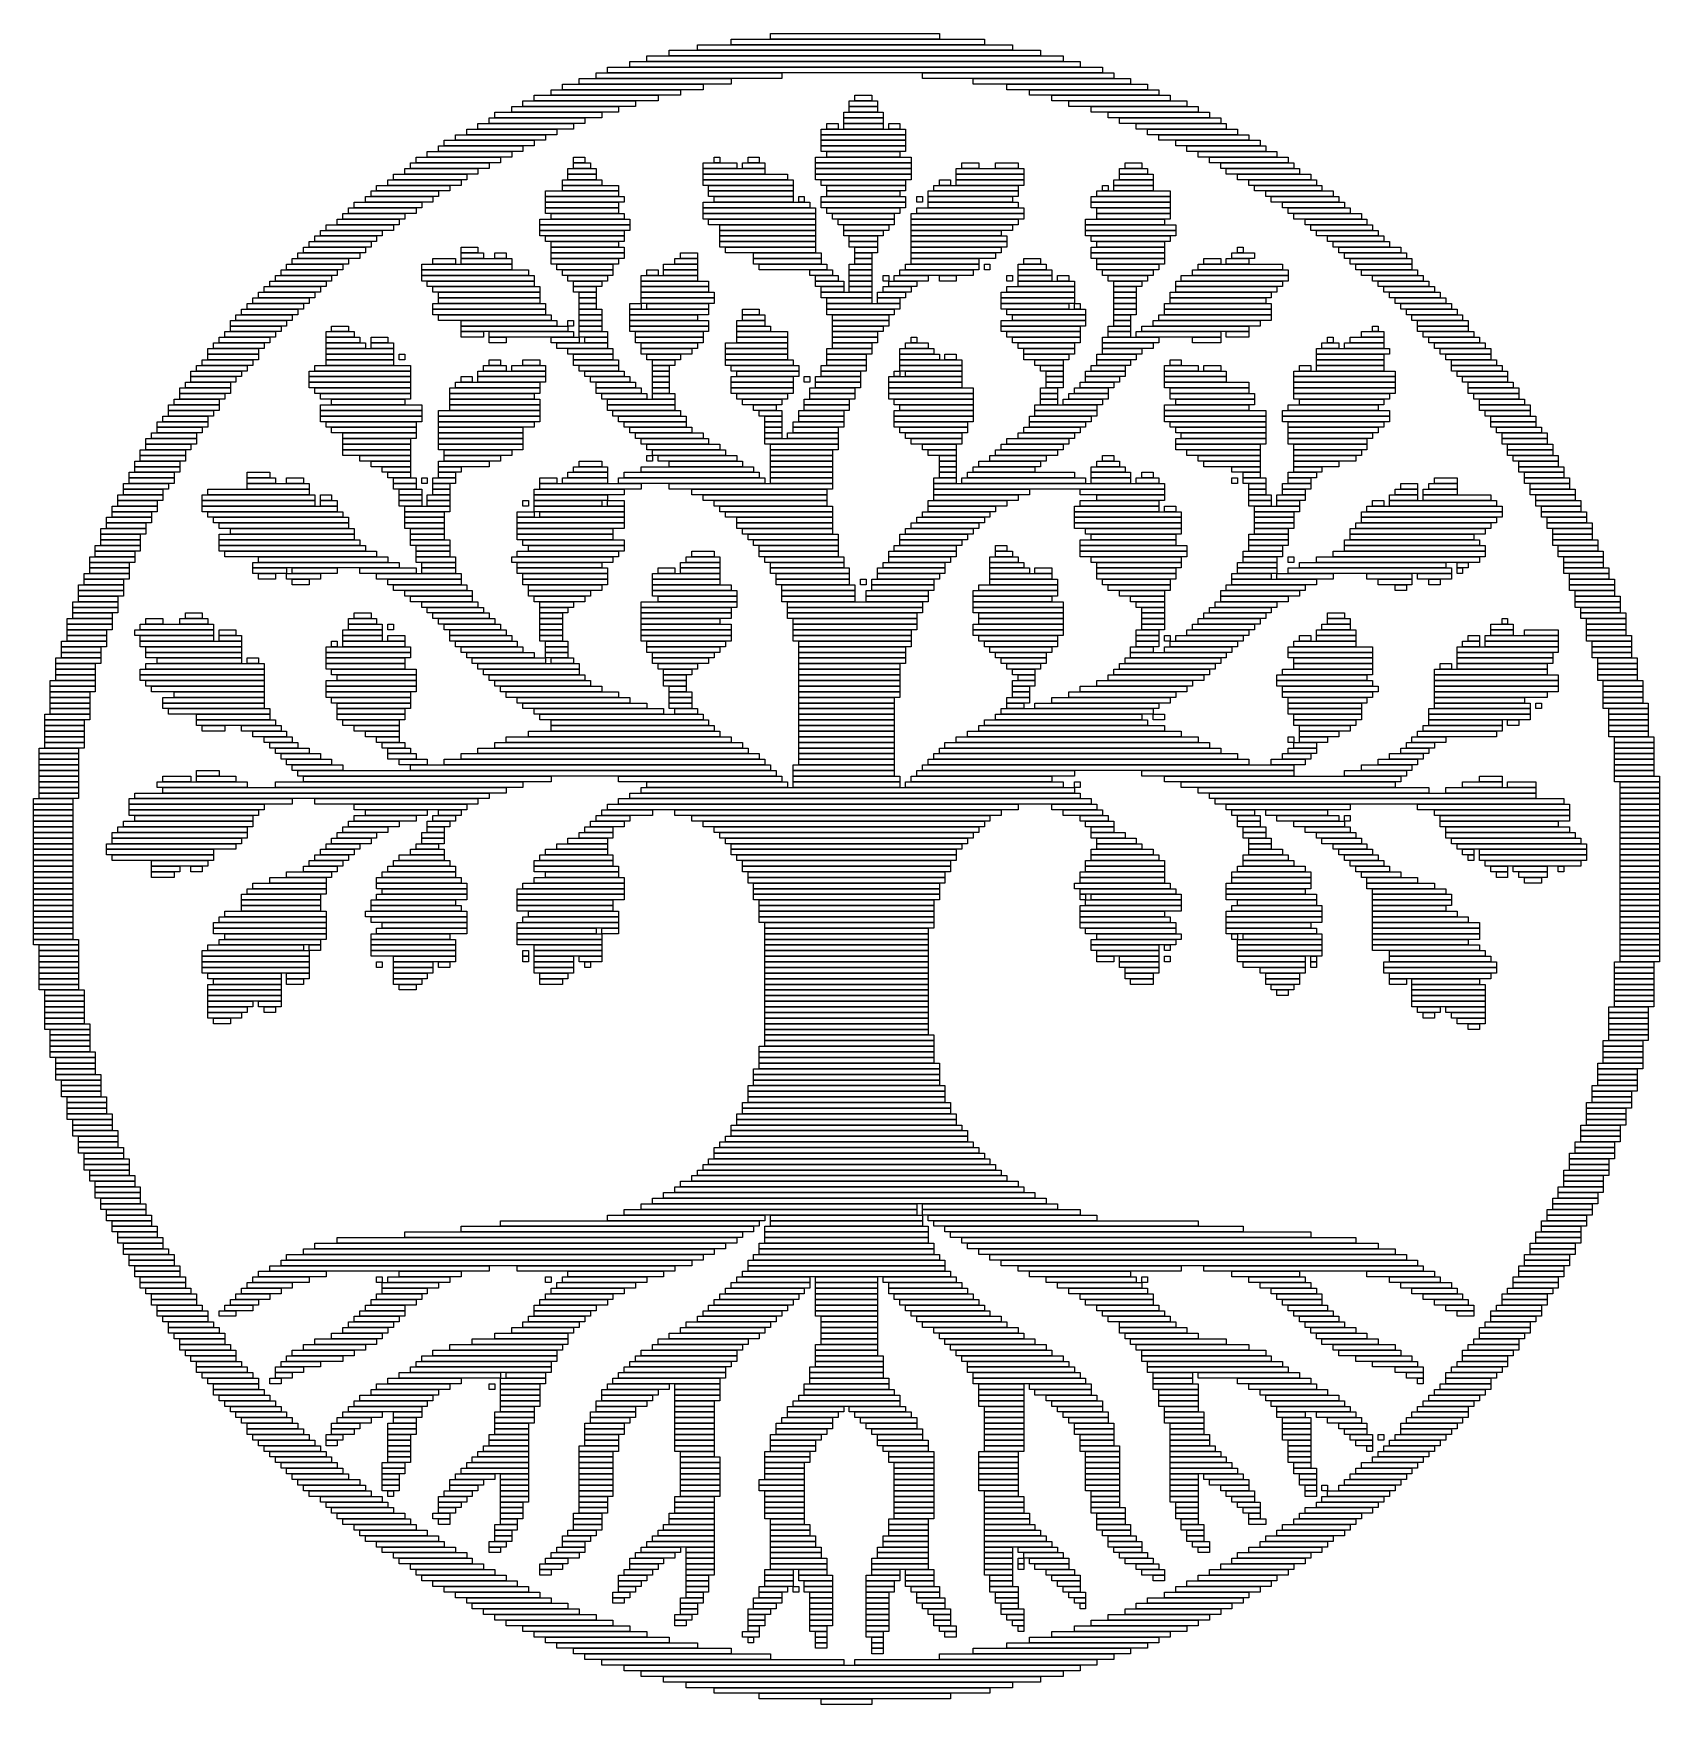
# Model space of a CAD drawing. Extents: x 367 to 656, y 364 to 661.
import ezdxf

# ---------------------------------------------------------------- set-up
doc = ezdxf.new("R2010")
doc.units = 0

msp = doc.modelspace()

# ---------------------------------------------------------------- linework, layer by layer
for p, q in [((491, 660), (536, 660)), ((491, 659), (491, 660)), ((498, 661), (528, 661)), ((498, 660), (498, 661)), ((528, 660), (498, 660)), ((528, 661), (528, 660)), ((536, 660), (536, 659)), ((476, 657), (550, 657)), ((476, 656), (476, 657)), ((480, 658), (546, 658)), ((480, 657), (480, 658)), ((546, 657), (480, 657)), ((485, 659), (541, 659)), ((485, 658), (485, 659)), ((541, 658), (485, 658)), ((536, 659), (491, 659)), ((541, 659), (541, 658)), ((546, 658), (546, 657)), ((550, 657), (550, 656)), ((467, 654), (500, 654)), ((467, 653), (467, 654)), ((469, 655), (557, 655)), ((469, 654), (469, 655)), ((557, 654), (469, 654)), ((473, 656), (553, 656)), ((473, 655), (473, 656)), ((553, 655), (473, 655)), ((550, 656), (476, 656)), ((500, 654), (500, 653)), ((525, 654), (559, 654)), ((525, 653), (525, 654)), ((553, 656), (553, 655)), ((557, 655), (557, 654)), ((559, 654), (559, 653)), ((459, 651), (482, 651)), ((459, 650), (459, 651)), ((461, 652), (486, 652)), ((461, 651), (461, 652)), ((486, 651), (461, 651)), ((464, 653), (491, 653)), ((464, 652), (464, 653)), ((491, 652), (464, 652)), ((500, 653), (467, 653)), ((482, 651), (482, 650)), ((486, 652), (486, 651)), ((491, 653), (491, 652)), ((559, 653), (525, 653)), ((534, 653), (562, 653)), ((534, 652), (534, 653)), ((562, 652), (534, 652)), ((540, 652), (565, 652)), ((540, 651), (540, 652)), ((565, 651), (540, 651)), ((544, 651), (567, 651)), ((544, 650), (544, 651)), ((562, 653), (562, 652)), ((565, 652), (565, 651)), ((567, 651), (567, 650)), ((452, 648), (471, 648)), ((452, 647), (452, 648)), ((454, 649), (474, 649)), ((454, 648), (454, 649)), ((474, 648), (454, 648)), ((456, 650), (478, 650)), ((456, 649), (456, 650)), ((478, 649), (456, 649)), ((482, 650), (459, 650)), ((471, 648), (471, 647)), ((474, 649), (474, 648)), ((478, 650), (478, 649)), ((512, 649), (517, 649)), ((512, 648), (512, 649)), ((517, 648), (512, 648)), ((512, 648), (517, 648)), ((512, 647), (512, 648)), ((513, 650), (516, 650)), ((513, 649), (513, 650)), ((516, 649), (513, 649)), ((516, 650), (516, 649)), ((517, 649), (517, 648)), ((517, 648), (517, 647)), ((567, 650), (544, 650)), ((548, 650), (569, 650)), ((548, 649), (548, 650)), ((569, 649), (548, 649)), ((551, 649), (572, 649)), ((551, 648), (551, 649)), ((572, 648), (551, 648)), ((555, 648), (574, 648)), ((555, 647), (555, 648)), ((569, 650), (569, 649)), ((572, 649), (572, 648)), ((574, 648), (574, 647)), ((446, 645), (463, 645)), ((446, 644), (446, 645)), ((448, 646), (465, 646)), ((448, 645), (448, 646)), ((465, 645), (448, 645)), ((449, 647), (468, 647)), ((449, 646), (449, 647)), ((468, 646), (449, 646)), ((471, 647), (452, 647)), ((463, 645), (463, 644)), ((465, 646), (465, 645)), ((468, 647), (468, 646)), ((508, 645), (510, 645)), ((508, 644), (508, 645)), ((510, 645), (510, 644)), ((511, 647), (518, 647)), ((511, 646), (511, 647)), ((518, 646), (511, 646)), ((511, 646), (518, 646)), ((511, 645), (511, 646)), ((518, 645), (511, 645)), ((511, 645), (518, 645)), ((511, 644), (511, 645)), ((517, 647), (512, 647)), ((518, 647), (518, 646)), ((518, 646), (518, 645)), ((518, 645), (518, 644)), ((519, 645), (521, 645)), ((519, 644), (519, 645)), ((521, 645), (521, 644)), ((574, 647), (555, 647)), ((558, 647), (576, 647)), ((558, 646), (558, 647)), ((576, 646), (558, 646)), ((560, 646), (578, 646)), ((560, 645), (560, 646)), ((578, 645), (560, 645)), ((563, 645), (579, 645)), ((563, 644), (563, 645)), ((576, 647), (576, 646)), ((578, 646), (578, 645)), ((579, 645), (579, 644)), ((440, 642), (456, 642)), ((440, 641), (440, 642)), ((442, 643), (458, 643)), ((442, 642), (442, 643)), ((458, 642), (442, 642)), ((444, 644), (460, 644)), ((444, 643), (444, 644)), ((460, 643), (444, 643)), ((463, 644), (446, 644)), ((456, 642), (456, 641)), ((458, 643), (458, 642)), ((460, 644), (460, 643)), ((507, 644), (522, 644)), ((507, 643), (507, 644)), ((522, 643), (507, 643)), ((507, 643), (522, 643)), ((507, 642), (507, 643)), ((522, 642), (507, 642)), ((507, 642), (522, 642)), ((507, 641), (507, 642)), ((510, 644), (508, 644)), ((518, 644), (511, 644)), ((521, 644), (519, 644)), ((522, 644), (522, 643)), ((522, 643), (522, 642)), ((522, 642), (522, 641)), ((579, 644), (563, 644)), ((565, 644), (581, 644)), ((565, 643), (565, 644)), ((581, 643), (565, 643)), ((567, 643), (583, 643)), ((567, 642), (567, 643)), ((583, 642), (567, 642)), ((570, 642), (585, 642)), ((570, 641), (570, 642)), ((581, 644), (581, 643)), ((583, 643), (583, 642)), ((585, 642), (585, 641)), ((435, 639), (450, 639)), ((435, 638), (435, 639)), ((437, 640), (452, 640)), ((437, 639), (437, 640)), ((452, 639), (437, 639)), ((439, 641), (454, 641)), ((439, 640), (439, 641)), ((454, 640), (439, 640)), ((456, 641), (440, 641)), ((450, 639), (450, 638)), ((452, 640), (452, 639)), ((454, 641), (454, 640)), ((463, 639), (465, 639)), ((463, 638), (463, 639)), ((465, 639), (465, 638)), ((488, 639), (489, 639)), ((488, 638), (488, 639)), ((489, 639), (489, 638)), ((494, 639), (496, 639)), ((494, 638), (494, 639)), ((496, 639), (496, 638)), ((506, 639), (523, 639)), ((506, 638), (506, 639)), ((522, 641), (507, 641)), ((507, 641), (522, 641)), ((507, 640), (507, 641)), ((522, 640), (507, 640)), ((508, 640), (521, 640)), ((508, 639), (508, 640)), ((521, 639), (508, 639)), ((521, 640), (521, 639)), ((522, 641), (522, 640)), ((523, 639), (523, 638)), ((585, 641), (570, 641)), ((572, 641), (586, 641)), ((572, 640), (572, 641)), ((586, 640), (572, 640)), ((574, 640), (588, 640)), ((574, 639), (574, 640)), ((588, 639), (574, 639)), ((576, 639), (590, 639)), ((576, 638), (576, 639)), ((586, 641), (586, 640)), ((588, 640), (588, 639)), ((590, 639), (590, 638)), ((431, 636), (444, 636)), ((431, 635), (431, 636)), ((433, 637), (446, 637)), ((433, 636), (433, 637)), ((446, 636), (433, 636)), ((434, 638), (448, 638)), ((434, 637), (434, 638)), ((448, 637), (434, 637)), ((450, 638), (435, 638)), ((444, 636), (444, 635)), ((446, 637), (446, 636)), ((448, 638), (448, 637)), ((462, 637), (467, 637)), ((462, 636), (462, 637)), ((467, 636), (462, 636)), ((462, 636), (467, 636)), ((462, 635), (462, 636)), ((465, 638), (463, 638)), ((463, 638), (466, 638)), ((463, 637), (463, 638)), ((466, 637), (463, 637)), ((466, 638), (466, 637)), ((467, 637), (467, 636)), ((467, 636), (467, 635)), ((486, 638), (492, 638)), ((486, 637), (486, 638)), ((492, 637), (486, 637)), ((486, 637), (497, 637)), ((486, 636), (486, 637)), ((497, 636), (486, 636)), ((486, 636), (501, 636)), ((486, 635), (486, 636)), ((489, 638), (488, 638)), ((492, 638), (492, 637)), ((493, 638), (497, 638)), ((493, 637), (493, 638)), ((497, 637), (493, 637)), ((496, 638), (494, 638)), ((497, 638), (497, 637)), ((497, 637), (497, 636)), ((501, 636), (501, 635)), ((523, 638), (506, 638)), ((506, 638), (523, 638)), ((506, 637), (506, 638)), ((523, 637), (506, 637)), ((506, 637), (523, 637)), ((506, 636), (506, 637)), ((523, 636), (506, 636)), ((506, 636), (523, 636)), ((506, 635), (506, 636)), ((523, 638), (523, 637)), ((523, 637), (523, 636)), ((523, 636), (523, 635)), ((531, 637), (543, 637)), ((531, 636), (531, 637)), ((543, 636), (531, 636)), ((531, 636), (543, 636)), ((531, 635), (531, 636)), ((532, 638), (535, 638)), ((532, 637), (532, 638)), ((535, 637), (532, 637)), ((535, 638), (535, 637)), ((538, 638), (542, 638)), ((538, 637), (538, 638)), ((542, 637), (538, 637)), ((542, 638), (542, 637)), ((543, 637), (543, 636)), ((543, 636), (543, 635)), ((560, 637), (565, 637)), ((560, 636), (560, 637)), ((565, 636), (560, 636)), ((560, 636), (566, 636)), ((560, 635), (560, 636)), ((561, 638), (564, 638)), ((561, 637), (561, 638)), ((564, 637), (561, 637)), ((564, 638), (564, 637)), ((565, 637), (565, 636)), ((566, 636), (566, 635)), ((590, 638), (576, 638)), ((578, 638), (591, 638)), ((578, 637), (578, 638)), ((591, 637), (578, 637)), ((579, 637), (592, 637)), ((579, 636), (579, 637)), ((592, 636), (579, 636)), ((581, 636), (594, 636)), ((581, 635), (581, 636)), ((591, 638), (591, 637)), ((592, 637), (592, 636)), ((594, 636), (594, 635)), ((427, 633), (439, 633)), ((427, 632), (427, 633)), ((428, 634), (441, 634)), ((428, 633), (428, 634)), ((441, 633), (428, 633)), ((430, 635), (443, 635)), ((430, 634), (430, 635)), ((443, 634), (430, 634)), ((444, 635), (431, 635)), ((439, 633), (439, 632)), ((441, 634), (441, 633)), ((443, 635), (443, 634)), ((458, 633), (471, 633)), ((458, 632), (458, 633)), ((461, 635), (468, 635)), ((461, 634), (461, 635)), ((468, 634), (461, 634)), ((461, 634), (471, 634)), ((461, 633), (461, 634)), ((471, 633), (461, 633)), ((467, 635), (462, 635)), ((468, 635), (468, 634)), ((471, 634), (471, 633)), ((471, 633), (471, 632)), ((501, 635), (486, 635)), ((486, 635), (502, 635)), ((486, 634), (486, 635)), ((502, 634), (486, 634)), ((487, 634), (502, 634)), ((487, 633), (487, 634)), ((502, 633), (487, 633)), ((487, 633), (502, 633)), ((487, 632), (487, 633)), ((502, 635), (502, 634)), ((502, 634), (502, 633)), ((502, 633), (502, 632)), ((523, 635), (506, 635)), ((507, 635), (522, 635)), ((507, 634), (507, 635)), ((522, 634), (507, 634)), ((508, 634), (522, 634)), ((508, 633), (508, 634)), ((522, 633), (508, 633)), ((508, 633), (521, 633)), ((508, 632), (508, 633)), ((521, 633), (521, 632)), ((522, 635), (522, 634)), ((522, 634), (522, 633)), ((526, 633), (542, 633)), ((526, 632), (526, 633)), ((527, 634), (542, 634)), ((527, 633), (527, 634)), ((542, 633), (527, 633)), ((528, 635), (530, 635)), ((528, 634), (528, 635)), ((530, 634), (528, 634)), ((530, 635), (530, 634)), ((543, 635), (531, 635)), ((531, 635), (543, 635)), ((531, 634), (531, 635)), ((543, 634), (531, 634)), ((542, 634), (542, 633)), ((542, 633), (542, 632)), ((543, 635), (543, 634)), ((556, 633), (569, 633)), ((556, 632), (556, 633)), ((557, 634), (558, 634)), ((557, 633), (557, 634)), ((558, 633), (557, 633)), ((558, 634), (558, 633)), ((559, 635), (566, 635)), ((559, 634), (559, 635)), ((566, 634), (559, 634)), ((559, 634), (566, 634)), ((559, 633), (559, 634)), ((566, 633), (559, 633)), ((566, 635), (560, 635)), ((566, 635), (566, 634)), ((566, 634), (566, 633)), ((569, 633), (569, 632)), ((594, 635), (581, 635)), ((583, 635), (595, 635)), ((583, 634), (583, 635)), ((595, 634), (583, 634)), ((584, 634), (596, 634)), ((584, 633), (584, 634)), ((596, 633), (584, 633)), ((586, 633), (598, 633)), ((586, 632), (586, 633)), ((595, 635), (595, 634)), ((596, 634), (596, 633)), ((598, 633), (598, 632)), ((423, 630), (435, 630)), ((423, 629), (423, 630)), ((424, 631), (436, 631)), ((424, 630), (424, 631)), ((436, 630), (424, 630)), ((426, 632), (438, 632)), ((426, 631), (426, 632)), ((438, 631), (426, 631)), ((439, 632), (427, 632)), ((435, 630), (435, 629)), ((436, 631), (436, 630)), ((438, 632), (438, 631)), ((471, 632), (458, 632)), ((458, 632), (472, 632)), ((458, 631), (458, 632)), ((472, 631), (458, 631)), ((458, 631), (471, 631)), ((458, 630), (458, 631)), ((471, 630), (458, 630)), ((458, 630), (471, 630)), ((458, 629), (458, 630)), ((471, 631), (471, 630)), ((471, 630), (471, 629)), ((472, 632), (472, 631)), ((486, 631), (505, 631)), ((486, 630), (486, 631)), ((505, 630), (486, 630)), ((486, 630), (506, 630)), ((486, 629), (486, 630)), ((502, 632), (487, 632)), ((488, 632), (502, 632)), ((488, 631), (488, 632)), ((502, 631), (488, 631)), ((502, 632), (502, 631)), ((503, 632), (504, 632)), ((503, 631), (503, 632)), ((504, 631), (503, 631)), ((504, 632), (504, 631)), ((505, 631), (505, 630)), ((506, 630), (506, 629)), ((507, 632), (522, 632)), ((507, 631), (507, 632)), ((522, 631), (507, 631)), ((507, 631), (522, 631)), ((507, 630), (507, 631)), ((522, 630), (507, 630)), ((521, 632), (508, 632)), ((508, 630), (521, 630)), ((508, 629), (508, 630)), ((521, 630), (521, 629)), ((522, 632), (522, 631)), ((522, 631), (522, 630)), ((524, 632), (525, 632)), ((524, 631), (524, 632)), ((525, 631), (524, 631)), ((524, 630), (543, 630)), ((524, 629), (524, 630)), ((525, 632), (525, 631)), ((542, 632), (526, 632)), ((526, 632), (541, 632)), ((526, 631), (526, 632)), ((541, 631), (526, 631)), ((526, 631), (542, 631)), ((526, 630), (526, 631)), ((542, 630), (526, 630)), ((541, 632), (541, 631)), ((542, 631), (542, 630)), ((543, 630), (543, 629)), ((555, 632), (569, 632)), ((555, 631), (555, 632)), ((569, 631), (555, 631)), ((555, 631), (569, 631)), ((555, 630), (555, 631)), ((569, 630), (555, 630)), ((569, 632), (556, 632)), ((556, 630), (569, 630)), ((556, 629), (556, 630)), ((569, 632), (569, 631)), ((569, 631), (569, 630)), ((569, 630), (569, 629)), ((598, 632), (586, 632)), ((587, 632), (599, 632)), ((587, 631), (587, 632)), ((599, 631), (587, 631)), ((589, 631), (600, 631)), ((589, 630), (589, 631)), ((600, 630), (589, 630)), ((590, 630), (601, 630)), ((590, 629), (590, 630)), ((599, 632), (599, 631)), ((600, 631), (600, 630)), ((601, 630), (601, 629)), ((419, 627), (431, 627)), ((419, 626), (419, 627)), ((421, 628), (432, 628)), ((421, 627), (421, 628)), ((432, 627), (421, 627)), ((422, 629), (433, 629)), ((422, 628), (422, 629)), ((433, 628), (422, 628)), ((435, 629), (423, 629)), ((431, 627), (431, 626)), ((432, 628), (432, 627)), ((433, 629), (433, 628)), ((457, 628), (473, 628)), ((457, 627), (457, 628)), ((473, 627), (457, 627)), ((457, 627), (473, 627)), ((457, 626), (457, 627)), ((471, 629), (458, 629)), ((459, 629), (472, 629)), ((459, 628), (459, 629)), ((472, 628), (459, 628)), ((472, 629), (472, 628)), ((473, 628), (473, 627)), ((473, 627), (473, 626)), ((506, 629), (486, 629)), ((486, 629), (506, 629)), ((486, 628), (486, 629)), ((506, 628), (486, 628)), ((487, 628), (506, 628)), ((487, 627), (487, 628)), ((506, 627), (487, 627)), ((489, 627), (506, 627)), ((489, 626), (489, 627)), ((506, 629), (506, 628)), ((506, 628), (506, 627)), ((506, 627), (506, 626)), ((521, 629), (508, 629)), ((509, 629), (520, 629)), ((509, 628), (509, 629)), ((520, 628), (509, 628)), ((510, 628), (520, 628)), ((510, 627), (510, 628)), ((520, 627), (510, 627)), ((511, 627), (519, 627)), ((511, 626), (511, 627)), ((519, 627), (519, 626)), ((520, 629), (520, 628)), ((520, 628), (520, 627)), ((523, 629), (543, 629)), ((523, 628), (523, 629)), ((543, 628), (523, 628)), ((523, 628), (542, 628)), ((523, 627), (523, 628)), ((542, 627), (523, 627)), ((523, 627), (541, 627)), ((523, 626), (523, 627)), ((543, 629), (524, 629)), ((541, 627), (541, 626)), ((542, 628), (542, 627)), ((543, 629), (543, 628)), ((554, 628), (568, 628)), ((554, 627), (554, 628)), ((568, 627), (554, 627)), ((554, 627), (570, 627)), ((554, 626), (554, 627)), ((569, 629), (556, 629)), ((556, 629), (569, 629)), ((556, 628), (556, 629)), ((569, 628), (556, 628)), ((568, 628), (568, 627)), ((569, 629), (569, 628)), ((570, 627), (570, 626)), ((601, 629), (590, 629)), ((591, 629), (603, 629)), ((591, 628), (591, 629)), ((603, 628), (591, 628)), ((593, 628), (604, 628)), ((593, 627), (593, 628)), ((604, 627), (593, 627)), ((594, 627), (605, 627)), ((594, 626), (594, 627)), ((603, 629), (603, 628)), ((604, 628), (604, 627)), ((605, 627), (605, 626)), ((416, 624), (427, 624)), ((416, 623), (416, 624)), ((417, 625), (428, 625)), ((417, 624), (417, 625)), ((428, 624), (417, 624)), ((418, 626), (429, 626)), ((418, 625), (418, 626)), ((429, 625), (418, 625)), ((431, 626), (419, 626)), ((427, 624), (427, 623)), ((428, 625), (428, 624)), ((429, 626), (429, 625)), ((473, 626), (457, 626)), ((457, 626), (472, 626)), ((457, 625), (457, 626)), ((472, 625), (457, 625)), ((458, 625), (472, 625)), ((458, 624), (458, 625)), ((472, 624), (458, 624)), ((459, 624), (471, 624)), ((459, 623), (459, 624)), ((471, 624), (471, 623)), ((472, 626), (472, 625)), ((472, 625), (472, 624)), ((506, 626), (489, 626)), ((489, 626), (506, 626)), ((489, 625), (489, 626)), ((506, 625), (489, 625)), ((489, 625), (506, 625)), ((489, 624), (489, 625)), ((506, 624), (489, 624)), ((489, 624), (506, 624)), ((489, 623), (489, 624)), ((506, 626), (506, 625)), ((506, 625), (506, 624)), ((506, 624), (506, 623)), ((519, 626), (511, 626)), ((511, 626), (518, 626)), ((511, 625), (511, 626)), ((518, 625), (511, 625)), ((512, 625), (517, 625)), ((512, 624), (512, 625)), ((517, 624), (512, 624)), ((512, 624), (517, 624)), ((512, 623), (512, 624)), ((517, 625), (517, 624)), ((517, 624), (517, 623)), ((518, 626), (518, 625)), ((541, 626), (523, 626)), ((523, 626), (539, 626)), ((523, 625), (523, 626)), ((539, 625), (523, 625)), ((523, 625), (540, 625)), ((523, 624), (523, 625)), ((540, 624), (523, 624)), ((523, 624), (540, 624)), ((523, 623), (523, 624)), ((539, 626), (539, 625)), ((540, 625), (540, 624)), ((540, 624), (540, 623)), ((570, 626), (554, 626)), ((554, 626), (570, 626)), ((554, 625), (554, 626)), ((570, 625), (554, 625)), ((555, 625), (569, 625)), ((555, 624), (555, 625)), ((569, 624), (555, 624)), ((556, 624), (568, 624)), ((556, 623), (556, 624)), ((568, 624), (568, 623)), ((569, 625), (569, 624)), ((570, 626), (570, 625)), ((605, 626), (594, 626)), ((595, 626), (606, 626)), ((595, 625), (595, 626)), ((606, 625), (595, 625)), ((597, 625), (607, 625)), ((597, 624), (597, 625)), ((607, 624), (597, 624)), ((598, 624), (608, 624)), ((598, 623), (598, 624)), ((606, 626), (606, 625)), ((607, 625), (607, 624)), ((608, 624), (608, 623)), ((413, 621), (423, 621)), ((413, 620), (413, 621)), ((414, 622), (425, 622)), ((414, 621), (414, 622)), ((425, 621), (414, 621)), ((415, 623), (426, 623)), ((415, 622), (415, 623)), ((426, 622), (415, 622)), ((427, 623), (416, 623)), ((423, 621), (423, 620)), ((425, 622), (425, 621)), ((426, 623), (426, 622)), ((438, 621), (442, 621)), ((438, 620), (438, 621)), ((442, 621), (442, 620)), ((443, 623), (446, 623)), ((443, 622), (443, 623)), ((446, 622), (443, 622)), ((443, 622), (447, 622)), ((443, 621), (443, 622)), ((447, 621), (443, 621)), ((443, 621), (452, 621)), ((443, 620), (443, 621)), ((446, 623), (446, 622)), ((447, 622), (447, 621)), ((449, 622), (451, 622)), ((449, 621), (449, 622)), ((451, 621), (449, 621)), ((451, 622), (451, 621)), ((452, 621), (452, 620)), ((471, 623), (459, 623)), ((459, 623), (472, 623)), ((459, 622), (459, 623)), ((472, 622), (459, 622)), ((459, 622), (472, 622)), ((459, 621), (459, 622)), ((472, 621), (459, 621)), ((459, 621), (471, 621)), ((459, 620), (459, 621)), ((471, 621), (471, 620)), ((472, 623), (472, 622)), ((472, 622), (472, 621)), ((481, 621), (485, 621)), ((481, 620), (481, 621)), ((482, 622), (485, 622)), ((482, 621), (482, 622)), ((485, 621), (482, 621)), ((485, 622), (485, 621)), ((485, 621), (485, 620)), ((506, 623), (489, 623)), ((490, 623), (506, 623)), ((490, 622), (490, 623)), ((506, 622), (490, 622)), ((495, 622), (507, 622)), ((495, 621), (495, 622)), ((507, 621), (495, 621)), ((495, 621), (507, 621)), ((495, 620), (495, 621)), ((506, 623), (506, 622)), ((507, 622), (507, 621)), ((507, 621), (507, 620)), ((517, 623), (512, 623)), ((513, 623), (517, 623)), ((513, 622), (513, 623)), ((517, 622), (513, 622)), ((513, 622), (516, 622)), ((513, 621), (513, 622)), ((516, 621), (513, 621)), ((513, 621), (516, 621)), ((513, 620), (513, 621)), ((516, 622), (516, 621)), ((516, 621), (516, 620)), ((517, 623), (517, 622)), ((540, 623), (523, 623)), ((523, 623), (539, 623)), ((523, 622), (523, 623)), ((539, 622), (523, 622)), ((523, 622), (538, 622)), ((523, 621), (523, 622)), ((538, 621), (523, 621)), ((523, 621), (535, 621)), ((523, 620), (523, 621)), ((535, 621), (535, 620)), ((538, 622), (538, 621)), ((539, 623), (539, 622)), ((543, 621), (546, 621)), ((543, 620), (543, 621)), ((546, 621), (546, 620)), ((555, 623), (568, 623)), ((555, 622), (555, 623)), ((568, 622), (555, 622)), ((555, 622), (568, 622)), ((555, 621), (555, 622)), ((568, 621), (555, 621)), ((568, 623), (556, 623)), ((556, 621), (568, 621)), ((556, 620), (556, 621)), ((568, 623), (568, 622)), ((568, 622), (568, 621)), ((568, 621), (568, 620)), ((575, 621), (578, 621)), ((575, 620), (575, 621)), ((578, 621), (578, 620)), ((579, 621), (583, 621)), ((579, 620), (579, 621)), ((580, 622), (584, 622)), ((580, 621), (580, 622)), ((584, 621), (580, 621)), ((581, 623), (582, 623)), ((581, 622), (581, 623)), ((582, 622), (581, 622)), ((582, 623), (582, 622)), ((583, 621), (583, 620)), ((584, 622), (584, 621)), ((608, 623), (598, 623)), ((599, 623), (610, 623)), ((599, 622), (599, 623)), ((610, 622), (599, 622)), ((600, 622), (611, 622)), ((600, 621), (600, 622)), ((611, 621), (600, 621)), ((601, 621), (612, 621)), ((601, 620), (601, 621)), ((610, 623), (610, 622)), ((611, 622), (611, 621)), ((612, 621), (612, 620)), ((410, 618), (420, 618)), ((410, 617), (410, 618)), ((411, 619), (421, 619)), ((411, 618), (411, 619)), ((421, 618), (411, 618)), ((412, 620), (422, 620)), ((412, 619), (412, 620)), ((422, 619), (412, 619)), ((423, 620), (413, 620)), ((420, 618), (420, 617)), ((421, 619), (421, 618)), ((422, 620), (422, 619)), ((436, 620), (452, 620)), ((436, 619), (436, 620)), ((452, 619), (436, 619)), ((436, 619), (455, 619)), ((436, 618), (436, 619)), ((455, 618), (436, 618)), ((436, 618), (456, 618)), ((436, 617), (436, 618)), ((442, 620), (438, 620)), ((452, 620), (443, 620)), ((452, 620), (452, 619)), ((455, 619), (455, 618)), ((456, 618), (456, 617)), ((471, 620), (459, 620)), ((460, 620), (470, 620)), ((460, 619), (460, 620)), ((470, 619), (460, 619)), ((461, 619), (470, 619)), ((461, 618), (461, 619)), ((470, 618), (461, 618)), ((462, 618), (469, 618)), ((462, 617), (462, 618)), ((469, 618), (469, 617)), ((470, 620), (470, 619)), ((470, 619), (470, 618)), ((475, 618), (485, 618)), ((475, 617), (475, 618)), ((476, 619), (478, 619)), ((476, 618), (476, 619)), ((478, 618), (476, 618)), ((478, 619), (478, 618)), ((479, 620), (485, 620)), ((479, 619), (479, 620)), ((485, 619), (479, 619)), ((479, 619), (485, 619)), ((479, 618), (479, 619)), ((485, 618), (479, 618)), ((485, 620), (481, 620)), ((485, 620), (485, 619)), ((485, 619), (485, 618)), ((485, 618), (485, 617)), ((507, 620), (495, 620)), ((496, 620), (508, 620)), ((496, 619), (496, 620)), ((508, 619), (496, 619)), ((505, 619), (509, 619)), ((505, 618), (505, 619)), ((509, 618), (505, 618)), ((506, 618), (510, 618)), ((506, 617), (506, 618)), ((508, 620), (508, 619)), ((509, 619), (509, 618)), ((510, 618), (510, 617)), ((512, 620), (516, 620)), ((512, 619), (512, 620)), ((516, 619), (512, 619)), ((512, 619), (516, 619)), ((512, 618), (512, 619)), ((516, 618), (512, 618)), ((512, 618), (516, 618)), ((512, 617), (512, 618)), ((516, 620), (513, 620)), ((516, 620), (516, 619)), ((516, 619), (516, 618)), ((516, 618), (516, 617)), ((518, 618), (519, 618)), ((518, 617), (518, 618)), ((519, 618), (519, 617)), ((520, 618), (526, 618)), ((520, 617), (520, 618)), ((521, 619), (534, 619)), ((521, 618), (521, 619)), ((534, 618), (521, 618)), ((522, 620), (535, 620)), ((522, 619), (522, 620)), ((535, 619), (522, 619)), ((535, 620), (523, 620)), ((526, 618), (526, 617)), ((528, 618), (531, 618)), ((528, 617), (528, 618)), ((531, 618), (531, 617)), ((534, 619), (534, 618)), ((535, 620), (535, 619)), ((536, 620), (537, 620)), ((536, 619), (536, 620)), ((537, 619), (536, 619)), ((537, 620), (537, 619)), ((540, 618), (541, 618)), ((540, 617), (540, 618)), ((541, 618), (541, 617)), ((542, 620), (547, 620)), ((542, 619), (542, 620)), ((547, 619), (542, 619)), ((542, 619), (548, 619)), ((542, 618), (542, 619)), ((548, 618), (542, 618)), ((542, 618), (548, 618)), ((542, 617), (542, 618)), ((546, 620), (543, 620)), ((547, 620), (547, 619)), ((548, 619), (548, 618)), ((548, 618), (548, 617)), ((549, 618), (551, 618)), ((549, 617), (549, 618)), ((551, 618), (551, 617)), ((568, 620), (556, 620)), ((556, 620), (567, 620)), ((556, 619), (556, 620)), ((567, 619), (556, 619)), ((557, 619), (566, 619)), ((557, 618), (557, 619)), ((566, 618), (557, 618)), ((558, 618), (565, 618)), ((558, 617), (558, 618)), ((565, 618), (565, 617)), ((566, 619), (566, 618)), ((567, 620), (567, 619)), ((571, 618), (590, 618)), ((571, 617), (571, 618)), ((573, 619), (590, 619)), ((573, 618), (573, 619)), ((590, 618), (573, 618)), ((574, 620), (589, 620)), ((574, 619), (574, 620)), ((589, 619), (574, 619)), ((578, 620), (575, 620)), ((583, 620), (579, 620)), ((589, 620), (589, 619)), ((590, 619), (590, 618)), ((590, 618), (590, 617)), ((612, 620), (601, 620)), ((602, 620), (612, 620)), ((602, 619), (602, 620)), ((612, 619), (602, 619)), ((603, 619), (613, 619)), ((603, 618), (603, 619)), ((613, 618), (603, 618)), ((605, 618), (614, 618)), ((605, 617), (605, 618)), ((612, 620), (612, 619)), ((613, 619), (613, 618)), ((614, 618), (614, 617)), ((407, 615), (417, 615)), ((407, 614), (407, 615)), ((408, 616), (418, 616)), ((408, 615), (408, 616)), ((418, 615), (408, 615)), ((409, 617), (419, 617)), ((409, 616), (409, 617)), ((419, 616), (409, 616)), ((420, 617), (410, 617)), ((417, 615), (417, 614)), ((418, 616), (418, 615)), ((419, 617), (419, 616)), ((456, 617), (436, 617)), ((437, 617), (456, 617)), ((437, 616), (437, 617)), ((456, 616), (437, 616)), ((438, 616), (457, 616)), ((438, 615), (438, 616)), ((457, 615), (438, 615)), ((439, 615), (457, 615)), ((439, 614), (439, 615)), ((456, 617), (456, 616)), ((457, 616), (457, 615)), ((457, 615), (457, 614)), ((469, 617), (462, 617)), ((463, 617), (468, 617)), ((463, 616), (463, 617)), ((468, 616), (463, 616)), ((463, 616), (467, 616)), ((463, 615), (463, 616)), ((467, 615), (463, 615)), ((464, 615), (467, 615)), ((464, 614), (464, 615)), ((467, 616), (467, 615)), ((467, 615), (467, 614)), ((468, 617), (468, 616)), ((485, 617), (475, 617)), ((475, 617), (487, 617)), ((475, 616), (475, 617)), ((487, 616), (475, 616)), ((475, 616), (487, 616)), ((475, 615), (475, 616)), ((487, 615), (475, 615)), ((475, 615), (488, 615)), ((475, 614), (475, 615)), ((487, 617), (487, 616)), ((487, 616), (487, 615)), ((488, 615), (488, 614)), ((510, 617), (506, 617)), ((506, 617), (511, 617)), ((506, 616), (506, 617)), ((511, 616), (506, 616)), ((507, 616), (511, 616)), ((507, 615), (507, 616)), ((511, 615), (507, 615)), ((507, 615), (516, 615)), ((507, 614), (507, 615)), ((511, 617), (511, 616)), ((511, 616), (511, 615)), ((516, 617), (512, 617)), ((512, 617), (516, 617)), ((512, 616), (512, 617)), ((516, 616), (512, 616)), ((512, 616), (516, 616)), ((512, 615), (512, 616)), ((516, 615), (512, 615)), ((516, 617), (516, 616)), ((516, 616), (516, 615)), ((516, 615), (516, 614)), ((517, 615), (522, 615)), ((517, 614), (517, 615)), ((519, 617), (518, 617)), ((518, 616), (523, 616)), ((518, 615), (518, 616)), ((523, 615), (518, 615)), ((519, 617), (524, 617)), ((519, 616), (519, 617)), ((524, 616), (519, 616)), ((526, 617), (520, 617)), ((522, 615), (522, 614)), ((523, 616), (523, 615)), ((524, 617), (524, 616)), ((531, 617), (528, 617)), ((539, 615), (552, 615)), ((539, 614), (539, 615)), ((541, 617), (540, 617)), ((540, 616), (552, 616)), ((540, 615), (540, 616)), ((552, 615), (540, 615)), ((548, 617), (542, 617)), ((542, 617), (552, 617)), ((542, 616), (542, 617)), ((552, 616), (542, 616)), ((551, 617), (549, 617)), ((552, 617), (552, 616)), ((552, 616), (552, 615)), ((552, 615), (552, 614)), ((565, 617), (558, 617)), ((559, 617), (564, 617)), ((559, 616), (559, 617)), ((564, 616), (559, 616)), ((559, 616), (563, 616)), ((559, 615), (559, 616)), ((563, 615), (559, 615)), ((559, 615), (563, 615)), ((559, 614), (559, 615)), ((563, 616), (563, 615)), ((563, 615), (563, 614)), ((564, 617), (564, 616)), ((569, 615), (587, 615)), ((569, 614), (569, 615)), ((570, 617), (589, 617)), ((570, 616), (570, 617)), ((589, 616), (570, 616)), ((570, 616), (588, 616)), ((570, 615), (570, 616)), ((588, 615), (570, 615)), ((590, 617), (571, 617)), ((587, 615), (587, 614)), ((588, 616), (588, 615)), ((589, 617), (589, 616)), ((614, 617), (605, 617)), ((606, 617), (615, 617)), ((606, 616), (606, 617)), ((615, 616), (606, 616)), ((607, 616), (616, 616)), ((607, 615), (607, 616)), ((616, 615), (607, 615)), ((608, 615), (617, 615)), ((608, 614), (608, 615)), ((615, 617), (615, 616)), ((616, 616), (616, 615)), ((617, 615), (617, 614)), ((404, 612), (414, 612)), ((404, 611), (404, 612)), ((405, 613), (415, 613)), ((405, 612), (405, 613)), ((415, 612), (405, 612)), ((406, 614), (416, 614)), ((406, 613), (406, 614)), ((416, 613), (406, 613)), ((417, 614), (407, 614)), ((414, 612), (414, 611)), ((415, 613), (415, 612)), ((416, 614), (416, 613)), ((438, 613), (458, 613)), ((438, 612), (438, 613)), ((458, 612), (438, 612)), ((438, 612), (458, 612)), ((438, 611), (438, 612)), ((457, 614), (439, 614)), ((439, 614), (457, 614)), ((439, 613), (439, 614)), ((457, 613), (439, 613)), ((457, 614), (457, 613)), ((458, 613), (458, 612)), ((458, 612), (458, 611)), ((467, 614), (464, 614)), ((464, 614), (467, 614)), ((464, 613), (464, 614)), ((467, 613), (464, 613)), ((464, 613), (467, 613)), ((464, 612), (464, 613)), ((467, 612), (464, 612)), ((464, 612), (468, 612)), ((464, 611), (464, 612)), ((467, 614), (467, 613)), ((467, 613), (467, 612)), ((468, 612), (468, 611)), ((473, 613), (475, 613)), ((473, 612), (473, 613)), ((475, 612), (473, 612)), ((473, 612), (487, 612)), ((473, 611), (473, 612)), ((488, 614), (475, 614)), ((475, 614), (488, 614)), ((475, 613), (475, 614)), ((488, 613), (475, 613)), ((475, 613), (475, 612)), ((476, 613), (487, 613)), ((476, 612), (476, 613)), ((487, 612), (476, 612)), ((487, 613), (487, 612)), ((487, 612), (487, 611)), ((488, 614), (488, 613)), ((493, 612), (496, 612)), ((493, 611), (493, 612)), ((496, 612), (496, 611)), ((516, 614), (507, 614)), ((508, 614), (516, 614)), ((508, 613), (508, 614)), ((516, 613), (508, 613)), ((508, 613), (521, 613)), ((508, 612), (508, 613)), ((521, 612), (508, 612)), ((508, 612), (520, 612)), ((508, 611), (508, 612)), ((516, 614), (516, 613)), ((522, 614), (517, 614)), ((517, 614), (521, 614)), ((517, 613), (517, 614)), ((521, 613), (517, 613)), ((520, 612), (520, 611)), ((521, 614), (521, 613)), ((521, 613), (521, 612)), ((552, 614), (539, 614)), ((539, 614), (552, 614)), ((539, 613), (539, 614)), ((552, 613), (539, 613)), ((539, 613), (551, 613)), ((539, 612), (539, 613)), ((551, 612), (539, 612)), ((540, 612), (554, 612)), ((540, 611), (540, 612)), ((551, 613), (551, 612)), ((552, 614), (552, 613)), ((552, 613), (553, 613)), ((552, 612), (552, 613)), ((553, 612), (552, 612)), ((553, 613), (553, 612)), ((554, 612), (554, 611)), ((563, 614), (559, 614)), ((559, 614), (563, 614)), ((559, 613), (559, 614)), ((563, 613), (559, 613)), ((559, 613), (563, 613)), ((559, 612), (559, 613)), ((563, 612), (559, 612)), ((559, 612), (563, 612)), ((559, 611), (559, 612)), ((563, 614), (563, 613)), ((563, 613), (563, 612)), ((563, 612), (563, 611)), ((568, 613), (587, 613)), ((568, 612), (568, 613)), ((587, 612), (568, 612)), ((568, 612), (587, 612)), ((568, 611), (568, 612)), ((587, 614), (569, 614)), ((569, 614), (586, 614)), ((569, 613), (569, 614)), ((586, 613), (569, 613)), ((586, 614), (586, 613)), ((587, 613), (587, 612)), ((587, 612), (587, 611)), ((617, 614), (608, 614)), ((609, 614), (618, 614)), ((609, 613), (609, 614)), ((618, 613), (609, 613)), ((610, 613), (619, 613)), ((610, 612), (610, 613)), ((619, 612), (610, 612)), ((611, 612), (620, 612)), ((611, 611), (611, 612)), ((618, 614), (618, 613)), ((619, 613), (619, 612)), ((620, 612), (620, 611)), ((402, 610), (412, 610)), ((402, 609), (402, 610)), ((412, 609), (402, 609)), ((402, 609), (411, 609)), ((402, 608), (402, 609)), ((403, 611), (413, 611)), ((403, 610), (403, 611)), ((413, 610), (403, 610)), ((414, 611), (404, 611)), ((411, 609), (411, 608)), ((412, 610), (412, 609)), ((413, 611), (413, 610)), ((420, 609), (423, 609)), ((420, 608), (420, 609)), ((423, 609), (423, 608)), ((458, 611), (438, 611)), ((439, 611), (459, 611)), ((439, 610), (439, 611)), ((459, 610), (439, 610)), ((443, 610), (460, 610)), ((443, 609), (443, 610)), ((460, 609), (443, 609)), ((443, 609), (462, 609)), ((443, 608), (443, 609)), ((459, 611), (459, 610)), ((460, 610), (460, 609)), ((462, 610), (463, 610)), ((462, 609), (462, 610)), ((463, 609), (462, 609)), ((462, 609), (462, 608)), ((463, 610), (463, 609)), ((468, 611), (464, 611)), ((464, 611), (468, 611)), ((464, 610), (464, 611)), ((468, 610), (464, 610)), ((464, 610), (468, 610)), ((464, 609), (464, 610)), ((468, 609), (464, 609)), ((464, 609), (468, 609)), ((464, 608), (464, 609)), ((468, 611), (468, 610)), ((468, 610), (468, 609)), ((468, 609), (468, 608)), ((487, 611), (473, 611)), ((473, 611), (485, 611)), ((473, 610), (473, 611)), ((485, 610), (473, 610)), ((473, 610), (487, 610)), ((473, 609), (473, 610)), ((487, 609), (473, 609)), ((473, 609), (487, 609)), ((473, 608), (473, 609)), ((485, 611), (485, 610)), ((487, 610), (487, 609)), ((487, 609), (487, 608)), ((492, 610), (497, 610)), ((492, 609), (492, 610)), ((497, 609), (492, 609)), ((492, 609), (498, 609)), ((492, 608), (492, 609)), ((496, 611), (493, 611)), ((493, 611), (497, 611)), ((493, 610), (493, 611)), ((497, 610), (493, 610)), ((497, 611), (497, 610)), ((497, 610), (497, 609)), ((498, 609), (498, 608)), ((520, 611), (508, 611)), ((509, 611), (519, 611)), ((509, 610), (509, 611)), ((519, 610), (509, 610)), ((509, 610), (519, 610)), ((509, 609), (509, 610)), ((519, 609), (509, 609)), ((509, 609), (518, 609)), ((509, 608), (509, 609)), ((518, 609), (518, 608)), ((519, 611), (519, 610)), ((519, 610), (519, 609)), ((539, 610), (554, 610)), ((539, 609), (539, 610)), ((554, 609), (539, 609)), ((539, 609), (553, 609)), ((539, 608), (539, 609)), ((554, 611), (540, 611)), ((541, 611), (554, 611)), ((541, 610), (541, 611)), ((554, 610), (541, 610)), ((553, 609), (553, 608)), ((554, 611), (554, 610)), ((554, 610), (554, 609)), ((558, 609), (562, 609)), ((558, 608), (558, 609)), ((563, 611), (559, 611)), ((559, 611), (562, 611)), ((559, 610), (559, 611)), ((562, 610), (559, 610)), ((559, 610), (562, 610)), ((559, 609), (559, 610)), ((562, 609), (559, 609)), ((562, 611), (562, 610)), ((562, 610), (562, 609)), ((562, 609), (562, 608)), ((564, 609), (583, 609)), ((564, 608), (564, 609)), ((566, 610), (585, 610)), ((566, 609), (566, 610)), ((585, 609), (566, 609)), ((567, 611), (587, 611)), ((567, 610), (567, 611)), ((587, 610), (567, 610)), ((587, 611), (568, 611)), ((583, 609), (583, 608)), ((585, 610), (585, 609)), ((587, 611), (587, 610)), ((605, 609), (606, 609)), ((605, 608), (605, 609)), ((606, 609), (606, 608)), ((620, 611), (611, 611)), ((612, 611), (621, 611)), ((612, 610), (612, 611)), ((621, 610), (612, 610)), ((613, 610), (622, 610)), ((613, 609), (613, 610)), ((622, 609), (613, 609)), ((613, 609), (622, 609)), ((613, 608), (613, 609)), ((621, 611), (621, 610)), ((622, 610), (622, 609)), ((622, 609), (622, 608)), ((399, 606), (408, 606)), ((399, 605), (399, 606)), ((400, 607), (409, 607)), ((400, 606), (400, 607)), ((409, 606), (400, 606)), ((401, 608), (410, 608)), ((401, 607), (401, 608)), ((410, 607), (401, 607)), ((411, 608), (402, 608)), ((408, 606), (408, 605)), ((409, 607), (409, 606)), ((410, 608), (410, 607)), ((419, 608), (424, 608)), ((419, 607), (419, 608)), ((424, 607), (419, 607)), ((419, 607), (425, 607)), ((419, 606), (419, 607)), ((425, 606), (419, 606)), ((419, 606), (426, 606)), ((419, 605), (419, 606)), ((423, 608), (420, 608)), ((424, 608), (424, 607)), ((425, 607), (425, 606)), ((426, 606), (426, 605)), ((427, 607), (430, 607)), ((427, 606), (427, 607)), ((430, 606), (427, 606)), ((427, 606), (431, 606)), ((427, 605), (427, 606)), ((430, 607), (430, 606)), ((431, 606), (431, 605)), ((462, 608), (443, 608)), ((443, 608), (447, 608)), ((443, 607), (443, 608)), ((447, 607), (443, 607)), ((447, 608), (447, 607)), ((448, 608), (463, 608)), ((448, 607), (448, 608)), ((463, 607), (448, 607)), ((448, 607), (451, 607)), ((448, 606), (448, 607)), ((451, 606), (448, 606)), ((451, 607), (451, 606)), ((459, 607), (464, 607)), ((459, 606), (459, 607)), ((464, 606), (459, 606)), ((460, 606), (469, 606)), ((460, 605), (460, 606)), ((463, 608), (463, 607)), ((468, 608), (464, 608)), ((464, 608), (469, 608)), ((464, 607), (464, 608)), ((469, 607), (464, 607)), ((464, 607), (464, 606)), ((465, 607), (469, 607)), ((465, 606), (465, 607)), ((469, 606), (465, 606)), ((469, 608), (469, 607)), ((469, 607), (469, 606)), ((469, 606), (469, 605)), ((487, 608), (473, 608)), ((474, 608), (486, 608)), ((474, 607), (474, 608)), ((486, 607), (474, 607)), ((474, 607), (486, 607)), ((474, 606), (474, 607)), ((486, 606), (474, 606)), ((475, 606), (485, 606)), ((475, 605), (475, 606)), ((485, 606), (485, 605)), ((486, 608), (486, 607)), ((486, 607), (486, 606)), ((490, 606), (501, 606)), ((490, 605), (490, 606)), ((498, 608), (492, 608)), ((492, 608), (501, 608)), ((492, 607), (492, 608)), ((501, 607), (492, 607)), ((492, 607), (501, 607)), ((492, 606), (492, 607)), ((501, 606), (492, 606)), ((501, 608), (501, 607)), ((501, 607), (501, 606)), ((501, 606), (501, 605)), ((518, 608), (509, 608)), ((509, 608), (517, 608)), ((509, 607), (509, 608)), ((517, 607), (509, 607)), ((509, 607), (517, 607)), ((509, 606), (509, 607)), ((517, 606), (509, 606)), ((509, 606), (516, 606)), ((509, 605), (509, 606)), ((516, 606), (516, 605)), ((517, 608), (517, 607)), ((517, 607), (517, 606)), ((522, 606), (526, 606)), ((522, 605), (522, 606)), ((523, 607), (524, 607)), ((523, 606), (523, 607)), ((524, 606), (523, 606)), ((524, 607), (524, 606)), ((526, 606), (526, 605)), ((553, 608), (539, 608)), ((540, 608), (553, 608)), ((540, 607), (540, 608)), ((553, 607), (540, 607)), ((541, 607), (553, 607)), ((541, 606), (541, 607)), ((553, 606), (541, 606)), ((542, 606), (552, 606)), ((542, 605), (542, 606)), ((552, 606), (552, 605)), ((553, 608), (553, 607)), ((553, 607), (553, 606)), ((557, 607), (567, 607)), ((557, 606), (557, 607)), ((567, 606), (557, 606)), ((557, 606), (566, 606)), ((557, 605), (557, 606)), ((562, 608), (558, 608)), ((558, 608), (562, 608)), ((558, 607), (558, 608)), ((562, 607), (558, 607)), ((562, 608), (562, 607)), ((563, 608), (578, 608)), ((563, 607), (563, 608)), ((578, 607), (563, 607)), ((583, 608), (564, 608)), ((566, 606), (566, 605)), ((567, 607), (567, 606)), ((573, 607), (578, 607)), ((573, 606), (573, 607)), ((578, 606), (573, 606)), ((578, 608), (578, 607)), ((578, 607), (578, 606)), ((579, 608), (583, 608)), ((579, 607), (579, 608)), ((583, 607), (579, 607)), ((583, 608), (583, 607)), ((596, 606), (599, 606)), ((596, 605), (596, 606)), ((597, 607), (598, 607)), ((597, 606), (597, 607)), ((598, 606), (597, 606)), ((598, 607), (598, 606)), ((599, 606), (599, 605)), ((600, 606), (607, 606)), ((600, 605), (600, 606)), ((601, 607), (607, 607)), ((601, 606), (601, 607)), ((607, 606), (601, 606)), ((603, 608), (607, 608)), ((603, 607), (603, 608)), ((607, 607), (603, 607)), ((606, 608), (605, 608)), ((607, 608), (607, 607)), ((607, 607), (607, 606)), ((607, 606), (607, 605)), ((622, 608), (613, 608)), ((614, 608), (623, 608)), ((614, 607), (614, 608)), ((623, 607), (614, 607)), ((615, 607), (624, 607)), ((615, 606), (615, 607)), ((624, 606), (615, 606)), ((616, 606), (625, 606)), ((616, 605), (616, 606)), ((623, 608), (623, 607)), ((624, 607), (624, 606)), ((625, 606), (625, 605)), ((397, 603), (406, 603)), ((397, 602), (397, 603)), ((398, 605), (407, 605)), ((398, 604), (398, 605)), ((407, 604), (398, 604)), ((398, 604), (407, 604)), ((398, 603), (398, 604)), ((407, 603), (398, 603)), ((408, 605), (399, 605)), ((406, 603), (406, 602)), ((407, 605), (407, 604)), ((407, 604), (407, 603)), ((426, 605), (419, 605)), ((419, 605), (431, 605)), ((419, 604), (419, 605)), ((431, 604), (419, 604)), ((419, 604), (431, 604)), ((419, 603), (419, 604)), ((431, 603), (419, 603)), ((419, 603), (431, 603)), ((419, 602), (419, 603)), ((431, 605), (427, 605)), ((431, 605), (431, 604)), ((431, 604), (431, 603)), ((431, 603), (431, 602)), ((432, 604), (433, 604)), ((432, 603), (432, 604)), ((433, 603), (432, 603)), ((433, 604), (433, 603)), ((448, 603), (450, 603)), ((448, 602), (448, 603)), ((450, 603), (450, 602)), ((454, 603), (457, 603)), ((454, 602), (454, 603)), ((457, 603), (457, 602)), ((469, 605), (460, 605)), ((462, 605), (470, 605)), ((462, 604), (462, 605)), ((470, 604), (462, 604)), ((463, 604), (470, 604)), ((463, 603), (463, 604)), ((470, 603), (463, 603)), ((463, 603), (471, 603)), ((463, 602), (463, 603)), ((470, 605), (470, 604)), ((470, 604), (470, 603)), ((471, 603), (471, 602)), ((485, 605), (475, 605)), ((475, 605), (484, 605)), ((475, 604), (475, 605)), ((484, 604), (475, 604)), ((476, 604), (482, 604)), ((476, 603), (476, 604)), ((482, 603), (476, 603)), ((477, 603), (481, 603)), ((477, 602), (477, 603)), ((481, 603), (481, 602)), ((482, 604), (482, 603)), ((484, 605), (484, 604)), ((501, 605), (490, 605)), ((490, 605), (501, 605)), ((490, 604), (490, 605)), ((501, 604), (490, 604)), ((490, 604), (501, 604)), ((490, 603), (490, 604)), ((501, 603), (490, 603)), ((490, 603), (502, 603)), ((490, 602), (490, 603)), ((501, 605), (501, 604)), ((501, 604), (501, 603)), ((502, 603), (502, 602)), ((508, 605), (516, 605)), ((508, 604), (508, 605)), ((516, 604), (508, 604)), ((508, 604), (515, 604)), ((508, 603), (508, 604)), ((515, 603), (508, 603)), ((508, 603), (515, 603)), ((508, 602), (508, 603)), ((516, 605), (509, 605)), ((515, 604), (515, 603)), ((515, 603), (515, 602)), ((516, 605), (516, 604)), ((521, 605), (527, 605)), ((521, 604), (521, 605)), ((527, 604), (521, 604)), ((521, 604), (528, 604)), ((521, 603), (521, 604)), ((528, 603), (521, 603)), ((521, 603), (532, 603)), ((521, 602), (521, 603)), ((526, 605), (522, 605)), ((527, 605), (527, 604)), ((528, 604), (528, 603)), ((529, 604), (531, 604)), ((529, 603), (529, 604)), ((531, 603), (529, 603)), ((531, 604), (531, 603)), ((532, 603), (532, 602)), ((552, 605), (542, 605)), ((543, 605), (552, 605)), ((543, 604), (543, 605)), ((552, 604), (543, 604)), ((543, 604), (551, 604)), ((543, 603), (543, 604)), ((551, 603), (543, 603)), ((545, 603), (550, 603)), ((545, 602), (545, 603)), ((550, 603), (550, 602)), ((551, 604), (551, 603)), ((552, 605), (552, 604)), ((556, 604), (563, 604)), ((556, 603), (556, 604)), ((563, 603), (556, 603)), ((556, 603), (562, 603)), ((556, 602), (556, 603)), ((566, 605), (557, 605)), ((557, 605), (564, 605)), ((557, 604), (557, 605)), ((564, 604), (557, 604)), ((562, 603), (562, 602)), ((563, 604), (563, 603)), ((564, 605), (564, 604)), ((569, 603), (571, 603)), ((569, 602), (569, 603)), ((571, 603), (571, 602)), ((595, 605), (608, 605)), ((595, 604), (595, 605)), ((608, 604), (595, 604)), ((595, 604), (607, 604)), ((595, 603), (595, 604)), ((607, 603), (595, 603)), ((595, 603), (607, 603)), ((595, 602), (595, 603)), ((599, 605), (596, 605)), ((607, 605), (600, 605)), ((607, 604), (607, 603)), ((607, 603), (607, 602)), ((608, 605), (608, 604)), ((625, 605), (616, 605)), ((617, 605), (626, 605)), ((617, 604), (617, 605)), ((626, 604), (617, 604)), ((618, 604), (626, 604)), ((618, 603), (618, 604)), ((626, 603), (618, 603)), ((619, 603), (627, 603)), ((619, 602), (619, 603)), ((626, 605), (626, 604)), ((626, 604), (626, 603)), ((627, 603), (627, 602)), ((395, 601), (404, 601)), ((395, 600), (395, 601)), ((404, 600), (395, 600)), ((395, 600), (403, 600)), ((395, 599), (395, 600)), ((396, 602), (405, 602)), ((396, 601), (396, 602)), ((405, 601), (396, 601)), ((406, 602), (397, 602)), ((403, 600), (403, 599)), ((404, 601), (404, 600)), ((405, 602), (405, 601)), ((416, 601), (434, 601)), ((416, 600), (416, 601)), ((434, 600), (416, 600)), ((416, 600), (434, 600)), ((416, 599), (416, 600)), ((417, 602), (434, 602)), ((417, 601), (417, 602)), ((434, 601), (417, 601)), ((431, 602), (419, 602)), ((434, 602), (434, 601)), ((434, 601), (434, 600)), ((434, 600), (434, 599)), ((443, 600), (445, 600)), ((443, 599), (443, 600)), ((445, 600), (445, 599)), ((446, 601), (458, 601)), ((446, 600), (446, 601)), ((458, 600), (446, 600)), ((446, 600), (458, 600)), ((446, 599), (446, 600)), ((447, 602), (451, 602)), ((447, 601), (447, 602)), ((451, 601), (447, 601)), ((450, 602), (448, 602)), ((451, 602), (451, 601)), ((452, 602), (458, 602)), ((452, 601), (452, 602)), ((458, 601), (452, 601)), ((457, 602), (454, 602)), ((458, 602), (458, 601)), ((458, 601), (458, 600)), ((458, 600), (458, 599)), ((471, 602), (463, 602)), ((464, 602), (471, 602)), ((464, 601), (464, 602)), ((471, 601), (464, 601)), ((465, 601), (472, 601)), ((465, 600), (465, 601)), ((472, 600), (465, 600)), ((466, 600), (473, 600)), ((466, 599), (466, 600)), ((471, 602), (471, 601)), ((472, 601), (472, 600)), ((473, 600), (473, 599)), ((481, 602), (477, 602)), ((477, 602), (480, 602)), ((477, 601), (477, 602)), ((480, 601), (477, 601)), ((477, 601), (480, 601)), ((477, 600), (477, 601)), ((480, 600), (477, 600)), ((477, 600), (480, 600)), ((477, 599), (477, 600)), ((480, 602), (480, 601)), ((480, 601), (480, 600)), ((480, 600), (480, 599)), ((502, 602), (490, 602)), ((491, 602), (503, 602)), ((491, 601), (491, 602)), ((503, 601), (491, 601)), ((491, 600), (502, 600)), ((491, 599), (491, 600)), ((492, 601), (503, 601)), ((492, 600), (492, 601)), ((503, 600), (492, 600)), ((502, 600), (502, 599)), ((503, 602), (503, 601)), ((503, 601), (503, 600)), ((504, 600), (505, 600)), ((504, 599), (504, 600)), ((505, 600), (505, 599)), ((506, 600), (514, 600)), ((506, 599), (506, 600)), ((507, 602), (515, 602)), ((507, 601), (507, 602)), ((515, 601), (507, 601)), ((507, 601), (514, 601)), ((507, 600), (507, 601)), ((514, 600), (507, 600)), ((515, 602), (508, 602)), ((514, 601), (514, 600)), ((514, 600), (514, 599)), ((515, 602), (515, 601)), ((519, 600), (532, 600)), ((519, 599), (519, 600)), ((520, 601), (521, 601)), ((520, 600), (520, 601)), ((521, 600), (520, 600)), ((532, 602), (521, 602)), ((521, 602), (532, 602)), ((521, 601), (521, 602)), ((532, 601), (521, 601)), ((521, 601), (521, 600)), ((522, 601), (532, 601)), ((522, 600), (522, 601)), ((532, 600), (522, 600)), ((532, 602), (532, 601)), ((532, 601), (532, 600)), ((532, 600), (532, 599)), ((550, 602), (545, 602)), ((546, 602), (550, 602)), ((546, 601), (546, 602)), ((550, 601), (546, 601)), ((547, 601), (550, 601)), ((547, 600), (547, 601)), ((550, 600), (547, 600)), ((547, 600), (550, 600)), ((547, 599), (547, 600)), ((550, 602), (550, 601)), ((550, 601), (550, 600)), ((550, 600), (550, 599)), ((554, 601), (561, 601)), ((554, 600), (554, 601)), ((561, 600), (554, 600)), ((554, 600), (560, 600)), ((554, 599), (554, 600)), ((555, 602), (561, 602)), ((555, 601), (555, 602)), ((561, 601), (555, 601)), ((562, 602), (556, 602)), ((560, 600), (560, 599)), ((561, 602), (561, 601)), ((561, 601), (561, 600)), ((568, 602), (574, 602)), ((568, 601), (568, 602)), ((574, 601), (568, 601)), ((568, 601), (579, 601)), ((568, 600), (568, 601)), ((579, 600), (568, 600)), ((568, 600), (579, 600)), ((568, 599), (568, 600)), ((571, 602), (569, 602)), ((574, 602), (574, 601)), ((575, 602), (578, 602)), ((575, 601), (575, 602)), ((578, 601), (575, 601)), ((578, 602), (578, 601)), ((579, 601), (579, 600)), ((579, 600), (579, 599)), ((591, 601), (609, 601)), ((591, 600), (591, 601)), ((609, 600), (591, 600)), ((591, 600), (609, 600)), ((591, 599), (591, 600)), ((592, 602), (594, 602)), ((592, 601), (592, 602)), ((594, 601), (592, 601)), ((594, 602), (594, 601)), ((607, 602), (595, 602)), ((595, 602), (607, 602)), ((595, 601), (595, 602)), ((607, 601), (595, 601)), ((607, 602), (607, 601)), ((609, 601), (609, 600)), ((609, 600), (609, 599)), ((627, 602), (619, 602)), ((619, 602), (628, 602)), ((619, 601), (619, 602)), ((628, 601), (619, 601)), ((620, 601), (629, 601)), ((620, 600), (620, 601)), ((629, 600), (620, 600)), ((621, 600), (629, 600)), ((621, 599), (621, 600)), ((628, 602), (628, 601)), ((629, 601), (629, 600)), ((629, 600), (629, 599)), ((393, 598), (402, 598)), ((393, 597), (393, 598)), ((402, 597), (393, 597)), ((393, 597), (401, 597)), ((393, 596), (393, 597)), ((394, 599), (402, 599)), ((394, 598), (394, 599)), ((402, 598), (394, 598)), ((403, 599), (395, 599)), ((401, 597), (401, 596)), ((402, 599), (402, 598)), ((402, 598), (402, 597)), ((434, 599), (416, 599)), ((416, 599), (434, 599)), ((416, 598), (416, 599)), ((434, 598), (416, 598)), ((417, 598), (434, 598)), ((417, 597), (417, 598)), ((434, 597), (417, 597)), ((418, 597), (434, 597)), ((418, 596), (418, 597)), ((434, 599), (434, 598)), ((434, 598), (434, 597)), ((434, 597), (434, 596)), ((441, 598), (457, 598)), ((441, 597), (441, 598)), ((457, 597), (441, 597)), ((441, 597), (456, 597)), ((441, 596), (441, 597)), ((442, 599), (457, 599)), ((442, 598), (442, 599)), ((457, 598), (442, 598)), ((445, 599), (443, 599)), ((458, 599), (446, 599)), ((456, 597), (456, 596)), ((457, 599), (457, 598)), ((457, 598), (457, 597)), ((473, 599), (466, 599)), ((467, 599), (474, 599)), ((467, 598), (467, 599)), ((474, 598), (467, 598)), ((467, 598), (475, 598)), ((467, 597), (467, 598)), ((475, 597), (467, 597)), ((468, 597), (476, 597)), ((468, 596), (468, 597)), ((474, 599), (474, 598)), ((475, 598), (475, 597)), ((476, 597), (476, 596)), ((480, 599), (477, 599)), ((477, 599), (480, 599)), ((477, 598), (477, 599)), ((480, 598), (477, 598)), ((477, 598), (480, 598)), ((477, 597), (477, 598)), ((480, 597), (477, 597)), ((477, 597), (481, 597)), ((477, 596), (477, 597)), ((480, 599), (480, 598)), ((480, 598), (480, 597)), ((481, 597), (481, 596)), ((502, 599), (491, 599)), ((491, 599), (502, 599)), ((491, 598), (491, 599)), ((502, 598), (491, 598)), ((491, 598), (502, 598)), ((491, 597), (491, 598)), ((502, 597), (491, 597)), ((492, 597), (501, 597)), ((492, 596), (492, 597)), ((501, 597), (501, 596)), ((502, 599), (502, 598)), ((502, 598), (502, 597)), ((505, 599), (504, 599)), ((505, 598), (513, 598)), ((505, 597), (505, 598)), ((513, 597), (505, 597)), ((505, 597), (513, 597)), ((505, 596), (505, 597)), ((514, 599), (506, 599)), ((506, 599), (514, 599)), ((506, 598), (506, 599)), ((514, 598), (506, 598)), ((513, 598), (513, 597)), ((513, 597), (513, 596)), ((514, 599), (514, 598)), ((532, 599), (519, 599)), ((519, 599), (532, 599)), ((519, 598), (519, 599)), ((532, 598), (519, 598)), ((519, 598), (534, 598)), ((519, 597), (519, 598)), ((534, 597), (519, 597)), ((519, 597), (534, 597)), ((519, 596), (519, 597)), ((532, 599), (532, 598)), ((534, 598), (534, 597)), ((534, 597), (534, 596)), ((546, 598), (549, 598)), ((546, 597), (546, 598)), ((549, 597), (546, 597)), ((546, 597), (549, 597)), ((546, 596), (546, 597)), ((550, 599), (547, 599)), ((547, 599), (550, 599)), ((547, 598), (547, 599)), ((550, 598), (547, 598)), ((549, 598), (549, 597)), ((549, 597), (549, 596)), ((550, 599), (550, 598)), ((551, 597), (558, 597)), ((551, 596), (551, 597)), ((552, 598), (558, 598)), ((552, 597), (552, 598)), ((558, 597), (552, 597)), ((553, 599), (559, 599)), ((553, 598), (553, 599)), ((559, 598), (553, 598)), ((560, 599), (554, 599)), ((558, 598), (558, 597)), ((558, 597), (558, 596)), ((559, 599), (559, 598)), ((579, 599), (568, 599)), ((568, 599), (583, 599)), ((568, 598), (568, 599)), ((583, 598), (568, 598)), ((569, 598), (583, 598)), ((569, 597), (569, 598)), ((583, 597), (569, 597)), ((569, 597), (584, 597)), ((569, 596), (569, 597)), ((583, 599), (583, 598)), ((583, 598), (583, 597)), ((584, 597), (584, 596)), ((609, 599), (591, 599)), ((591, 599), (609, 599)), ((591, 598), (591, 599)), ((609, 598), (591, 598)), ((591, 598), (609, 598)), ((591, 597), (591, 598)), ((609, 597), (591, 597)), ((591, 597), (608, 597)), ((591, 596), (591, 597)), ((608, 597), (608, 596)), ((609, 599), (609, 598)), ((609, 598), (609, 597)), ((629, 599), (621, 599)), ((622, 599), (630, 599)), ((622, 598), (622, 599)), ((630, 598), (622, 598)), ((622, 598), (631, 598)), ((622, 597), (622, 598)), ((631, 597), (622, 597)), ((623, 597), (631, 597)), ((623, 596), (623, 597)), ((630, 599), (630, 598)), ((631, 598), (631, 597)), ((631, 597), (631, 596)), ((391, 595), (400, 595)), ((391, 594), (391, 595)), ((400, 594), (391, 594)), ((391, 594), (399, 594)), ((391, 593), (391, 594)), ((392, 596), (400, 596)), ((392, 595), (392, 596)), ((400, 595), (392, 595)), ((401, 596), (393, 596)), ((399, 594), (399, 593)), ((400, 596), (400, 595)), ((400, 595), (400, 594)), ((434, 596), (418, 596)), ((418, 595), (436, 595)), ((418, 594), (418, 595)), ((436, 594), (418, 594)), ((418, 594), (436, 594)), ((418, 593), (418, 594)), ((420, 596), (433, 596)), ((420, 595), (420, 596)), ((433, 595), (420, 595)), ((433, 596), (433, 595)), ((436, 595), (436, 594)), ((436, 594), (436, 593)), ((439, 594), (457, 594)), ((439, 593), (439, 594)), ((456, 596), (441, 596)), ((441, 596), (457, 596)), ((441, 595), (441, 596)), ((457, 595), (441, 595)), ((441, 595), (457, 595)), ((441, 594), (441, 595)), ((457, 594), (441, 594)), ((457, 596), (457, 595)), ((457, 595), (457, 594)), ((457, 594), (457, 593)), ((476, 596), (468, 596)), ((469, 596), (481, 596)), ((469, 595), (469, 596)), ((481, 595), (469, 595)), ((469, 595), (481, 595)), ((469, 594), (469, 595)), ((481, 594), (469, 594)), ((470, 594), (482, 594)), ((470, 593), (470, 594)), ((481, 596), (477, 596)), ((481, 596), (481, 595)), ((481, 595), (481, 594)), ((482, 594), (482, 593)), ((501, 596), (492, 596)), ((493, 596), (500, 596)), ((493, 595), (493, 596)), ((500, 595), (493, 595)), ((495, 595), (499, 595)), ((495, 594), (495, 595)), ((499, 594), (495, 594)), ((496, 594), (500, 594)), ((496, 593), (496, 594)), ((499, 595), (499, 594)), ((500, 596), (500, 595)), ((500, 594), (500, 593)), ((503, 594), (511, 594)), ((503, 593), (503, 594)), ((504, 596), (512, 596)), ((504, 595), (504, 596)), ((512, 595), (504, 595)), ((504, 595), (512, 595)), ((504, 594), (504, 595)), ((512, 594), (504, 594)), ((513, 596), (505, 596)), ((511, 594), (511, 593)), ((512, 596), (512, 595)), ((512, 595), (512, 594)), ((534, 596), (519, 596)), ((520, 596), (534, 596)), ((520, 595), (520, 596)), ((534, 595), (520, 595)), ((520, 594), (534, 594)), ((520, 593), (520, 594)), ((521, 595), (534, 595)), ((521, 594), (521, 595)), ((534, 594), (521, 594)), ((534, 596), (534, 595)), ((534, 595), (534, 594)), ((534, 594), (534, 593)), ((545, 595), (556, 595)), ((545, 594), (545, 595)), ((556, 594), (545, 594)), ((545, 594), (556, 594)), ((545, 593), (545, 594)), ((549, 596), (546, 596)), ((546, 596), (549, 596)), ((546, 595), (546, 596)), ((549, 595), (546, 595)), ((549, 596), (549, 595)), ((550, 596), (557, 596)), ((550, 595), (550, 596)), ((557, 595), (550, 595)), ((558, 596), (551, 596)), ((556, 595), (556, 594)), ((556, 594), (556, 593)), ((557, 596), (557, 595)), ((568, 595), (583, 595)), ((568, 594), (568, 595)), ((583, 594), (568, 594)), ((568, 594), (586, 594)), ((568, 593), (568, 594)), ((584, 596), (569, 596)), ((570, 596), (584, 596)), ((570, 595), (570, 596)), ((584, 595), (570, 595)), ((583, 595), (583, 594)), ((584, 596), (584, 595)), ((586, 594), (586, 593)), ((589, 594), (608, 594)), ((589, 593), (589, 594)), ((590, 595), (606, 595)), ((590, 594), (590, 595)), ((606, 594), (590, 594)), ((608, 596), (591, 596)), ((592, 596), (607, 596)), ((592, 595), (592, 596)), ((607, 595), (592, 595)), ((606, 595), (606, 594)), ((607, 596), (607, 595)), ((608, 594), (608, 593)), ((631, 596), (623, 596)), ((624, 596), (632, 596)), ((624, 595), (624, 596)), ((632, 595), (624, 595)), ((624, 595), (633, 595)), ((624, 594), (624, 595)), ((633, 594), (624, 594)), ((625, 594), (633, 594)), ((625, 593), (625, 594)), ((632, 596), (632, 595)), ((633, 595), (633, 594)), ((633, 594), (633, 593)), ((389, 592), (398, 592)), ((389, 591), (389, 592)), ((390, 593), (398, 593)), ((390, 592), (390, 593)), ((398, 592), (390, 592)), ((399, 593), (391, 593)), ((398, 593), (398, 592)), ((398, 592), (398, 591)), ((436, 593), (418, 593)), ((418, 593), (436, 593)), ((418, 592), (418, 593)), ((436, 592), (418, 592)), ((419, 592), (435, 592)), ((419, 591), (419, 592)), ((435, 592), (435, 591)), ((436, 593), (436, 592)), ((457, 593), (439, 593)), ((439, 593), (457, 593)), ((439, 592), (439, 593)), ((457, 592), (439, 592)), ((439, 592), (456, 592)), ((439, 591), (439, 592)), ((456, 592), (456, 591)), ((457, 593), (457, 592)), ((482, 593), (470, 593)), ((471, 593), (483, 593)), ((471, 592), (471, 593)), ((483, 592), (471, 592)), ((472, 592), (483, 592)), ((472, 591), (472, 592)), ((483, 593), (483, 592)), ((483, 592), (483, 591)), ((500, 593), (496, 593)), ((497, 593), (500, 593)), ((497, 592), (497, 593)), ((500, 592), (497, 592)), ((497, 592), (500, 592)), ((497, 591), (497, 592)), ((500, 593), (500, 592)), ((500, 592), (500, 591)), ((502, 592), (511, 592)), ((502, 591), (502, 592)), ((511, 593), (503, 593)), ((503, 593), (511, 593)), ((503, 592), (503, 593)), ((511, 592), (503, 592)), ((511, 593), (511, 592)), ((511, 592), (511, 591)), ((534, 593), (520, 593)), ((520, 593), (534, 593)), ((520, 592), (520, 593)), ((534, 592), (520, 592)), ((520, 592), (533, 592)), ((520, 591), (520, 592)), ((533, 592), (533, 591)), ((534, 593), (534, 592)), ((544, 593), (555, 593)), ((544, 592), (544, 593)), ((555, 592), (544, 592)), ((544, 592), (554, 592)), ((544, 591), (544, 592)), ((556, 593), (545, 593)), ((554, 592), (554, 591)), ((555, 593), (555, 592)), ((586, 593), (568, 593)), ((568, 593), (586, 593)), ((568, 592), (568, 593)), ((586, 592), (568, 592)), ((569, 592), (586, 592)), ((569, 591), (569, 592)), ((586, 593), (586, 592)), ((586, 592), (586, 591)), ((608, 593), (589, 593)), ((589, 593), (608, 593)), ((589, 592), (589, 593)), ((608, 592), (589, 592)), ((590, 592), (607, 592)), ((590, 591), (590, 592)), ((607, 592), (607, 591)), ((608, 593), (608, 592)), ((633, 593), (625, 593)), ((626, 593), (634, 593)), ((626, 592), (626, 593)), ((634, 592), (626, 592)), ((626, 592), (634, 592)), ((626, 591), (626, 592)), ((634, 593), (634, 592)), ((634, 592), (634, 591)), ((387, 589), (396, 589)), ((387, 588), (387, 589)), ((388, 590), (396, 590)), ((388, 589), (388, 590)), ((396, 589), (388, 589)), ((398, 591), (389, 591)), ((389, 591), (397, 591)), ((389, 590), (389, 591)), ((397, 590), (389, 590)), ((396, 590), (396, 589)), ((396, 589), (396, 588)), ((397, 591), (397, 590)), ((435, 591), (419, 591)), ((420, 591), (435, 591)), ((420, 590), (420, 591)), ((435, 590), (420, 590)), ((422, 590), (435, 590)), ((422, 589), (422, 590)), ((435, 589), (422, 589)), ((422, 589), (434, 589)), ((422, 588), (422, 589)), ((434, 589), (434, 588)), ((435, 591), (435, 590)), ((435, 590), (435, 589)), ((456, 591), (439, 591)), ((439, 591), (454, 591)), ((439, 590), (439, 591)), ((454, 590), (439, 590)), ((439, 590), (454, 590)), ((439, 589), (439, 590)), ((454, 589), (439, 589)), ((439, 589), (454, 589)), ((439, 588), (439, 589)), ((454, 591), (454, 590)), ((454, 590), (454, 589)), ((454, 589), (454, 588)), ((483, 591), (472, 591)), ((473, 591), (484, 591)), ((473, 590), (473, 591)), ((484, 590), (473, 590)), ((474, 590), (486, 590)), ((474, 589), (474, 590)), ((486, 589), (474, 589)), ((475, 589), (487, 589)), ((475, 588), (475, 589)), ((484, 591), (484, 590)), ((486, 590), (486, 589)), ((487, 589), (487, 588)), ((500, 591), (497, 591)), ((497, 591), (500, 591)), ((497, 590), (497, 591)), ((500, 590), (497, 590)), ((497, 590), (500, 590)), ((497, 589), (497, 590)), ((500, 589), (497, 589)), ((497, 589), (510, 589)), ((497, 588), (497, 589)), ((500, 591), (500, 590)), ((500, 590), (500, 589)), ((501, 590), (510, 590)), ((501, 589), (501, 590)), ((510, 589), (501, 589)), ((511, 591), (502, 591)), ((502, 591), (510, 591)), ((502, 590), (502, 591)), ((510, 590), (502, 590)), ((510, 591), (510, 590)), ((510, 590), (510, 589)), ((510, 589), (510, 588)), ((533, 591), (520, 591)), ((521, 591), (533, 591)), ((521, 590), (521, 591)), ((533, 590), (521, 590)), ((522, 590), (532, 590)), ((522, 589), (522, 590)), ((532, 589), (522, 589)), ((523, 589), (532, 589)), ((523, 588), (523, 589)), ((532, 590), (532, 589)), ((532, 589), (532, 588)), ((533, 591), (533, 590)), ((540, 589), (551, 589)), ((540, 588), (540, 589)), ((542, 590), (552, 590)), ((542, 589), (542, 590)), ((552, 589), (542, 589)), ((543, 591), (553, 591)), ((543, 590), (543, 591)), ((553, 590), (543, 590)), ((554, 591), (544, 591)), ((551, 589), (551, 588)), ((552, 590), (552, 589)), ((553, 591), (553, 590)), ((586, 591), (569, 591)), ((570, 591), (586, 591)), ((570, 590), (570, 591)), ((586, 590), (570, 590)), ((570, 589), (586, 589)), ((570, 588), (570, 589)), ((571, 590), (586, 590)), ((571, 589), (571, 590)), ((586, 589), (571, 589)), ((586, 591), (586, 590)), ((586, 590), (586, 589)), ((586, 589), (586, 588)), ((607, 591), (590, 591)), ((590, 591), (606, 591)), ((590, 590), (590, 591)), ((606, 590), (590, 590)), ((590, 590), (605, 590)), ((590, 589), (590, 590)), ((605, 589), (590, 589)), ((590, 589), (604, 589)), ((590, 588), (590, 589)), ((604, 589), (604, 588)), ((605, 590), (605, 589)), ((606, 591), (606, 590)), ((634, 591), (626, 591)), ((627, 591), (635, 591)), ((627, 590), (627, 591)), ((635, 590), (627, 590)), ((628, 590), (636, 590)), ((628, 589), (628, 590)), ((636, 589), (628, 589)), ((628, 589), (636, 589)), ((628, 588), (628, 589)), ((635, 591), (635, 590)), ((636, 590), (636, 589)), ((636, 589), (636, 588)), ((386, 587), (394, 587)), ((386, 586), (386, 587)), ((394, 586), (386, 586)), ((386, 586), (394, 586)), ((386, 585), (386, 586)), ((396, 588), (387, 588)), ((387, 588), (395, 588)), ((387, 587), (387, 588)), ((395, 587), (387, 587)), ((394, 587), (394, 586)), ((394, 586), (394, 585)), ((395, 588), (395, 587)), ((434, 588), (422, 588)), ((422, 588), (434, 588)), ((422, 587), (422, 588)), ((434, 587), (422, 587)), ((422, 587), (434, 587)), ((422, 586), (422, 587)), ((434, 586), (422, 586)), ((425, 586), (434, 586)), ((425, 585), (425, 586)), ((434, 588), (434, 587)), ((434, 587), (434, 586)), ((434, 586), (434, 585)), ((454, 588), (439, 588)), ((439, 588), (454, 588)), ((439, 587), (439, 588)), ((454, 587), (439, 587)), ((440, 587), (452, 587)), ((440, 586), (440, 587)), ((452, 586), (440, 586)), ((440, 586), (450, 586)), ((440, 585), (440, 586)), ((450, 586), (450, 585)), ((452, 587), (452, 586)), ((454, 588), (454, 587)), ((487, 588), (475, 588)), ((476, 588), (489, 588)), ((476, 587), (476, 588)), ((489, 587), (476, 587)), ((476, 586), (477, 586)), ((476, 585), (476, 586)), ((477, 587), (490, 587)), ((477, 586), (477, 587)), ((490, 586), (477, 586)), ((477, 586), (477, 585)), ((478, 586), (492, 586)), ((478, 585), (478, 586)), ((489, 588), (489, 587)), ((490, 587), (490, 586)), ((492, 586), (492, 585)), ((510, 588), (497, 588)), ((498, 588), (510, 588)), ((498, 587), (498, 588)), ((510, 587), (498, 587)), ((498, 587), (509, 587)), ((498, 586), (498, 587)), ((509, 586), (498, 586)), ((498, 586), (509, 586)), ((498, 585), (498, 586)), ((509, 587), (509, 586)), ((509, 586), (509, 585)), ((510, 588), (510, 587)), ((532, 588), (523, 588)), ((525, 588), (531, 588)), ((525, 587), (525, 588)), ((531, 587), (525, 587)), ((526, 587), (531, 587)), ((526, 586), (526, 587)), ((531, 586), (526, 586)), ((528, 586), (531, 586)), ((528, 585), (528, 586)), ((531, 588), (531, 587)), ((531, 587), (531, 586)), ((531, 586), (531, 585)), ((537, 586), (547, 586)), ((537, 585), (537, 586)), ((538, 587), (549, 587)), ((538, 586), (538, 587)), ((549, 586), (538, 586)), ((539, 588), (550, 588)), ((539, 587), (539, 588)), ((550, 587), (539, 587)), ((551, 588), (540, 588)), ((547, 586), (547, 585)), ((549, 587), (549, 586)), ((550, 588), (550, 587)), ((557, 586), (559, 586)), ((557, 585), (557, 586)), ((559, 586), (559, 585)), ((586, 588), (570, 588)), ((570, 588), (585, 588)), ((570, 587), (570, 588)), ((585, 587), (570, 587)), ((572, 587), (585, 587)), ((572, 586), (572, 587)), ((585, 586), (572, 586)), ((574, 586), (585, 586)), ((574, 585), (574, 586)), ((585, 588), (585, 587)), ((585, 587), (585, 586)), ((585, 586), (585, 585)), ((604, 588), (590, 588)), ((591, 588), (604, 588)), ((591, 587), (591, 588)), ((604, 587), (591, 587)), ((591, 587), (603, 587)), ((591, 586), (591, 587)), ((603, 586), (591, 586)), ((591, 586), (602, 586)), ((591, 585), (591, 586)), ((602, 586), (602, 585)), ((603, 587), (603, 586)), ((604, 588), (604, 587)), ((636, 588), (628, 588)), ((629, 588), (637, 588)), ((629, 587), (629, 588)), ((637, 587), (629, 587)), ((629, 587), (637, 587)), ((629, 586), (629, 587)), ((637, 586), (629, 586)), ((630, 586), (638, 586)), ((630, 585), (630, 586)), ((637, 588), (637, 587)), ((637, 587), (637, 586)), ((638, 586), (638, 585)), ((384, 583), (392, 583)), ((384, 582), (384, 583)), ((385, 585), (393, 585)), ((385, 584), (385, 585)), ((393, 584), (385, 584)), ((385, 584), (393, 584)), ((385, 583), (385, 584)), ((393, 583), (385, 583)), ((394, 585), (386, 585)), ((392, 583), (392, 582)), ((393, 585), (393, 584)), ((393, 584), (393, 583)), ((405, 583), (409, 583)), ((405, 582), (405, 583)), ((409, 583), (409, 582)), ((434, 585), (425, 585)), ((427, 585), (434, 585)), ((427, 584), (427, 585)), ((434, 584), (427, 584)), ((429, 584), (434, 584)), ((429, 583), (429, 584)), ((434, 583), (429, 583)), ((430, 583), (434, 583)), ((430, 582), (430, 583)), ((434, 585), (434, 584)), ((434, 584), (434, 583)), ((434, 583), (434, 582)), ((439, 585), (448, 585)), ((439, 584), (439, 585)), ((448, 584), (439, 584)), ((439, 584), (443, 584)), ((439, 583), (439, 584)), ((443, 583), (439, 583)), ((439, 583), (442, 583)), ((439, 582), (439, 583)), ((450, 585), (440, 585)), ((442, 583), (442, 582)), ((443, 584), (443, 583)), ((448, 585), (448, 584)), ((462, 583), (469, 583)), ((462, 582), (462, 583)), ((463, 584), (469, 584)), ((463, 583), (463, 584)), ((469, 583), (463, 583)), ((464, 585), (468, 585)), ((464, 584), (464, 585)), ((468, 584), (464, 584)), ((468, 585), (468, 584)), ((469, 584), (469, 583)), ((469, 583), (469, 582)), ((472, 583), (496, 583)), ((472, 582), (472, 583)), ((475, 584), (495, 584)), ((475, 583), (475, 584)), ((495, 583), (475, 583)), ((477, 585), (476, 585)), ((492, 585), (478, 585)), ((480, 585), (493, 585)), ((480, 584), (480, 585)), ((493, 584), (480, 584)), ((493, 585), (493, 584)), ((495, 584), (495, 583)), ((496, 583), (496, 582)), ((509, 585), (498, 585)), ((498, 585), (509, 585)), ((498, 584), (498, 585)), ((509, 584), (498, 584)), ((498, 584), (509, 584)), ((498, 583), (498, 584)), ((509, 583), (498, 583)), ((498, 583), (509, 583)), ((498, 582), (498, 583)), ((509, 585), (509, 584)), ((509, 584), (509, 583)), ((509, 583), (509, 582)), ((531, 585), (528, 585)), ((528, 585), (531, 585)), ((528, 584), (528, 585)), ((531, 584), (528, 584)), ((528, 584), (531, 584)), ((528, 583), (528, 584)), ((531, 583), (528, 583)), ((528, 583), (531, 583)), ((528, 582), (528, 583)), ((531, 585), (531, 584)), ((531, 584), (531, 583)), ((531, 583), (531, 582)), ((533, 583), (552, 583)), ((533, 582), (533, 583)), ((534, 584), (545, 584)), ((534, 583), (534, 584)), ((545, 583), (534, 583)), ((535, 585), (546, 585)), ((535, 584), (535, 585)), ((546, 584), (535, 584)), ((547, 585), (537, 585)), ((545, 584), (545, 583)), ((546, 585), (546, 584)), ((552, 583), (552, 582)), ((555, 584), (561, 584)), ((555, 583), (555, 584)), ((561, 583), (555, 583)), ((555, 583), (562, 583)), ((555, 582), (555, 583)), ((556, 585), (560, 585)), ((556, 584), (556, 585)), ((560, 584), (556, 584)), ((559, 585), (557, 585)), ((560, 585), (560, 584)), ((561, 584), (561, 583)), ((562, 583), (562, 582)), ((564, 583), (566, 583)), ((564, 582), (564, 583)), ((566, 583), (566, 582)), ((585, 585), (574, 585)), ((575, 585), (585, 585)), ((575, 584), (575, 585)), ((585, 584), (575, 584)), ((580, 584), (585, 584)), ((580, 583), (580, 584)), ((585, 583), (580, 583)), ((582, 583), (585, 583)), ((582, 582), (582, 583)), ((585, 585), (585, 584)), ((585, 584), (585, 583)), ((585, 583), (585, 582)), ((590, 583), (595, 583)), ((590, 582), (590, 583)), ((602, 585), (591, 585)), ((591, 585), (599, 585)), ((591, 584), (591, 585)), ((599, 584), (591, 584)), ((591, 584), (596, 584)), ((591, 583), (591, 584)), ((596, 583), (591, 583)), ((595, 583), (595, 582)), ((596, 584), (596, 583)), ((599, 585), (599, 584)), ((638, 585), (630, 585)), ((631, 585), (638, 585)), ((631, 584), (631, 585)), ((638, 584), (631, 584)), ((631, 584), (639, 584)), ((631, 583), (631, 584)), ((639, 583), (631, 583)), ((632, 583), (639, 583)), ((632, 582), (632, 583)), ((638, 585), (638, 584)), ((639, 584), (639, 583)), ((639, 583), (639, 582)), ((383, 581), (391, 581)), ((383, 580), (383, 581)), ((391, 580), (383, 580)), ((383, 580), (390, 580)), ((383, 579), (383, 580)), ((392, 582), (384, 582)), ((384, 582), (392, 582)), ((384, 581), (384, 582)), ((392, 581), (384, 581)), ((390, 580), (390, 579)), ((391, 581), (391, 580)), ((392, 582), (392, 581)), ((398, 580), (416, 580)), ((398, 579), (398, 580)), ((409, 582), (405, 582)), ((405, 582), (410, 582)), ((405, 581), (405, 582)), ((410, 581), (405, 581)), ((405, 581), (416, 581)), ((405, 580), (405, 581)), ((416, 580), (405, 580)), ((410, 582), (410, 581)), ((412, 582), (415, 582)), ((412, 581), (412, 582)), ((415, 581), (412, 581)), ((415, 582), (415, 581)), ((416, 581), (416, 580)), ((416, 580), (416, 579)), ((434, 582), (430, 582)), ((431, 582), (435, 582)), ((431, 581), (431, 582)), ((435, 581), (431, 581)), ((431, 581), (435, 581)), ((431, 580), (431, 581)), ((435, 580), (431, 580)), ((432, 580), (436, 580)), ((432, 579), (432, 580)), ((435, 582), (435, 581)), ((435, 581), (435, 580)), ((436, 582), (437, 582)), ((436, 581), (436, 582)), ((437, 581), (436, 581)), ((436, 580), (436, 579)), ((437, 582), (437, 581)), ((438, 582), (442, 582)), ((438, 581), (438, 582)), ((442, 581), (438, 581)), ((438, 581), (441, 581)), ((438, 580), (438, 581)), ((441, 580), (438, 580)), ((438, 580), (441, 580)), ((438, 579), (438, 580)), ((442, 582), (439, 582)), ((441, 581), (441, 580)), ((441, 580), (441, 579)), ((442, 582), (442, 581)), ((456, 580), (472, 580)), ((456, 579), (456, 580)), ((457, 582), (460, 582)), ((457, 581), (457, 582)), ((460, 581), (457, 581)), ((457, 581), (475, 581)), ((457, 580), (457, 581)), ((475, 580), (457, 580)), ((460, 582), (460, 581)), ((461, 582), (469, 582)), ((461, 581), (461, 582)), ((469, 581), (461, 581)), ((469, 582), (462, 582)), ((469, 582), (469, 581)), ((471, 582), (497, 582)), ((471, 581), (471, 582)), ((497, 581), (471, 581)), ((496, 582), (472, 582)), ((472, 580), (472, 579)), ((475, 581), (475, 580)), ((480, 581), (509, 581)), ((480, 580), (480, 581)), ((509, 580), (480, 580)), ((484, 580), (508, 580)), ((484, 579), (484, 580)), ((497, 582), (497, 581)), ((509, 582), (498, 582)), ((498, 582), (509, 582)), ((498, 581), (498, 582)), ((509, 581), (498, 581)), ((508, 580), (508, 579)), ((509, 582), (509, 581)), ((509, 581), (509, 580)), ((527, 582), (531, 582)), ((527, 581), (527, 582)), ((531, 581), (527, 581)), ((527, 581), (568, 581)), ((527, 580), (527, 581)), ((568, 580), (527, 580)), ((527, 580), (544, 580)), ((527, 579), (527, 580)), ((531, 582), (528, 582)), ((531, 582), (531, 581)), ((532, 582), (554, 582)), ((532, 581), (532, 582)), ((554, 581), (532, 581)), ((552, 582), (533, 582)), ((544, 580), (544, 579)), ((553, 580), (568, 580)), ((553, 579), (553, 580)), ((554, 582), (554, 581)), ((562, 582), (555, 582)), ((555, 582), (562, 582)), ((555, 581), (555, 582)), ((562, 581), (555, 581)), ((562, 582), (562, 581)), ((563, 582), (567, 582)), ((563, 581), (563, 582)), ((567, 581), (563, 581)), ((566, 582), (564, 582)), ((567, 582), (567, 581)), ((568, 581), (568, 580)), ((568, 580), (568, 579)), ((580, 582), (581, 582)), ((580, 581), (580, 582)), ((581, 581), (580, 581)), ((581, 582), (581, 581)), ((585, 582), (582, 582)), ((582, 582), (586, 582)), ((582, 581), (582, 582)), ((586, 581), (582, 581)), ((583, 581), (586, 581)), ((583, 580), (583, 581)), ((586, 580), (583, 580)), ((583, 580), (586, 580)), ((583, 579), (583, 580)), ((586, 582), (586, 581)), ((586, 581), (586, 580)), ((586, 580), (586, 579)), ((589, 581), (594, 581)), ((589, 580), (589, 581)), ((594, 580), (589, 580)), ((589, 580), (593, 580)), ((589, 579), (589, 580)), ((595, 582), (590, 582)), ((590, 582), (594, 582)), ((590, 581), (590, 582)), ((594, 581), (590, 581)), ((593, 580), (593, 579)), ((594, 582), (594, 581)), ((594, 581), (594, 580)), ((609, 580), (613, 580)), ((609, 579), (609, 580)), ((610, 581), (613, 581)), ((610, 580), (610, 581)), ((613, 580), (610, 580)), ((613, 581), (613, 580)), ((613, 580), (613, 579)), ((614, 580), (620, 580)), ((614, 579), (614, 580)), ((615, 581), (620, 581)), ((615, 580), (615, 581)), ((620, 580), (615, 580)), ((616, 582), (620, 582)), ((616, 581), (616, 582)), ((620, 581), (616, 581)), ((620, 582), (620, 581)), ((620, 581), (620, 580)), ((620, 580), (620, 579)), ((639, 582), (632, 582)), ((632, 582), (640, 582)), ((632, 581), (632, 582)), ((640, 581), (632, 581)), ((633, 581), (640, 581)), ((633, 580), (633, 581)), ((640, 580), (633, 580)), ((633, 580), (641, 580)), ((633, 579), (633, 580)), ((640, 582), (640, 581)), ((640, 581), (640, 580)), ((641, 580), (641, 579)), ((381, 577), (389, 577)), ((381, 576), (381, 577)), ((382, 579), (390, 579)), ((382, 578), (382, 579)), ((390, 578), (382, 578)), ((382, 578), (389, 578)), ((382, 577), (382, 578)), ((389, 577), (382, 577)), ((390, 579), (383, 579)), ((389, 578), (389, 577)), ((389, 577), (389, 576)), ((390, 579), (390, 578)), ((397, 579), (417, 579)), ((397, 578), (397, 579)), ((417, 578), (397, 578)), ((397, 578), (417, 578)), ((397, 577), (397, 578)), ((417, 577), (397, 577)), ((397, 577), (421, 577)), ((397, 576), (397, 577)), ((416, 579), (398, 579)), ((417, 579), (417, 578)), ((417, 578), (417, 577)), ((418, 579), (420, 579)), ((418, 578), (418, 579)), ((420, 578), (418, 578)), ((418, 578), (421, 578)), ((418, 577), (418, 578)), ((421, 577), (418, 577)), ((420, 579), (420, 578)), ((421, 578), (421, 577)), ((421, 577), (421, 576)), ((436, 579), (432, 579)), ((432, 579), (436, 579)), ((432, 578), (432, 579)), ((436, 578), (432, 578)), ((432, 578), (436, 578)), ((432, 577), (432, 578)), ((436, 577), (432, 577)), ((433, 577), (441, 577)), ((433, 576), (433, 577)), ((436, 579), (436, 578)), ((436, 578), (436, 577)), ((437, 579), (441, 579)), ((437, 578), (437, 579)), ((441, 578), (437, 578)), ((437, 578), (441, 578)), ((437, 577), (437, 578)), ((441, 577), (437, 577)), ((441, 579), (438, 579)), ((441, 579), (441, 578)), ((441, 578), (441, 577)), ((441, 577), (441, 576)), ((454, 578), (455, 578)), ((454, 577), (454, 578)), ((455, 577), (454, 577)), ((455, 578), (455, 577)), ((472, 579), (456, 579)), ((456, 579), (469, 579)), ((456, 578), (456, 579)), ((469, 578), (456, 578)), ((456, 578), (468, 578)), ((456, 577), (456, 578)), ((468, 577), (456, 577)), ((456, 577), (472, 577)), ((456, 576), (456, 577)), ((468, 578), (468, 577)), ((469, 579), (469, 578)), ((469, 578), (472, 578)), ((469, 577), (469, 578)), ((472, 577), (469, 577)), ((472, 578), (472, 577)), ((472, 577), (472, 576)), ((508, 579), (484, 579)), ((486, 579), (508, 579)), ((486, 578), (486, 579)), ((508, 578), (486, 578)), ((488, 578), (508, 578)), ((488, 577), (488, 578)), ((508, 577), (488, 577)), ((489, 577), (509, 577)), ((489, 576), (489, 577)), ((508, 579), (508, 578)), ((508, 578), (508, 577)), ((509, 577), (509, 576)), ((526, 578), (540, 578)), ((526, 577), (526, 578)), ((540, 577), (526, 577)), ((526, 577), (538, 577)), ((526, 576), (526, 577)), ((544, 579), (527, 579)), ((527, 579), (542, 579)), ((527, 578), (527, 579)), ((542, 578), (527, 578)), ((538, 577), (538, 576)), ((540, 578), (540, 577)), ((542, 579), (542, 578)), ((552, 577), (567, 577)), ((552, 576), (552, 577)), ((568, 579), (553, 579)), ((553, 578), (567, 578)), ((553, 577), (553, 578)), ((567, 577), (553, 577)), ((556, 579), (568, 579)), ((556, 578), (556, 579)), ((568, 578), (556, 578)), ((567, 578), (567, 577)), ((567, 577), (567, 576)), ((568, 579), (568, 578)), ((568, 577), (570, 577)), ((568, 576), (568, 577)), ((570, 577), (570, 576)), ((586, 579), (583, 579)), ((583, 579), (587, 579)), ((583, 578), (583, 579)), ((587, 578), (583, 578)), ((583, 578), (587, 578)), ((583, 577), (583, 578)), ((587, 577), (583, 577)), ((584, 577), (592, 577)), ((584, 576), (584, 577)), ((587, 579), (587, 578)), ((587, 578), (587, 577)), ((588, 579), (593, 579)), ((588, 578), (588, 579)), ((593, 578), (588, 578)), ((588, 578), (592, 578)), ((588, 577), (588, 578)), ((592, 577), (588, 577)), ((593, 579), (589, 579)), ((592, 578), (592, 577)), ((592, 577), (592, 576)), ((593, 579), (593, 578)), ((604, 577), (628, 577)), ((604, 576), (604, 577)), ((605, 578), (607, 578)), ((605, 577), (605, 578)), ((607, 577), (605, 577)), ((607, 578), (607, 577)), ((608, 579), (613, 579)), ((608, 578), (608, 579)), ((613, 578), (608, 578)), ((608, 578), (627, 578)), ((608, 577), (608, 578)), ((627, 577), (608, 577)), ((613, 579), (609, 579)), ((613, 579), (613, 578)), ((620, 579), (614, 579)), ((614, 579), (626, 579)), ((614, 578), (614, 579)), ((626, 578), (614, 578)), ((626, 579), (626, 578)), ((627, 578), (627, 577)), ((628, 577), (628, 576)), ((641, 579), (633, 579)), ((634, 579), (641, 579)), ((634, 578), (634, 579)), ((641, 578), (634, 578)), ((634, 578), (642, 578)), ((634, 577), (634, 578)), ((642, 577), (634, 577)), ((635, 577), (642, 577)), ((635, 576), (635, 577)), ((641, 579), (641, 578)), ((642, 578), (642, 577)), ((642, 577), (642, 576)), ((380, 575), (388, 575)), ((380, 574), (380, 575)), ((388, 574), (380, 574)), ((380, 574), (387, 574)), ((380, 573), (380, 574)), ((389, 576), (381, 576)), ((381, 576), (388, 576)), ((381, 575), (381, 576)), ((388, 575), (381, 575)), ((387, 574), (387, 573)), ((388, 576), (388, 575)), ((388, 575), (388, 574)), ((421, 576), (397, 576)), ((398, 576), (422, 576)), ((398, 575), (398, 576)), ((422, 575), (398, 575)), ((399, 575), (423, 575)), ((399, 574), (399, 575)), ((423, 574), (399, 574)), ((400, 574), (423, 574)), ((400, 573), (400, 574)), ((422, 576), (422, 575)), ((423, 575), (423, 574)), ((423, 574), (423, 573)), ((441, 576), (433, 576)), ((433, 576), (440, 576)), ((433, 575), (433, 576)), ((440, 575), (433, 575)), ((433, 575), (440, 575)), ((433, 574), (433, 575)), ((440, 574), (433, 574)), ((433, 574), (440, 574)), ((433, 573), (433, 574)), ((440, 576), (440, 575)), ((440, 575), (440, 574)), ((440, 574), (440, 573)), ((453, 576), (456, 576)), ((453, 575), (453, 576)), ((456, 575), (453, 575)), ((453, 575), (472, 575)), ((453, 574), (453, 575)), ((472, 574), (453, 574)), ((453, 574), (472, 574)), ((453, 573), (453, 574)), ((472, 576), (456, 576)), ((456, 576), (456, 575)), ((457, 576), (472, 576)), ((457, 575), (457, 576)), ((472, 575), (457, 575)), ((472, 576), (472, 575)), ((472, 575), (472, 574)), ((472, 574), (472, 573)), ((509, 576), (489, 576)), ((490, 576), (509, 576)), ((490, 575), (490, 576)), ((509, 575), (490, 575)), ((492, 575), (509, 575)), ((492, 574), (492, 575)), ((509, 574), (492, 574)), ((492, 574), (509, 574)), ((492, 573), (492, 574)), ((509, 576), (509, 575)), ((509, 575), (509, 574)), ((509, 574), (509, 573)), ((523, 574), (535, 574)), ((523, 573), (523, 574)), ((524, 575), (536, 575)), ((524, 574), (524, 575)), ((536, 574), (524, 574)), ((525, 576), (537, 576)), ((525, 575), (525, 576)), ((537, 575), (525, 575)), ((538, 576), (526, 576)), ((535, 574), (535, 573)), ((536, 575), (536, 574)), ((537, 576), (537, 575)), ((567, 576), (552, 576)), ((552, 576), (571, 576)), ((552, 575), (552, 576)), ((571, 575), (552, 575)), ((552, 575), (571, 575)), ((552, 574), (552, 575)), ((571, 574), (552, 574)), ((552, 574), (571, 574)), ((552, 573), (552, 574)), ((570, 576), (568, 576)), ((571, 576), (571, 575)), ((571, 575), (571, 574)), ((571, 574), (571, 573)), ((592, 576), (584, 576)), ((584, 576), (591, 576)), ((584, 575), (584, 576)), ((591, 575), (584, 575)), ((584, 575), (591, 575)), ((584, 574), (584, 575)), ((591, 574), (584, 574)), ((584, 574), (591, 574)), ((584, 573), (584, 574)), ((591, 576), (591, 575)), ((591, 575), (591, 574)), ((591, 574), (591, 573)), ((602, 574), (626, 574)), ((602, 573), (602, 574)), ((603, 576), (628, 576)), ((603, 575), (603, 576)), ((628, 575), (603, 575)), ((603, 575), (627, 575)), ((603, 574), (603, 575)), ((627, 574), (603, 574)), ((628, 576), (604, 576)), ((626, 574), (626, 573)), ((627, 575), (627, 574)), ((628, 576), (628, 575)), ((642, 576), (635, 576)), ((635, 576), (643, 576)), ((635, 575), (635, 576)), ((643, 575), (635, 575)), ((636, 575), (643, 575)), ((636, 574), (636, 575)), ((643, 574), (636, 574)), ((636, 574), (644, 574)), ((636, 573), (636, 574)), ((643, 576), (643, 575)), ((643, 575), (643, 574)), ((644, 574), (644, 573)), ((379, 573), (387, 573)), ((379, 572), (379, 573)), ((387, 572), (379, 572)), ((379, 572), (386, 572)), ((379, 571), (379, 572)), ((386, 571), (379, 571)), ((379, 571), (386, 571)), ((379, 570), (379, 571)), ((387, 573), (380, 573)), ((386, 572), (386, 571)), ((386, 571), (386, 570)), ((387, 573), (387, 572)), ((423, 573), (400, 573)), ((400, 572), (424, 572)), ((400, 571), (400, 572)), ((424, 571), (400, 571)), ((400, 571), (425, 571)), ((400, 570), (400, 571)), ((402, 573), (424, 573)), ((402, 572), (402, 573)), ((424, 572), (402, 572)), ((424, 573), (424, 572)), ((424, 572), (424, 571)), ((425, 571), (425, 570)), ((440, 573), (433, 573)), ((434, 573), (440, 573)), ((434, 572), (434, 573)), ((440, 572), (434, 572)), ((434, 572), (440, 572)), ((434, 571), (434, 572)), ((440, 571), (434, 571)), ((434, 571), (441, 571)), ((434, 570), (434, 571)), ((440, 573), (440, 572)), ((440, 572), (440, 571)), ((441, 571), (441, 570)), ((472, 573), (453, 573)), ((453, 573), (470, 573)), ((453, 572), (453, 573)), ((470, 572), (453, 572)), ((453, 572), (470, 572)), ((453, 571), (453, 572)), ((470, 571), (453, 571)), ((454, 571), (472, 571)), ((454, 570), (454, 571)), ((470, 573), (470, 572)), ((470, 572), (470, 571)), ((472, 571), (472, 570)), ((509, 573), (492, 573)), ((493, 573), (509, 573)), ((493, 572), (493, 573)), ((509, 572), (493, 572)), ((494, 572), (510, 572)), ((494, 571), (494, 572)), ((510, 571), (494, 571)), ((495, 571), (510, 571)), ((495, 570), (495, 571)), ((509, 573), (509, 572)), ((510, 572), (510, 571)), ((510, 571), (510, 570)), ((521, 572), (533, 572)), ((521, 571), (521, 572)), ((533, 571), (521, 571)), ((521, 571), (532, 571)), ((521, 570), (521, 571)), ((522, 573), (534, 573)), ((522, 572), (522, 573)), ((534, 572), (522, 572)), ((535, 573), (523, 573)), ((532, 571), (532, 570)), ((533, 572), (533, 571)), ((534, 573), (534, 572)), ((571, 573), (552, 573)), ((553, 571), (570, 571)), ((553, 570), (553, 571)), ((554, 573), (571, 573)), ((554, 572), (554, 573)), ((571, 572), (554, 572)), ((555, 572), (570, 572)), ((555, 571), (555, 572)), ((570, 571), (555, 571)), ((570, 572), (570, 571)), ((570, 571), (570, 570)), ((571, 573), (571, 572)), ((583, 572), (590, 572)), ((583, 571), (583, 572)), ((590, 571), (583, 571)), ((583, 571), (590, 571)), ((583, 570), (583, 571)), ((591, 573), (584, 573)), ((584, 573), (590, 573)), ((584, 572), (584, 573)), ((590, 572), (584, 572)), ((590, 573), (590, 572)), ((590, 572), (590, 571)), ((590, 571), (590, 570)), ((600, 571), (624, 571)), ((600, 570), (600, 571)), ((601, 573), (625, 573)), ((601, 572), (601, 573)), ((625, 572), (601, 572)), ((601, 572), (623, 572)), ((601, 571), (601, 572)), ((623, 571), (601, 571)), ((626, 573), (602, 573)), ((623, 572), (623, 571)), ((624, 571), (624, 570)), ((625, 573), (625, 572)), ((644, 573), (636, 573)), ((637, 573), (644, 573)), ((637, 572), (637, 573)), ((644, 572), (637, 572)), ((637, 572), (644, 572)), ((637, 571), (637, 572)), ((644, 571), (637, 571)), ((637, 571), (645, 571)), ((637, 570), (637, 571)), ((644, 573), (644, 572)), ((644, 572), (644, 571)), ((645, 571), (645, 570)), ((377, 568), (385, 568)), ((377, 567), (377, 568)), ((378, 570), (386, 570)), ((378, 569), (378, 570)), ((386, 569), (378, 569)), ((378, 569), (385, 569)), ((378, 568), (378, 569)), ((385, 568), (378, 568)), ((386, 570), (379, 570)), ((385, 569), (385, 568)), ((385, 568), (385, 567)), ((386, 570), (386, 569)), ((425, 570), (400, 570)), ((400, 570), (426, 570)), ((400, 569), (400, 570)), ((426, 569), (400, 569)), ((401, 569), (428, 569)), ((401, 568), (401, 569)), ((428, 568), (401, 568)), ((407, 568), (430, 568)), ((407, 567), (407, 568)), ((426, 570), (426, 569)), ((428, 569), (428, 568)), ((430, 568), (430, 567)), ((441, 570), (434, 570)), ((435, 570), (441, 570)), ((435, 569), (435, 570)), ((441, 569), (435, 569)), ((435, 569), (441, 569)), ((435, 568), (435, 569)), ((441, 568), (435, 568)), ((435, 568), (442, 568)), ((435, 567), (435, 568)), ((441, 570), (441, 569)), ((441, 569), (441, 568)), ((442, 568), (442, 567)), ((452, 568), (470, 568)), ((452, 567), (452, 568)), ((453, 569), (471, 569)), ((453, 568), (453, 569)), ((471, 568), (453, 568)), ((472, 570), (454, 570)), ((455, 570), (472, 570)), ((455, 569), (455, 570)), ((472, 569), (455, 569)), ((470, 568), (470, 567)), ((471, 569), (471, 568)), ((472, 570), (472, 569)), ((483, 568), (489, 568)), ((483, 567), (483, 568)), ((484, 569), (488, 569)), ((484, 568), (484, 569)), ((488, 568), (484, 568)), ((488, 569), (488, 568)), ((489, 568), (489, 567)), ((510, 570), (495, 570)), ((496, 570), (510, 570)), ((496, 569), (496, 570)), ((510, 569), (496, 569)), ((496, 569), (510, 569)), ((496, 568), (496, 569)), ((510, 568), (496, 568)), ((497, 568), (511, 568)), ((497, 567), (497, 568)), ((510, 570), (510, 569)), ((510, 569), (510, 568)), ((511, 568), (511, 567)), ((519, 569), (531, 569)), ((519, 568), (519, 569)), ((531, 568), (519, 568)), ((519, 568), (530, 568)), ((519, 567), (519, 568)), ((520, 570), (531, 570)), ((520, 569), (520, 570)), ((531, 569), (520, 569)), ((532, 570), (521, 570)), ((530, 568), (530, 567)), ((531, 570), (531, 569)), ((531, 569), (531, 568)), ((537, 568), (542, 568)), ((537, 567), (537, 568)), ((538, 570), (540, 570)), ((538, 569), (538, 570)), ((540, 569), (538, 569)), ((538, 569), (541, 569)), ((538, 568), (538, 569)), ((541, 568), (538, 568)), ((540, 570), (540, 569)), ((541, 569), (541, 568)), ((542, 568), (542, 567)), ((570, 570), (553, 570)), ((553, 570), (572, 570)), ((553, 569), (553, 570)), ((572, 569), (553, 569)), ((553, 569), (572, 569)), ((553, 568), (553, 569)), ((572, 568), (553, 568)), ((555, 568), (571, 568)), ((555, 567), (555, 568)), ((571, 568), (571, 567)), ((572, 570), (572, 569)), ((572, 569), (572, 568)), ((582, 569), (589, 569)), ((582, 568), (582, 569)), ((589, 568), (582, 568)), ((582, 568), (588, 568)), ((582, 567), (582, 568)), ((590, 570), (583, 570)), ((583, 570), (589, 570)), ((583, 569), (583, 570)), ((589, 569), (583, 569)), ((588, 568), (588, 567)), ((589, 570), (589, 569)), ((589, 569), (589, 568)), ((590, 568), (591, 568)), ((590, 567), (590, 568)), ((591, 568), (591, 567)), ((595, 568), (624, 568)), ((595, 567), (595, 568)), ((598, 569), (625, 569)), ((598, 568), (598, 569)), ((625, 568), (598, 568)), ((624, 570), (600, 570)), ((600, 570), (625, 570)), ((600, 569), (600, 570)), ((625, 569), (600, 569)), ((624, 568), (624, 567)), ((625, 570), (625, 569)), ((625, 569), (625, 568)), ((645, 570), (637, 570)), ((638, 570), (645, 570)), ((638, 569), (638, 570)), ((645, 569), (638, 569)), ((638, 569), (646, 569)), ((638, 568), (638, 569)), ((646, 568), (638, 568)), ((639, 568), (646, 568)), ((639, 567), (639, 568)), ((645, 570), (645, 569)), ((646, 569), (646, 568)), ((646, 568), (646, 567)), ((376, 565), (384, 565)), ((376, 564), (376, 565)), ((385, 567), (377, 567)), ((377, 567), (384, 567)), ((377, 566), (377, 567)), ((384, 566), (377, 566)), ((377, 566), (384, 566)), ((377, 565), (377, 566)), ((384, 565), (377, 565)), ((384, 567), (384, 566)), ((384, 566), (384, 565)), ((384, 565), (384, 564)), ((406, 567), (432, 567)), ((406, 566), (406, 567)), ((432, 566), (406, 566)), ((406, 566), (412, 566)), ((406, 565), (406, 566)), ((412, 565), (406, 565)), ((430, 567), (407, 567)), ((407, 565), (410, 565)), ((407, 564), (407, 565)), ((410, 565), (410, 564)), ((412, 566), (412, 565)), ((412, 565), (418, 565)), ((412, 564), (412, 565)), ((413, 566), (421, 566)), ((413, 565), (413, 566)), ((421, 565), (413, 565)), ((418, 565), (418, 564)), ((421, 566), (421, 565)), ((425, 566), (435, 566)), ((425, 565), (425, 566)), ((435, 565), (425, 565)), ((428, 565), (443, 565)), ((428, 564), (428, 565)), ((432, 567), (432, 566)), ((442, 567), (435, 567)), ((435, 566), (435, 565)), ((436, 567), (442, 567)), ((436, 566), (436, 567)), ((442, 566), (436, 566)), ((436, 566), (442, 566)), ((436, 565), (436, 566)), ((442, 565), (436, 565)), ((442, 567), (442, 566)), ((442, 566), (442, 565)), ((443, 565), (443, 564)), ((470, 567), (452, 567)), ((453, 567), (468, 567)), ((453, 566), (453, 567)), ((468, 566), (453, 566)), ((453, 566), (469, 566)), ((453, 565), (453, 566)), ((469, 565), (453, 565)), ((454, 565), (469, 565)), ((454, 564), (454, 565)), ((468, 567), (468, 566)), ((469, 566), (469, 565)), ((469, 565), (469, 564)), ((477, 565), (489, 565)), ((477, 564), (477, 565)), ((478, 566), (481, 566)), ((478, 565), (478, 566)), ((481, 565), (478, 565)), ((481, 566), (481, 565)), ((482, 567), (489, 567)), ((482, 566), (482, 567)), ((489, 566), (482, 566)), ((482, 566), (489, 566)), ((482, 565), (482, 566)), ((489, 565), (482, 565)), ((489, 567), (483, 567)), ((489, 567), (489, 566)), ((489, 566), (489, 565)), ((489, 565), (489, 564)), ((511, 567), (497, 567)), ((498, 567), (511, 567)), ((498, 566), (498, 567)), ((511, 566), (498, 566)), ((498, 566), (512, 566)), ((498, 565), (498, 566)), ((512, 565), (498, 565)), ((499, 565), (512, 565)), ((499, 564), (499, 565)), ((511, 567), (511, 566)), ((512, 566), (512, 565)), ((512, 565), (512, 564)), ((517, 566), (529, 566)), ((517, 565), (517, 566)), ((529, 565), (517, 565)), ((517, 565), (528, 565)), ((517, 564), (517, 565)), ((518, 567), (529, 567)), ((518, 566), (518, 567)), ((529, 566), (518, 566)), ((530, 567), (519, 567)), ((528, 565), (528, 564)), ((529, 567), (529, 566)), ((529, 566), (529, 565)), ((542, 567), (537, 567)), ((537, 567), (543, 567)), ((537, 566), (537, 567)), ((543, 566), (537, 566)), ((537, 566), (544, 566)), ((537, 565), (537, 566)), ((544, 565), (537, 565)), ((537, 565), (548, 565)), ((537, 564), (537, 565)), ((543, 567), (543, 566)), ((544, 566), (544, 565)), ((545, 566), (548, 566)), ((545, 565), (545, 566)), ((548, 565), (545, 565)), ((548, 566), (548, 565)), ((548, 565), (548, 564)), ((571, 567), (555, 567)), ((556, 567), (571, 567)), ((556, 566), (556, 567)), ((571, 566), (556, 566)), ((556, 566), (570, 566)), ((556, 565), (556, 566)), ((570, 565), (556, 565)), ((556, 565), (570, 565)), ((556, 564), (556, 565)), ((570, 566), (570, 565)), ((570, 565), (570, 564)), ((571, 567), (571, 566)), ((580, 565), (587, 565)), ((580, 564), (580, 565)), ((581, 567), (588, 567)), ((581, 566), (581, 567)), ((588, 566), (581, 566)), ((581, 566), (588, 566)), ((581, 565), (581, 566)), ((588, 565), (581, 565)), ((588, 567), (582, 567)), ((587, 565), (587, 564)), ((588, 567), (588, 566)), ((588, 566), (588, 565)), ((588, 565), (598, 565)), ((588, 564), (588, 565)), ((591, 567), (590, 567)), ((590, 566), (619, 566)), ((590, 565), (590, 566)), ((619, 565), (590, 565)), ((592, 567), (618, 567)), ((592, 566), (592, 567)), ((618, 566), (592, 566)), ((624, 567), (595, 567)), ((598, 565), (598, 564)), ((604, 565), (612, 565)), ((604, 564), (604, 565)), ((612, 565), (612, 564)), ((613, 565), (619, 565)), ((613, 564), (613, 565)), ((618, 567), (618, 566)), ((619, 566), (619, 565)), ((619, 565), (619, 564)), ((620, 567), (622, 567)), ((620, 566), (620, 567)), ((622, 566), (620, 566)), ((620, 566), (621, 566)), ((620, 565), (620, 566)), ((621, 565), (620, 565)), ((621, 566), (621, 565)), ((622, 567), (622, 566)), ((646, 567), (639, 567)), ((639, 567), (646, 567)), ((639, 566), (639, 567)), ((646, 566), (639, 566)), ((639, 566), (647, 566)), ((639, 565), (639, 566)), ((647, 565), (639, 565)), ((640, 565), (647, 565)), ((640, 564), (640, 565)), ((646, 567), (646, 566)), ((647, 566), (647, 565)), ((647, 565), (647, 564)), ((375, 563), (383, 563)), ((375, 562), (375, 563)), ((383, 562), (375, 562)), ((375, 562), (383, 562)), ((375, 561), (375, 562)), ((384, 564), (376, 564)), ((376, 564), (383, 564)), ((376, 563), (376, 564)), ((383, 563), (376, 563)), ((383, 564), (383, 563)), ((383, 563), (383, 562)), ((383, 562), (383, 561)), ((410, 564), (407, 564)), ((418, 564), (412, 564)), ((413, 564), (416, 564)), ((413, 563), (413, 564)), ((416, 563), (413, 563)), ((416, 564), (416, 563)), ((443, 564), (428, 564)), ((430, 564), (443, 564)), ((430, 563), (430, 564)), ((443, 563), (430, 563)), ((431, 563), (444, 563)), ((431, 562), (431, 563)), ((444, 562), (431, 562)), ((433, 562), (445, 562)), ((433, 561), (433, 562)), ((443, 564), (443, 563)), ((444, 563), (444, 562)), ((445, 562), (445, 561)), ((469, 564), (454, 564)), ((454, 564), (469, 564)), ((454, 563), (454, 564)), ((469, 563), (454, 563)), ((455, 563), (468, 563)), ((455, 562), (455, 563)), ((468, 562), (455, 562)), ((455, 562), (466, 562)), ((455, 561), (455, 562)), ((466, 562), (466, 561)), ((468, 563), (468, 562)), ((469, 564), (469, 563)), ((489, 564), (477, 564)), ((477, 564), (489, 564)), ((477, 563), (477, 564)), ((489, 563), (477, 563)), ((477, 563), (491, 563)), ((477, 562), (477, 563)), ((491, 562), (477, 562)), ((477, 562), (492, 562)), ((477, 561), (477, 562)), ((489, 564), (489, 563)), ((491, 563), (491, 562)), ((492, 562), (492, 561)), ((512, 564), (499, 564)), ((499, 564), (512, 564)), ((499, 563), (499, 564)), ((512, 563), (499, 563)), ((500, 563), (513, 563)), ((500, 562), (500, 563)), ((513, 562), (500, 562)), ((500, 562), (513, 562)), ((500, 561), (500, 562)), ((512, 564), (512, 563)), ((513, 563), (513, 562)), ((513, 562), (513, 561)), ((514, 564), (515, 564)), ((514, 563), (514, 564)), ((515, 563), (514, 563)), ((515, 564), (515, 563)), ((515, 562), (526, 562)), ((515, 561), (515, 562)), ((516, 564), (527, 564)), ((516, 563), (516, 564)), ((527, 563), (516, 563)), ((516, 563), (527, 563)), ((516, 562), (516, 563)), ((527, 562), (516, 562)), ((528, 564), (517, 564)), ((526, 562), (526, 561)), ((527, 564), (527, 563)), ((527, 563), (527, 562)), ((534, 562), (549, 562)), ((534, 561), (534, 562)), ((535, 563), (549, 563)), ((535, 562), (535, 563)), ((549, 562), (535, 562)), ((548, 564), (537, 564)), ((537, 564), (549, 564)), ((537, 563), (537, 564)), ((549, 563), (537, 563)), ((549, 564), (549, 563)), ((549, 563), (549, 562)), ((549, 562), (549, 561)), ((570, 564), (556, 564)), ((557, 564), (569, 564)), ((557, 563), (557, 564)), ((569, 563), (557, 563)), ((558, 563), (569, 563)), ((558, 562), (558, 563)), ((569, 562), (558, 562)), ((560, 562), (568, 562)), ((560, 561), (560, 562)), ((568, 562), (568, 561)), ((569, 564), (569, 563)), ((569, 563), (569, 562)), ((578, 562), (592, 562)), ((578, 561), (578, 562)), ((579, 563), (593, 563)), ((579, 562), (579, 563)), ((593, 562), (579, 562)), ((587, 564), (580, 564)), ((580, 564), (595, 564)), ((580, 563), (580, 564)), ((595, 563), (580, 563)), ((598, 564), (588, 564)), ((592, 562), (592, 561)), ((593, 563), (593, 562)), ((595, 564), (595, 563)), ((612, 564), (604, 564)), ((606, 564), (612, 564)), ((606, 563), (606, 564)), ((612, 563), (606, 563)), ((609, 563), (611, 563)), ((609, 562), (609, 563)), ((611, 562), (609, 562)), ((611, 563), (611, 562)), ((612, 564), (612, 563)), ((619, 564), (613, 564)), ((615, 564), (617, 564)), ((615, 563), (615, 564)), ((617, 563), (615, 563)), ((617, 564), (617, 563)), ((647, 564), (640, 564)), ((640, 564), (648, 564)), ((640, 563), (640, 564)), ((648, 563), (640, 563)), ((640, 563), (648, 563)), ((640, 562), (640, 563)), ((648, 562), (640, 562)), ((641, 562), (648, 562)), ((641, 561), (641, 562)), ((648, 564), (648, 563)), ((648, 563), (648, 562)), ((648, 562), (648, 561)), ((374, 560), (382, 560)), ((374, 559), (374, 560)), ((382, 559), (374, 559)), ((374, 559), (382, 559)), ((374, 558), (374, 559)), ((383, 561), (375, 561)), ((375, 561), (382, 561)), ((375, 560), (375, 561)), ((382, 560), (375, 560)), ((382, 561), (382, 560)), ((382, 560), (382, 559)), ((382, 559), (382, 558)), ((445, 561), (433, 561)), ((434, 561), (445, 561)), ((434, 560), (434, 561)), ((445, 560), (434, 560)), ((436, 560), (446, 560)), ((436, 559), (436, 560)), ((446, 559), (436, 559)), ((437, 559), (447, 559)), ((437, 558), (437, 559)), ((445, 561), (445, 560)), ((446, 560), (446, 559)), ((447, 559), (447, 558)), ((466, 561), (455, 561)), ((456, 561), (465, 561)), ((456, 560), (456, 561)), ((465, 560), (456, 560)), ((457, 560), (463, 560)), ((457, 559), (457, 560)), ((463, 559), (457, 559)), ((457, 559), (462, 559)), ((457, 558), (457, 559)), ((462, 559), (462, 558)), ((463, 560), (463, 559)), ((465, 561), (465, 560)), ((475, 560), (492, 560)), ((475, 559), (475, 560)), ((492, 559), (475, 559)), ((475, 559), (491, 559)), ((475, 558), (475, 559)), ((492, 561), (477, 561)), ((478, 561), (492, 561)), ((478, 560), (478, 561)), ((492, 560), (478, 560)), ((491, 559), (491, 558)), ((492, 561), (492, 560)), ((492, 560), (492, 559)), ((513, 561), (500, 561)), ((500, 561), (513, 561)), ((500, 560), (500, 561)), ((513, 560), (500, 560)), ((501, 560), (525, 560)), ((501, 559), (501, 560)), ((525, 559), (501, 559)), ((501, 559), (525, 559)), ((501, 558), (501, 559)), ((513, 561), (513, 560)), ((526, 561), (515, 561)), ((515, 561), (526, 561)), ((515, 560), (515, 561)), ((526, 560), (515, 560)), ((525, 560), (525, 559)), ((525, 559), (525, 558)), ((526, 561), (526, 560)), ((549, 561), (534, 561)), ((534, 561), (548, 561)), ((534, 560), (534, 561)), ((548, 560), (534, 560)), ((534, 560), (550, 560)), ((534, 559), (534, 560)), ((550, 559), (534, 559)), ((534, 559), (550, 559)), ((534, 558), (534, 559)), ((548, 561), (548, 560)), ((550, 560), (550, 559)), ((550, 559), (550, 558)), ((568, 561), (560, 561)), ((562, 561), (568, 561)), ((562, 560), (562, 561)), ((568, 560), (562, 560)), ((563, 560), (568, 560)), ((563, 559), (563, 560)), ((568, 559), (563, 559)), ((564, 559), (568, 559)), ((564, 558), (564, 559)), ((568, 561), (568, 560)), ((568, 560), (568, 559)), ((568, 559), (568, 558)), ((576, 559), (587, 559)), ((576, 558), (576, 559)), ((577, 560), (588, 560)), ((577, 559), (577, 560)), ((588, 559), (577, 559)), ((592, 561), (578, 561)), ((578, 561), (590, 561)), ((578, 560), (578, 561)), ((590, 560), (578, 560)), ((587, 559), (587, 558)), ((588, 560), (588, 559)), ((590, 561), (590, 560)), ((648, 561), (641, 561)), ((641, 561), (649, 561)), ((641, 560), (641, 561)), ((649, 560), (641, 560)), ((641, 560), (649, 560)), ((641, 559), (641, 560)), ((649, 559), (641, 559)), ((642, 559), (649, 559)), ((642, 558), (642, 559)), ((649, 561), (649, 560)), ((649, 560), (649, 559)), ((649, 559), (649, 558)), ((373, 557), (381, 557)), ((373, 556), (373, 557)), ((381, 556), (373, 556)), ((373, 556), (381, 556)), ((373, 555), (373, 556)), ((382, 558), (374, 558)), ((374, 558), (381, 558)), ((374, 557), (374, 558)), ((381, 557), (374, 557)), ((381, 558), (381, 557)), ((381, 557), (381, 556)), ((381, 556), (381, 555)), ((386, 556), (399, 556)), ((386, 555), (386, 556)), ((387, 557), (390, 557)), ((387, 556), (387, 557)), ((390, 556), (387, 556)), ((390, 557), (390, 556)), ((393, 557), (398, 557)), ((393, 556), (393, 557)), ((398, 556), (393, 556)), ((394, 558), (397, 558)), ((394, 557), (394, 558)), ((397, 557), (394, 557)), ((397, 558), (397, 557)), ((398, 557), (398, 556)), ((399, 556), (399, 555)), ((423, 557), (428, 557)), ((423, 556), (423, 557)), ((428, 556), (423, 556)), ((423, 556), (429, 556)), ((423, 555), (423, 556)), ((424, 558), (427, 558)), ((424, 557), (424, 558)), ((427, 557), (424, 557)), ((427, 558), (427, 557)), ((428, 557), (428, 556)), ((429, 556), (429, 555)), ((430, 556), (431, 556)), ((430, 555), (430, 556)), ((431, 556), (431, 555)), ((447, 558), (437, 558)), ((438, 558), (448, 558)), ((438, 557), (438, 558)), ((448, 557), (438, 557)), ((439, 557), (449, 557)), ((439, 556), (439, 557)), ((449, 556), (439, 556)), ((440, 556), (450, 556)), ((440, 555), (440, 556)), ((448, 558), (448, 557)), ((449, 557), (449, 556)), ((450, 556), (450, 555)), ((462, 558), (457, 558)), ((457, 558), (461, 558)), ((457, 557), (457, 558)), ((461, 557), (457, 557)), ((457, 557), (461, 557)), ((457, 556), (457, 557)), ((461, 556), (457, 556)), ((457, 556), (461, 556)), ((457, 555), (457, 556)), ((461, 558), (461, 557)), ((461, 557), (461, 556)), ((461, 556), (461, 555)), ((491, 558), (475, 558)), ((475, 558), (491, 558)), ((475, 557), (475, 558)), ((491, 557), (475, 557)), ((475, 557), (489, 557)), ((475, 556), (475, 557)), ((489, 556), (475, 556)), ((475, 556), (491, 556)), ((475, 555), (475, 556)), ((489, 557), (489, 556)), ((491, 558), (491, 557)), ((491, 556), (491, 555)), ((525, 558), (501, 558)), ((501, 558), (524, 558)), ((501, 557), (501, 558)), ((524, 557), (501, 557)), ((502, 557), (524, 557)), ((502, 556), (502, 557)), ((524, 556), (502, 556)), ((502, 556), (524, 556)), ((502, 555), (502, 556)), ((524, 558), (524, 557)), ((524, 557), (524, 556)), ((524, 556), (524, 555)), ((550, 558), (534, 558)), ((534, 556), (550, 556)), ((534, 555), (534, 556)), ((535, 558), (550, 558)), ((535, 557), (535, 558)), ((550, 557), (535, 557)), ((535, 557), (550, 557)), ((535, 556), (535, 557)), ((550, 556), (535, 556)), ((550, 558), (550, 557)), ((550, 557), (550, 556)), ((550, 556), (550, 555)), ((568, 558), (564, 558)), ((564, 558), (568, 558)), ((564, 557), (564, 558)), ((568, 557), (564, 557)), ((564, 557), (568, 557)), ((564, 556), (564, 557)), ((568, 556), (564, 556)), ((564, 556), (568, 556)), ((564, 555), (564, 556)), ((568, 558), (568, 557)), ((568, 557), (568, 556)), ((568, 556), (568, 555)), ((573, 556), (584, 556)), ((573, 555), (573, 556)), ((574, 557), (585, 557)), ((574, 556), (574, 557)), ((585, 556), (574, 556)), ((575, 558), (586, 558)), ((575, 557), (575, 558)), ((586, 557), (575, 557)), ((587, 558), (576, 558)), ((584, 556), (584, 555)), ((585, 557), (585, 556)), ((586, 558), (586, 557)), ((596, 556), (601, 556)), ((596, 555), (596, 556)), ((597, 558), (600, 558)), ((597, 557), (597, 558)), ((600, 557), (597, 557)), ((597, 557), (601, 557)), ((597, 556), (597, 557)), ((601, 556), (597, 556)), ((600, 558), (600, 557)), ((601, 557), (601, 556)), ((601, 556), (601, 555)), ((626, 556), (630, 556)), ((626, 555), (626, 556)), ((628, 557), (629, 557)), ((628, 556), (628, 557)), ((629, 556), (628, 556)), ((629, 557), (629, 556)), ((630, 556), (630, 555)), ((649, 558), (642, 558)), ((642, 558), (650, 558)), ((642, 557), (642, 558)), ((650, 557), (642, 557)), ((643, 557), (650, 557)), ((643, 556), (643, 557)), ((650, 556), (643, 556)), ((643, 556), (650, 556)), ((643, 555), (643, 556)), ((650, 558), (650, 557)), ((650, 557), (650, 556)), ((650, 556), (650, 555)), ((372, 553), (380, 553)), ((372, 552), (372, 553)), ((381, 555), (373, 555)), ((373, 555), (380, 555)), ((373, 554), (373, 555)), ((380, 554), (373, 554)), ((373, 554), (380, 554)), ((373, 553), (373, 554)), ((380, 553), (373, 553)), ((380, 555), (380, 554)), ((380, 554), (380, 553)), ((380, 553), (380, 552)), ((385, 555), (399, 555)), ((385, 554), (385, 555)), ((399, 554), (385, 554)), ((399, 555), (386, 555)), ((386, 554), (399, 554)), ((386, 553), (386, 554)), ((399, 553), (386, 553)), ((386, 553), (404, 553)), ((386, 552), (386, 553)), ((399, 555), (399, 554)), ((399, 554), (399, 553)), ((400, 555), (403, 555)), ((400, 554), (400, 555)), ((403, 554), (400, 554)), ((400, 554), (404, 554)), ((400, 553), (400, 554)), ((404, 553), (400, 553)), ((403, 555), (403, 554)), ((404, 554), (404, 553)), ((404, 553), (404, 552)), ((420, 553), (421, 553)), ((420, 552), (420, 553)), ((421, 553), (421, 552)), ((422, 555), (429, 555)), ((422, 554), (422, 555)), ((429, 554), (422, 554)), ((422, 554), (429, 554)), ((422, 553), (422, 554)), ((429, 553), (422, 553)), ((422, 553), (433, 553)), ((422, 552), (422, 553)), ((429, 555), (423, 555)), ((429, 555), (429, 554)), ((429, 554), (429, 553)), ((431, 555), (430, 555)), ((430, 554), (433, 554)), ((430, 553), (430, 554)), ((433, 553), (430, 553)), ((433, 554), (433, 553)), ((433, 553), (433, 552)), ((450, 555), (440, 555)), ((441, 555), (451, 555)), ((441, 554), (441, 555)), ((451, 554), (441, 554)), ((441, 554), (452, 554)), ((441, 553), (441, 554)), ((452, 553), (441, 553)), ((442, 553), (453, 553)), ((442, 552), (442, 553)), ((451, 555), (451, 554)), ((452, 554), (452, 553)), ((453, 553), (453, 552)), ((461, 555), (457, 555)), ((457, 555), (461, 555)), ((457, 554), (457, 555)), ((461, 554), (457, 554)), ((457, 554), (461, 554)), ((457, 553), (457, 554)), ((461, 553), (457, 553)), ((458, 553), (462, 553)), ((458, 552), (458, 553)), ((461, 555), (461, 554)), ((461, 554), (461, 553)), ((462, 553), (462, 552)), ((491, 555), (475, 555)), ((475, 555), (491, 555)), ((475, 554), (475, 555)), ((491, 554), (475, 554)), ((475, 554), (491, 554)), ((475, 553), (475, 554)), ((491, 553), (475, 553)), ((476, 553), (490, 553)), ((476, 552), (476, 553)), ((490, 553), (490, 552)), ((491, 555), (491, 554)), ((491, 554), (491, 553)), ((524, 555), (502, 555)), ((502, 555), (523, 555)), ((502, 554), (502, 555)), ((523, 554), (502, 554)), ((502, 554), (523, 554)), ((502, 553), (502, 554)), ((523, 553), (502, 553)), ((503, 553), (523, 553)), ((503, 552), (503, 553)), ((523, 555), (523, 554)), ((523, 554), (523, 553)), ((523, 553), (523, 552)), ((550, 555), (534, 555)), ((534, 555), (550, 555)), ((534, 554), (534, 555)), ((550, 554), (534, 554)), ((535, 554), (549, 554)), ((535, 553), (535, 554)), ((549, 553), (535, 553)), ((536, 553), (549, 553)), ((536, 552), (536, 553)), ((549, 554), (549, 553)), ((549, 553), (549, 552)), ((550, 555), (550, 554)), ((563, 555), (567, 555)), ((563, 554), (563, 555)), ((567, 554), (563, 554)), ((563, 554), (567, 554)), ((563, 553), (563, 554)), ((567, 553), (563, 553)), ((563, 553), (567, 553)), ((563, 552), (563, 553)), ((568, 555), (564, 555)), ((567, 555), (567, 554)), ((567, 554), (567, 553)), ((567, 553), (567, 552)), ((568, 554), (569, 554)), ((568, 553), (568, 554)), ((569, 553), (568, 553)), ((569, 554), (569, 553)), ((569, 553), (581, 553)), ((569, 552), (569, 553)), ((570, 554), (582, 554)), ((570, 553), (570, 554)), ((582, 553), (570, 553)), ((572, 555), (583, 555)), ((572, 554), (572, 555)), ((583, 554), (572, 554)), ((584, 555), (573, 555)), ((581, 553), (581, 552)), ((582, 554), (582, 553)), ((583, 555), (583, 554)), ((591, 553), (602, 553)), ((591, 552), (591, 553)), ((592, 554), (594, 554)), ((592, 553), (592, 554)), ((594, 553), (592, 553)), ((594, 554), (594, 553)), ((595, 555), (602, 555)), ((595, 554), (595, 555)), ((602, 554), (595, 554)), ((595, 554), (602, 554)), ((595, 553), (595, 554)), ((602, 553), (595, 553)), ((601, 555), (596, 555)), ((602, 555), (602, 554)), ((602, 554), (602, 553)), ((602, 553), (602, 552)), ((621, 553), (624, 553)), ((621, 552), (621, 553)), ((622, 554), (624, 554)), ((622, 553), (622, 554)), ((624, 553), (622, 553)), ((624, 554), (624, 553)), ((624, 553), (624, 552)), ((625, 554), (638, 554)), ((625, 553), (625, 554)), ((638, 553), (625, 553)), ((625, 553), (638, 553)), ((625, 552), (625, 553)), ((630, 555), (626, 555)), ((626, 555), (630, 555)), ((626, 554), (626, 555)), ((630, 554), (626, 554)), ((630, 555), (630, 554)), ((632, 555), (638, 555)), ((632, 554), (632, 555)), ((638, 554), (632, 554)), ((638, 555), (638, 554)), ((638, 554), (638, 553)), ((638, 553), (638, 552)), ((650, 555), (643, 555)), ((643, 555), (650, 555)), ((643, 554), (643, 555)), ((650, 554), (643, 554)), ((643, 554), (651, 554)), ((643, 553), (643, 554)), ((651, 553), (643, 553)), ((644, 553), (651, 553)), ((644, 552), (644, 553)), ((650, 555), (650, 554)), ((651, 554), (651, 553)), ((651, 553), (651, 552)), ((371, 550), (379, 550)), ((371, 549), (371, 550)), ((380, 552), (372, 552)), ((372, 552), (379, 552)), ((372, 551), (372, 552)), ((379, 551), (372, 551)), ((372, 551), (379, 551)), ((372, 550), (372, 551)), ((379, 550), (372, 550)), ((379, 552), (379, 551)), ((379, 551), (379, 550)), ((379, 550), (379, 549)), ((404, 552), (386, 552)), ((387, 552), (404, 552)), ((387, 551), (387, 552)), ((404, 551), (387, 551)), ((387, 551), (404, 551)), ((387, 550), (387, 551)), ((404, 550), (387, 550)), ((389, 550), (404, 550)), ((389, 549), (389, 550)), ((404, 552), (404, 551)), ((404, 551), (404, 550)), ((404, 550), (404, 549)), ((405, 550), (407, 550)), ((405, 549), (405, 550)), ((407, 550), (407, 549)), ((419, 552), (434, 552)), ((419, 551), (419, 552)), ((434, 551), (419, 551)), ((419, 551), (434, 551)), ((419, 550), (419, 551)), ((434, 550), (419, 550)), ((419, 550), (433, 550)), ((419, 549), (419, 550)), ((421, 552), (420, 552)), ((433, 552), (422, 552)), ((433, 550), (433, 549)), ((434, 552), (434, 551)), ((434, 551), (434, 550)), ((453, 552), (442, 552)), ((443, 552), (454, 552)), ((443, 551), (443, 552)), ((454, 551), (443, 551)), ((444, 551), (456, 551)), ((444, 550), (444, 551)), ((456, 550), (444, 550)), ((445, 550), (458, 550)), ((445, 549), (445, 550)), ((454, 552), (454, 551)), ((456, 551), (456, 550)), ((462, 552), (458, 552)), ((458, 552), (462, 552)), ((458, 551), (458, 552)), ((462, 551), (458, 551)), ((458, 551), (462, 551)), ((458, 550), (458, 551)), ((462, 550), (458, 550)), ((458, 550), (458, 549)), ((459, 550), (463, 550)), ((459, 549), (459, 550)), ((462, 552), (462, 551)), ((462, 551), (462, 550)), ((463, 550), (463, 549)), ((490, 552), (476, 552)), ((476, 552), (489, 552)), ((476, 551), (476, 552)), ((489, 551), (476, 551)), ((477, 551), (488, 551)), ((477, 550), (477, 551)), ((488, 550), (477, 550)), ((477, 550), (487, 550)), ((477, 549), (477, 550)), ((487, 550), (487, 549)), ((488, 551), (488, 550)), ((489, 552), (489, 551)), ((523, 552), (503, 552)), ((503, 552), (522, 552)), ((503, 551), (503, 552)), ((522, 551), (503, 551)), ((503, 551), (522, 551)), ((503, 550), (503, 551)), ((522, 550), (503, 550)), ((503, 550), (522, 550)), ((503, 549), (503, 550)), ((522, 552), (522, 551)), ((522, 551), (522, 550)), ((522, 550), (522, 549)), ((549, 552), (536, 552)), ((537, 552), (548, 552)), ((537, 551), (537, 552)), ((548, 551), (537, 551)), ((538, 551), (547, 551)), ((538, 550), (538, 551)), ((547, 550), (538, 550)), ((539, 550), (547, 550)), ((539, 549), (539, 550)), ((547, 551), (547, 550)), ((547, 550), (547, 549)), ((548, 552), (548, 551)), ((561, 550), (578, 550)), ((561, 549), (561, 550)), ((562, 552), (566, 552)), ((562, 551), (562, 552)), ((566, 551), (562, 551)), ((562, 551), (579, 551)), ((562, 550), (562, 551)), ((579, 550), (562, 550)), ((567, 552), (563, 552)), ((566, 552), (566, 551)), ((568, 552), (580, 552)), ((568, 551), (568, 552)), ((580, 551), (568, 551)), ((581, 552), (569, 552)), ((578, 550), (578, 549)), ((579, 551), (579, 550)), ((580, 552), (580, 551)), ((590, 552), (605, 552)), ((590, 551), (590, 552)), ((605, 551), (590, 551)), ((590, 551), (605, 551)), ((590, 550), (590, 551)), ((605, 550), (590, 550)), ((602, 552), (591, 552)), ((591, 550), (605, 550)), ((591, 549), (591, 550)), ((605, 552), (605, 551)), ((605, 551), (605, 550)), ((605, 550), (605, 549)), ((620, 552), (638, 552)), ((620, 551), (620, 552)), ((638, 551), (620, 551)), ((620, 551), (637, 551)), ((620, 550), (620, 551)), ((637, 550), (620, 550)), ((620, 550), (637, 550)), ((620, 549), (620, 550)), ((624, 552), (621, 552)), ((638, 552), (625, 552)), ((637, 551), (637, 550)), ((637, 550), (637, 549)), ((638, 552), (638, 551)), ((651, 552), (644, 552)), ((644, 552), (651, 552)), ((644, 551), (644, 552)), ((651, 551), (644, 551)), ((644, 551), (651, 551)), ((644, 550), (644, 551)), ((651, 550), (644, 550)), ((645, 550), (652, 550)), ((645, 549), (645, 550)), ((651, 552), (651, 551)), ((651, 551), (651, 550)), ((652, 550), (652, 549)), ((379, 549), (371, 549)), ((371, 549), (378, 549)), ((371, 548), (371, 549)), ((378, 548), (371, 548)), ((371, 548), (378, 548)), ((371, 547), (371, 548)), ((378, 547), (371, 547)), ((371, 547), (378, 547)), ((371, 546), (371, 547)), ((378, 549), (378, 548)), ((378, 548), (378, 547)), ((378, 547), (378, 546)), ((386, 548), (408, 548)), ((386, 547), (386, 548)), ((408, 547), (386, 547)), ((386, 547), (408, 547)), ((386, 546), (386, 547)), ((387, 549), (408, 549)), ((387, 548), (387, 549)), ((408, 548), (387, 548)), ((404, 549), (389, 549)), ((407, 549), (405, 549)), ((408, 549), (408, 548)), ((408, 548), (408, 547)), ((408, 547), (408, 546)), ((433, 549), (419, 549)), ((419, 549), (433, 549)), ((419, 548), (419, 549)), ((433, 548), (419, 548)), ((420, 548), (435, 548)), ((420, 547), (420, 548)), ((435, 547), (420, 547)), ((421, 547), (435, 547)), ((421, 546), (421, 547)), ((433, 549), (433, 548)), ((435, 548), (435, 547)), ((435, 547), (435, 546)), ((458, 549), (445, 549)), ((446, 549), (464, 549)), ((446, 548), (446, 549)), ((464, 548), (446, 548)), ((447, 548), (464, 548)), ((447, 547), (447, 548)), ((464, 547), (447, 547)), ((448, 547), (465, 547)), ((448, 546), (448, 547)), ((463, 549), (459, 549)), ((464, 549), (464, 548)), ((464, 548), (464, 547)), ((465, 547), (465, 546)), ((487, 549), (477, 549)), ((478, 549), (485, 549)), ((478, 548), (478, 549)), ((485, 548), (478, 548)), ((479, 548), (484, 548)), ((479, 547), (479, 548)), ((484, 547), (479, 547)), ((479, 547), (483, 547)), ((479, 546), (479, 547)), ((483, 547), (483, 546)), ((484, 548), (484, 547)), ((485, 549), (485, 548)), ((522, 549), (503, 549)), ((503, 549), (521, 549)), ((503, 548), (503, 549)), ((521, 548), (503, 548)), ((503, 548), (521, 548)), ((503, 547), (503, 548)), ((521, 547), (503, 547)), ((503, 547), (521, 547)), ((503, 546), (503, 547)), ((521, 549), (521, 548)), ((521, 548), (521, 547)), ((521, 547), (521, 546)), ((547, 549), (539, 549)), ((540, 549), (546, 549)), ((540, 548), (540, 549)), ((546, 548), (540, 548)), ((541, 548), (545, 548)), ((541, 547), (541, 548)), ((545, 547), (541, 547)), ((542, 547), (545, 547)), ((542, 546), (542, 547)), ((545, 548), (545, 547)), ((545, 547), (545, 546)), ((546, 549), (546, 548)), ((558, 547), (575, 547)), ((558, 546), (558, 547)), ((559, 548), (576, 548)), ((559, 547), (559, 548)), ((576, 547), (559, 547)), ((560, 549), (577, 549)), ((560, 548), (560, 549)), ((577, 548), (560, 548)), ((578, 549), (561, 549)), ((575, 547), (575, 546)), ((576, 548), (576, 547)), ((577, 549), (577, 548)), ((588, 547), (604, 547)), ((588, 546), (588, 547)), ((589, 548), (605, 548)), ((589, 547), (589, 548)), ((605, 547), (589, 547)), ((605, 549), (591, 549)), ((591, 549), (605, 549)), ((591, 548), (591, 549)), ((605, 548), (591, 548)), ((604, 547), (604, 546)), ((605, 549), (605, 548)), ((605, 548), (605, 547)), ((616, 548), (636, 548)), ((616, 547), (616, 548)), ((636, 547), (616, 547)), ((616, 547), (638, 547)), ((616, 546), (616, 547)), ((617, 549), (619, 549)), ((617, 548), (617, 549)), ((619, 548), (617, 548)), ((619, 549), (619, 548)), ((637, 549), (620, 549)), ((620, 549), (636, 549)), ((620, 548), (620, 549)), ((636, 548), (620, 548)), ((636, 549), (636, 548)), ((636, 548), (636, 547)), ((638, 547), (638, 546)), ((652, 549), (645, 549)), ((645, 549), (652, 549)), ((645, 548), (645, 549)), ((652, 548), (645, 548)), ((645, 548), (652, 548)), ((645, 547), (645, 548)), ((652, 547), (645, 547)), ((645, 547), (652, 547)), ((645, 546), (645, 547)), ((652, 549), (652, 548)), ((652, 548), (652, 547)), ((652, 547), (652, 546)), ((370, 546), (378, 546)), ((370, 545), (370, 546)), ((378, 545), (370, 545)), ((370, 545), (378, 545)), ((370, 544), (370, 545)), ((378, 544), (370, 544)), ((370, 544), (377, 544)), ((370, 543), (370, 544)), ((378, 546), (371, 546)), ((377, 544), (377, 543)), ((378, 546), (378, 545)), ((378, 545), (378, 544)), ((408, 546), (386, 546)), ((387, 546), (408, 546)), ((387, 545), (387, 546)), ((408, 545), (387, 545)), ((388, 545), (408, 545)), ((388, 544), (388, 545)), ((408, 544), (388, 544)), ((392, 544), (408, 544)), ((392, 543), (392, 544)), ((408, 546), (408, 545)), ((408, 545), (408, 544)), ((408, 544), (408, 543)), ((419, 546), (435, 546)), ((419, 545), (419, 546)), ((435, 545), (419, 545)), ((419, 545), (435, 545)), ((419, 544), (419, 545)), ((435, 544), (419, 544)), ((419, 544), (434, 544)), ((419, 543), (419, 544)), ((435, 546), (421, 546)), ((434, 544), (434, 543)), ((435, 546), (435, 545)), ((435, 545), (435, 544)), ((465, 546), (448, 546)), ((449, 546), (466, 546)), ((449, 545), (449, 546)), ((466, 545), (449, 545)), ((450, 545), (468, 545)), ((450, 544), (450, 545)), ((468, 544), (450, 544)), ((451, 544), (471, 544)), ((451, 543), (451, 544)), ((466, 546), (466, 545)), ((468, 545), (468, 544)), ((471, 544), (471, 543)), ((483, 546), (479, 546)), ((479, 546), (483, 546)), ((479, 545), (479, 546)), ((483, 545), (479, 545)), ((480, 545), (483, 545)), ((480, 544), (480, 545)), ((483, 544), (480, 544)), ((480, 544), (484, 544)), ((480, 543), (480, 544)), ((483, 546), (483, 545)), ((483, 545), (483, 544)), ((484, 544), (484, 543)), ((521, 546), (503, 546)), ((503, 546), (521, 546)), ((503, 545), (503, 546)), ((521, 545), (503, 545)), ((503, 545), (521, 545)), ((503, 544), (503, 545)), ((521, 544), (503, 544)), ((503, 544), (521, 544)), ((503, 543), (503, 544)), ((521, 546), (521, 545)), ((521, 545), (521, 544)), ((521, 544), (521, 543)), ((541, 546), (545, 546)), ((541, 545), (541, 546)), ((545, 545), (541, 545)), ((541, 545), (544, 545)), ((541, 544), (541, 545)), ((544, 544), (541, 544)), ((541, 544), (544, 544)), ((541, 543), (541, 544)), ((545, 546), (542, 546)), ((544, 545), (544, 544)), ((544, 544), (544, 543)), ((545, 546), (545, 545)), ((551, 544), (570, 544)), ((551, 543), (551, 544)), ((553, 545), (572, 545)), ((553, 544), (553, 545)), ((572, 544), (553, 544)), ((556, 546), (573, 546)), ((556, 545), (556, 546)), ((573, 545), (556, 545)), ((575, 546), (558, 546)), ((570, 544), (570, 543)), ((572, 545), (572, 544)), ((573, 546), (573, 545)), ((604, 546), (588, 546)), ((588, 546), (605, 546)), ((588, 545), (588, 546)), ((605, 545), (588, 545)), ((589, 545), (606, 545)), ((589, 544), (589, 545)), ((606, 544), (589, 544)), ((589, 544), (605, 544)), ((589, 543), (589, 544)), ((605, 546), (605, 545)), ((605, 544), (605, 543)), ((606, 545), (606, 544)), ((638, 546), (616, 546)), ((616, 546), (638, 546)), ((616, 545), (616, 546)), ((638, 545), (616, 545)), ((616, 545), (638, 545)), ((616, 544), (616, 545)), ((638, 544), (616, 544)), ((616, 544), (636, 544)), ((616, 543), (616, 544)), ((636, 544), (636, 543)), ((638, 546), (638, 545)), ((638, 545), (638, 544)), ((652, 546), (645, 546)), ((646, 546), (653, 546)), ((646, 545), (646, 546)), ((653, 545), (646, 545)), ((646, 545), (653, 545)), ((646, 544), (646, 545)), ((653, 544), (646, 544)), ((646, 544), (653, 544)), ((646, 543), (646, 544)), ((653, 546), (653, 545)), ((653, 545), (653, 544)), ((653, 544), (653, 543)), ((377, 543), (370, 543)), ((370, 543), (377, 543)), ((370, 542), (370, 543)), ((377, 542), (370, 542)), ((370, 542), (377, 542)), ((370, 541), (370, 542)), ((377, 541), (370, 541)), ((370, 541), (377, 541)), ((370, 540), (370, 541)), ((377, 543), (377, 542)), ((377, 542), (377, 541)), ((377, 541), (377, 540)), ((390, 543), (408, 543)), ((390, 542), (390, 543)), ((408, 542), (390, 542)), ((390, 542), (408, 542)), ((390, 541), (390, 542)), ((408, 541), (390, 541)), ((391, 541), (409, 541)), ((391, 540), (391, 541)), ((408, 543), (392, 543)), ((408, 543), (408, 542)), ((408, 542), (408, 541)), ((409, 541), (409, 540)), ((434, 543), (419, 543)), ((420, 543), (434, 543)), ((420, 542), (420, 543)), ((434, 542), (420, 542)), ((421, 542), (434, 542)), ((421, 541), (421, 542)), ((434, 541), (421, 541)), ((421, 541), (433, 541)), ((421, 540), (421, 541)), ((433, 541), (433, 540)), ((434, 543), (434, 542)), ((434, 542), (434, 541)), ((471, 543), (451, 543)), ((453, 543), (473, 543)), ((453, 542), (453, 543)), ((473, 542), (453, 542)), ((454, 542), (476, 542)), ((454, 541), (454, 542)), ((476, 541), (454, 541)), ((456, 541), (479, 541)), ((456, 540), (456, 541)), ((473, 543), (473, 542)), ((476, 542), (476, 541)), ((479, 541), (479, 540)), ((484, 543), (480, 543)), ((480, 543), (484, 543)), ((480, 542), (480, 543)), ((484, 542), (480, 542)), ((480, 542), (484, 542)), ((480, 541), (480, 542)), ((484, 541), (480, 541)), ((481, 541), (485, 541)), ((481, 540), (481, 541)), ((484, 543), (484, 542)), ((484, 542), (484, 541)), ((485, 541), (485, 540)), ((521, 543), (503, 543)), ((503, 543), (520, 543)), ((503, 542), (503, 543)), ((520, 542), (503, 542)), ((503, 542), (520, 542)), ((503, 541), (503, 542)), ((520, 541), (503, 541)), ((503, 541), (520, 541)), ((503, 540), (503, 541)), ((520, 543), (520, 542)), ((520, 542), (520, 541)), ((520, 541), (520, 540)), ((539, 541), (566, 541)), ((539, 540), (539, 541)), ((540, 543), (544, 543)), ((540, 542), (540, 543)), ((544, 542), (540, 542)), ((540, 542), (543, 542)), ((540, 541), (540, 542)), ((543, 541), (540, 541)), ((544, 543), (541, 543)), ((543, 542), (543, 541)), ((544, 543), (544, 542)), ((545, 542), (567, 542)), ((545, 541), (545, 542)), ((567, 541), (545, 541)), ((548, 543), (569, 543)), ((548, 542), (548, 543)), ((569, 542), (548, 542)), ((570, 543), (551, 543)), ((566, 541), (566, 540)), ((567, 542), (567, 541)), ((569, 543), (569, 542)), ((605, 543), (589, 543)), ((590, 543), (604, 543)), ((590, 542), (590, 543)), ((604, 542), (590, 542)), ((590, 542), (603, 542)), ((590, 541), (590, 542)), ((603, 541), (590, 541)), ((590, 541), (603, 541)), ((590, 540), (590, 541)), ((603, 542), (603, 541)), ((603, 541), (603, 540)), ((604, 543), (604, 542)), ((615, 541), (633, 541)), ((615, 540), (615, 541)), ((636, 543), (616, 543)), ((616, 543), (632, 543)), ((616, 542), (616, 543)), ((632, 542), (616, 542)), ((616, 542), (633, 542)), ((616, 541), (616, 542)), ((633, 541), (616, 541)), ((632, 543), (632, 542)), ((633, 542), (633, 541)), ((633, 541), (633, 540)), ((634, 542), (635, 542)), ((634, 541), (634, 542)), ((635, 541), (634, 541)), ((635, 542), (635, 541)), ((653, 543), (646, 543)), ((646, 543), (653, 543)), ((646, 542), (646, 543)), ((653, 542), (646, 542)), ((646, 542), (654, 542)), ((646, 541), (646, 542)), ((654, 541), (646, 541)), ((647, 541), (654, 541)), ((647, 540), (647, 541)), ((653, 543), (653, 542)), ((654, 542), (654, 541)), ((654, 541), (654, 540)), ((369, 540), (377, 540)), ((369, 539), (369, 540)), ((377, 539), (369, 539)), ((369, 539), (376, 539)), ((369, 538), (369, 539)), ((376, 538), (369, 538)), ((369, 538), (376, 538)), ((369, 537), (369, 538)), ((377, 540), (370, 540)), ((376, 539), (376, 538)), ((376, 538), (376, 537)), ((377, 540), (377, 539)), ((409, 540), (391, 540)), ((396, 540), (409, 540)), ((396, 539), (396, 540)), ((409, 539), (396, 539)), ((396, 539), (410, 539)), ((396, 538), (396, 539)), ((410, 538), (396, 538)), ((397, 538), (401, 538)), ((397, 537), (397, 538)), ((401, 538), (401, 537)), ((404, 538), (411, 538)), ((404, 537), (404, 538)), ((409, 540), (409, 539)), ((410, 539), (410, 538)), ((411, 538), (411, 537)), ((433, 540), (421, 540)), ((421, 540), (433, 540)), ((421, 539), (421, 540)), ((433, 539), (421, 539)), ((422, 539), (432, 539)), ((422, 538), (422, 539)), ((432, 538), (422, 538)), ((424, 538), (432, 538)), ((424, 537), (424, 538)), ((432, 539), (432, 538)), ((432, 538), (432, 537)), ((433, 540), (433, 539)), ((479, 540), (456, 540)), ((457, 540), (486, 540)), ((457, 539), (457, 540)), ((486, 539), (457, 539)), ((459, 539), (487, 539)), ((459, 538), (459, 539)), ((487, 538), (459, 538)), ((459, 538), (488, 538)), ((459, 537), (459, 538)), ((485, 540), (481, 540)), ((486, 540), (486, 539)), ((487, 539), (487, 538)), ((488, 538), (488, 537)), ((520, 540), (503, 540)), ((503, 540), (520, 540)), ((503, 539), (503, 540)), ((520, 539), (503, 539)), ((503, 539), (520, 539)), ((503, 538), (503, 539)), ((520, 538), (503, 538)), ((503, 538), (520, 538)), ((503, 537), (503, 538)), ((520, 540), (520, 539)), ((520, 539), (520, 538)), ((520, 538), (520, 537)), ((535, 538), (568, 538)), ((535, 537), (535, 538)), ((536, 539), (565, 539)), ((536, 538), (536, 539)), ((565, 538), (536, 538)), ((538, 540), (564, 540)), ((538, 539), (538, 540)), ((564, 539), (538, 539)), ((566, 540), (539, 540)), ((564, 540), (564, 539)), ((565, 539), (565, 538)), ((566, 540), (568, 540)), ((566, 539), (566, 540)), ((568, 539), (566, 539)), ((568, 540), (568, 539)), ((568, 538), (568, 537)), ((603, 540), (590, 540)), ((591, 540), (603, 540)), ((591, 539), (591, 540)), ((603, 539), (591, 539)), ((591, 539), (602, 539)), ((591, 538), (591, 539)), ((602, 538), (591, 538)), ((592, 538), (601, 538)), ((592, 537), (592, 538)), ((601, 538), (601, 537)), ((602, 539), (602, 538)), ((603, 540), (603, 539)), ((614, 538), (628, 538)), ((614, 537), (614, 538)), ((633, 540), (615, 540)), ((615, 540), (633, 540)), ((615, 539), (615, 540)), ((633, 539), (615, 539)), ((615, 539), (628, 539)), ((615, 538), (615, 539)), ((628, 538), (615, 538)), ((628, 539), (628, 538)), ((628, 538), (628, 537)), ((629, 539), (631, 539)), ((629, 538), (629, 539)), ((631, 538), (629, 538)), ((631, 539), (631, 538)), ((633, 540), (633, 539)), ((654, 540), (647, 540)), ((647, 540), (654, 540)), ((647, 539), (647, 540)), ((654, 539), (647, 539)), ((647, 539), (654, 539)), ((647, 538), (647, 539)), ((654, 538), (647, 538)), ((647, 538), (654, 538)), ((647, 537), (647, 538)), ((654, 540), (654, 539)), ((654, 539), (654, 538)), ((654, 538), (654, 537)), ((376, 537), (369, 537)), ((369, 537), (376, 537)), ((369, 536), (369, 537)), ((376, 536), (369, 536)), ((369, 536), (376, 536)), ((369, 535), (369, 536)), ((376, 535), (369, 535)), ((369, 535), (376, 535)), ((369, 534), (369, 535)), ((376, 537), (376, 536)), ((376, 536), (376, 535)), ((376, 535), (376, 534)), ((401, 537), (397, 537)), ((411, 537), (404, 537)), ((406, 537), (412, 537)), ((406, 536), (406, 537)), ((412, 536), (406, 536)), ((408, 536), (413, 536)), ((408, 535), (408, 536)), ((413, 535), (408, 535)), ((409, 535), (414, 535)), ((409, 534), (409, 535)), ((412, 537), (412, 536)), ((413, 536), (413, 535)), ((414, 535), (414, 534)), ((432, 537), (424, 537)), ((426, 537), (432, 537)), ((426, 536), (426, 537)), ((432, 536), (426, 536)), ((428, 536), (432, 536)), ((428, 535), (428, 536)), ((432, 535), (428, 535)), ((429, 535), (433, 535)), ((429, 534), (429, 535)), ((432, 537), (432, 536)), ((432, 536), (432, 535)), ((433, 535), (433, 534)), ((449, 535), (493, 535)), ((449, 534), (449, 535)), ((451, 536), (491, 536)), ((451, 535), (451, 536)), ((491, 535), (451, 535)), ((455, 537), (489, 537)), ((455, 536), (455, 537)), ((489, 536), (455, 536)), ((488, 537), (459, 537)), ((489, 537), (489, 536)), ((491, 536), (491, 535)), ((493, 535), (493, 534)), ((520, 537), (503, 537)), ((503, 537), (520, 537)), ((503, 536), (503, 537)), ((520, 536), (503, 536)), ((503, 536), (520, 536)), ((503, 535), (503, 536)), ((520, 535), (503, 535)), ((503, 535), (520, 535)), ((503, 534), (503, 535)), ((520, 537), (520, 536)), ((520, 536), (520, 535)), ((520, 535), (520, 534)), ((529, 535), (576, 535)), ((529, 534), (529, 535)), ((531, 536), (574, 536)), ((531, 535), (531, 536)), ((574, 535), (531, 535)), ((533, 537), (571, 537)), ((533, 536), (533, 537)), ((571, 536), (533, 536)), ((568, 537), (535, 537)), ((571, 537), (571, 536)), ((574, 536), (574, 535)), ((576, 535), (576, 534)), ((590, 536), (591, 536)), ((590, 535), (590, 536)), ((591, 535), (590, 535)), ((591, 536), (591, 535)), ((591, 535), (595, 535)), ((591, 534), (591, 535)), ((601, 537), (592, 537)), ((592, 537), (599, 537)), ((592, 536), (592, 537)), ((599, 536), (592, 536)), ((592, 536), (597, 536)), ((592, 535), (592, 536)), ((597, 535), (592, 535)), ((595, 535), (595, 534)), ((597, 536), (597, 535)), ((599, 537), (599, 536)), ((611, 535), (616, 535)), ((611, 534), (611, 535)), ((612, 536), (618, 536)), ((612, 535), (612, 536)), ((618, 535), (612, 535)), ((613, 537), (627, 537)), ((613, 536), (613, 537)), ((627, 536), (613, 536)), ((628, 537), (614, 537)), ((616, 535), (616, 534)), ((618, 536), (618, 535)), ((627, 537), (627, 536)), ((654, 537), (647, 537)), ((647, 537), (654, 537)), ((647, 536), (647, 537)), ((654, 536), (647, 536)), ((648, 536), (655, 536)), ((648, 535), (648, 536)), ((655, 535), (648, 535)), ((648, 535), (655, 535)), ((648, 534), (648, 535)), ((654, 537), (654, 536)), ((655, 536), (655, 535)), ((655, 535), (655, 534)), ((368, 534), (375, 534)), ((368, 533), (368, 534)), ((375, 533), (368, 533)), ((368, 533), (375, 533)), ((368, 532), (368, 533)), ((375, 532), (368, 532)), ((368, 532), (375, 532)), ((368, 531), (368, 532)), ((376, 534), (369, 534)), ((375, 534), (375, 533)), ((375, 533), (375, 532)), ((375, 532), (375, 531)), ((414, 534), (409, 534)), ((410, 534), (416, 534)), ((410, 533), (410, 534)), ((416, 533), (410, 533)), ((411, 533), (418, 533)), ((411, 532), (411, 533)), ((418, 532), (411, 532)), ((412, 532), (420, 532)), ((412, 531), (412, 532)), ((416, 534), (416, 533)), ((418, 533), (418, 532)), ((420, 532), (420, 531)), ((433, 534), (429, 534)), ((430, 534), (434, 534)), ((430, 533), (430, 534)), ((434, 533), (430, 533)), ((430, 533), (435, 533)), ((430, 532), (430, 533)), ((435, 532), (430, 532)), ((432, 532), (437, 532)), ((432, 531), (432, 532)), ((434, 534), (434, 533)), ((435, 533), (435, 532)), ((437, 532), (437, 531)), ((440, 532), (497, 532)), ((440, 531), (440, 532)), ((443, 533), (496, 533)), ((443, 532), (443, 533)), ((496, 532), (443, 532)), ((446, 534), (494, 534)), ((446, 533), (446, 534)), ((494, 533), (446, 533)), ((493, 534), (449, 534)), ((494, 534), (494, 533)), ((496, 533), (496, 532)), ((497, 532), (497, 531)), ((520, 534), (503, 534)), ((503, 534), (520, 534)), ((503, 533), (503, 534)), ((520, 533), (503, 533)), ((503, 533), (520, 533)), ((503, 532), (503, 533)), ((520, 532), (503, 532)), ((503, 532), (520, 532)), ((503, 531), (503, 532)), ((520, 534), (520, 533)), ((520, 533), (520, 532)), ((520, 532), (520, 531)), ((526, 532), (583, 532)), ((526, 531), (526, 532)), ((527, 533), (581, 533)), ((527, 532), (527, 533)), ((581, 532), (527, 532)), ((528, 534), (578, 534)), ((528, 533), (528, 534)), ((578, 533), (528, 533)), ((576, 534), (529, 534)), ((578, 534), (578, 533)), ((581, 533), (581, 532)), ((583, 532), (583, 531)), ((587, 532), (593, 532)), ((587, 531), (587, 532)), ((589, 533), (594, 533)), ((589, 532), (589, 533)), ((594, 532), (589, 532)), ((590, 534), (595, 534)), ((590, 533), (590, 534)), ((595, 533), (590, 533)), ((595, 534), (591, 534)), ((593, 532), (593, 531)), ((594, 533), (594, 532)), ((595, 534), (595, 533)), ((606, 532), (613, 532)), ((606, 531), (606, 532)), ((608, 533), (614, 533)), ((608, 532), (608, 533)), ((614, 532), (608, 532)), ((610, 534), (615, 534)), ((610, 533), (610, 534)), ((615, 533), (610, 533)), ((616, 534), (611, 534)), ((613, 532), (613, 531)), ((614, 533), (614, 532)), ((615, 534), (615, 533)), ((655, 534), (648, 534)), ((648, 534), (655, 534)), ((648, 533), (648, 534)), ((655, 533), (648, 533)), ((648, 533), (655, 533)), ((648, 532), (648, 533)), ((655, 532), (648, 532)), ((648, 532), (655, 532)), ((648, 531), (648, 532)), ((655, 534), (655, 533)), ((655, 533), (655, 532)), ((655, 532), (655, 531)), ((375, 531), (368, 531)), ((368, 531), (375, 531)), ((368, 530), (368, 531)), ((375, 530), (368, 530)), ((368, 530), (375, 530)), ((368, 529), (368, 530)), ((375, 529), (368, 529)), ((368, 529), (375, 529)), ((368, 528), (368, 529)), ((375, 531), (375, 530)), ((375, 530), (375, 529)), ((375, 529), (375, 528)), ((390, 529), (395, 529)), ((390, 528), (390, 529)), ((395, 529), (395, 528)), ((396, 530), (400, 530)), ((396, 529), (396, 530)), ((400, 529), (396, 529)), ((396, 529), (403, 529)), ((396, 528), (396, 529)), ((400, 530), (400, 529)), ((403, 529), (403, 528)), ((420, 531), (412, 531)), ((413, 531), (422, 531)), ((413, 530), (413, 531)), ((422, 530), (413, 530)), ((414, 530), (499, 530)), ((414, 529), (414, 530)), ((499, 529), (414, 529)), ((415, 529), (459, 529)), ((415, 528), (415, 529)), ((422, 531), (422, 530)), ((437, 531), (432, 531)), ((434, 531), (498, 531)), ((434, 530), (434, 531)), ((498, 530), (434, 530)), ((497, 531), (440, 531)), ((459, 529), (459, 528)), ((471, 529), (500, 529)), ((471, 528), (471, 529)), ((498, 531), (498, 530)), ((499, 530), (499, 529)), ((500, 529), (500, 528)), ((502, 531), (520, 531)), ((502, 530), (502, 531)), ((520, 530), (502, 530)), ((502, 530), (520, 530)), ((502, 529), (502, 530)), ((520, 529), (502, 529)), ((502, 529), (521, 529)), ((502, 528), (502, 529)), ((520, 531), (503, 531)), ((520, 531), (520, 530)), ((520, 530), (520, 529)), ((521, 529), (521, 528)), ((523, 529), (548, 529)), ((523, 528), (523, 529)), ((524, 530), (552, 530)), ((524, 529), (524, 530)), ((552, 529), (524, 529)), ((525, 531), (591, 531)), ((525, 530), (525, 531)), ((591, 530), (525, 530)), ((583, 531), (526, 531)), ((548, 529), (548, 528)), ((552, 530), (552, 529)), ((564, 530), (591, 530)), ((564, 529), (564, 530)), ((591, 529), (564, 529)), ((568, 529), (610, 529)), ((568, 528), (568, 529)), ((593, 531), (587, 531)), ((591, 531), (591, 530)), ((591, 530), (591, 529)), ((600, 530), (611, 530)), ((600, 529), (600, 530)), ((611, 529), (600, 529)), ((603, 531), (612, 531)), ((603, 530), (603, 531)), ((612, 530), (603, 530)), ((613, 531), (606, 531)), ((610, 529), (610, 528)), ((611, 530), (611, 529)), ((612, 531), (612, 530)), ((624, 529), (628, 529)), ((624, 528), (624, 529)), ((628, 529), (628, 528)), ((655, 531), (648, 531)), ((648, 531), (655, 531)), ((648, 530), (648, 531)), ((655, 530), (648, 530)), ((648, 530), (655, 530)), ((648, 529), (648, 530)), ((655, 529), (648, 529)), ((648, 529), (656, 529)), ((648, 528), (648, 529)), ((655, 531), (655, 530)), ((655, 530), (655, 529)), ((656, 529), (656, 528)), ((375, 528), (368, 528)), ((368, 528), (375, 528)), ((368, 527), (368, 528)), ((375, 527), (368, 527)), ((368, 527), (375, 527)), ((368, 526), (368, 527)), ((375, 526), (368, 526)), ((368, 526), (375, 526)), ((368, 525), (368, 526)), ((375, 528), (375, 527)), ((375, 527), (375, 526)), ((375, 526), (375, 525)), ((385, 526), (448, 526)), ((385, 525), (385, 526)), ((389, 528), (405, 528)), ((389, 527), (389, 528)), ((405, 527), (389, 527)), ((395, 528), (390, 528)), ((390, 527), (451, 527)), ((390, 526), (390, 527)), ((451, 526), (390, 526)), ((403, 528), (396, 528)), ((405, 528), (405, 527)), ((410, 528), (454, 528)), ((410, 527), (410, 528)), ((454, 527), (410, 527)), ((459, 528), (415, 528)), ((448, 526), (448, 525)), ((451, 527), (451, 526)), ((454, 528), (454, 527)), ((500, 528), (471, 528)), ((473, 526), (553, 526)), ((473, 525), (473, 526)), ((475, 527), (552, 527)), ((475, 526), (475, 527)), ((552, 526), (475, 526)), ((476, 528), (501, 528)), ((476, 527), (476, 528)), ((501, 527), (476, 527)), ((501, 528), (501, 527)), ((521, 528), (502, 528)), ((502, 528), (521, 528)), ((502, 527), (502, 528)), ((521, 527), (502, 527)), ((521, 528), (521, 527)), ((522, 528), (550, 528)), ((522, 527), (522, 528)), ((550, 527), (522, 527)), ((548, 528), (523, 528)), ((550, 528), (550, 527)), ((552, 528), (553, 528)), ((552, 527), (552, 528)), ((553, 527), (552, 527)), ((552, 527), (552, 526)), ((553, 528), (553, 527)), ((553, 526), (553, 525)), ((610, 528), (568, 528)), ((571, 528), (609, 528)), ((571, 527), (571, 528)), ((609, 527), (571, 527)), ((574, 527), (615, 527)), ((574, 526), (574, 527)), ((615, 526), (574, 526)), ((576, 526), (634, 526)), ((576, 525), (576, 526)), ((609, 528), (609, 527)), ((615, 527), (615, 526)), ((618, 527), (634, 527)), ((618, 526), (618, 527)), ((634, 526), (618, 526)), ((621, 528), (628, 528)), ((621, 527), (621, 528)), ((628, 527), (621, 527)), ((628, 528), (624, 528)), ((628, 528), (628, 527)), ((629, 528), (634, 528)), ((629, 527), (629, 528)), ((634, 527), (629, 527)), ((634, 528), (634, 527)), ((634, 527), (634, 526)), ((634, 526), (634, 525)), ((656, 528), (648, 528)), ((649, 528), (656, 528)), ((649, 527), (649, 528)), ((656, 527), (649, 527)), ((649, 527), (656, 527)), ((649, 526), (649, 527)), ((656, 526), (649, 526)), ((649, 526), (656, 526)), ((649, 525), (649, 526)), ((656, 528), (656, 527)), ((656, 527), (656, 526)), ((656, 526), (656, 525)), ((367, 525), (374, 525)), ((367, 524), (367, 525)), ((374, 524), (367, 524)), ((367, 524), (374, 524)), ((367, 523), (367, 524)), ((374, 523), (367, 523)), ((367, 523), (374, 523)), ((367, 522), (367, 523)), ((375, 525), (368, 525)), ((374, 525), (374, 524)), ((374, 524), (374, 523)), ((374, 523), (374, 522)), ((384, 525), (413, 525)), ((384, 524), (384, 525)), ((413, 524), (384, 524)), ((384, 524), (408, 524)), ((384, 523), (384, 524)), ((408, 523), (384, 523)), ((384, 523), (407, 523)), ((384, 522), (384, 523)), ((448, 525), (385, 525)), ((407, 523), (407, 522)), ((408, 524), (408, 523)), ((413, 525), (413, 524)), ((417, 525), (446, 525)), ((417, 524), (417, 525)), ((446, 524), (417, 524)), ((424, 524), (444, 524)), ((424, 523), (424, 524)), ((444, 523), (424, 523)), ((426, 523), (437, 523)), ((426, 522), (426, 523)), ((437, 523), (437, 522)), ((439, 523), (443, 523)), ((439, 522), (439, 523)), ((443, 523), (443, 522)), ((444, 524), (444, 523)), ((446, 525), (446, 524)), ((468, 523), (477, 523)), ((468, 522), (468, 523)), ((469, 524), (542, 524)), ((469, 523), (469, 524)), ((542, 523), (469, 523)), ((471, 525), (555, 525)), ((471, 524), (471, 525)), ((555, 524), (471, 524)), ((553, 525), (473, 525)), ((477, 523), (477, 522)), ((481, 523), (539, 523)), ((481, 522), (481, 523)), ((539, 523), (539, 522)), ((542, 524), (542, 523)), ((548, 524), (556, 524)), ((548, 523), (548, 524)), ((556, 523), (548, 523)), ((550, 523), (557, 523)), ((550, 522), (550, 523)), ((555, 525), (555, 524)), ((556, 524), (556, 523)), ((557, 523), (557, 522)), ((634, 525), (576, 525)), ((577, 525), (639, 525)), ((577, 524), (577, 525)), ((639, 524), (577, 524)), ((579, 524), (601, 524)), ((579, 523), (579, 524)), ((601, 523), (579, 523)), ((580, 523), (584, 523)), ((580, 522), (580, 523)), ((584, 523), (584, 522)), ((586, 523), (597, 523)), ((586, 522), (586, 523)), ((597, 523), (597, 522)), ((601, 524), (601, 523)), ((613, 524), (640, 524)), ((613, 523), (613, 524)), ((640, 523), (613, 523)), ((616, 523), (640, 523)), ((616, 522), (616, 523)), ((639, 525), (639, 524)), ((640, 524), (640, 523)), ((640, 523), (640, 522)), ((656, 525), (649, 525)), ((649, 525), (656, 525)), ((649, 524), (649, 525)), ((656, 524), (649, 524)), ((649, 524), (656, 524)), ((649, 523), (649, 524)), ((656, 523), (649, 523)), ((649, 523), (656, 523)), ((649, 522), (649, 523)), ((656, 525), (656, 524)), ((656, 524), (656, 523)), ((656, 523), (656, 522)), ((374, 522), (367, 522)), ((367, 522), (374, 522)), ((367, 521), (367, 522)), ((374, 521), (367, 521)), ((367, 521), (374, 521)), ((367, 520), (367, 521)), ((374, 520), (367, 520)), ((367, 520), (374, 520)), ((367, 519), (367, 520)), ((374, 522), (374, 521)), ((374, 521), (374, 520)), ((374, 520), (374, 519)), ((382, 520), (405, 520)), ((382, 519), (382, 520)), ((383, 521), (406, 521)), ((383, 520), (383, 521)), ((406, 520), (383, 520)), ((407, 522), (384, 522)), ((385, 522), (406, 522)), ((385, 521), (385, 522)), ((406, 521), (385, 521)), ((405, 520), (405, 519)), ((406, 522), (406, 521)), ((406, 521), (406, 520)), ((422, 520), (430, 520)), ((422, 519), (422, 520)), ((423, 521), (432, 521)), ((423, 520), (423, 521)), ((432, 520), (423, 520)), ((424, 522), (435, 522)), ((424, 521), (424, 522)), ((435, 521), (424, 521)), ((437, 522), (426, 522)), ((430, 520), (430, 519)), ((432, 521), (432, 520)), ((435, 522), (435, 521)), ((437, 521), (441, 521)), ((437, 520), (437, 521)), ((441, 520), (437, 520)), ((437, 520), (440, 520)), ((437, 519), (437, 520)), ((438, 522), (442, 522)), ((438, 521), (438, 522)), ((442, 521), (438, 521)), ((443, 522), (439, 522)), ((440, 520), (440, 519)), ((441, 521), (441, 520)), ((442, 522), (442, 521)), ((465, 520), (470, 520)), ((465, 519), (465, 520)), ((466, 521), (472, 521)), ((466, 520), (466, 521)), ((472, 520), (466, 520)), ((467, 522), (473, 522)), ((467, 521), (467, 522)), ((473, 521), (467, 521)), ((477, 522), (468, 522)), ((470, 520), (470, 519)), ((472, 521), (472, 520)), ((473, 522), (473, 521)), ((539, 522), (481, 522)), ((484, 522), (537, 522)), ((484, 521), (484, 522)), ((537, 521), (484, 521)), ((486, 521), (536, 521)), ((486, 520), (486, 521)), ((536, 520), (486, 520)), ((488, 520), (535, 520)), ((488, 519), (488, 520)), ((535, 520), (535, 519)), ((536, 521), (536, 520)), ((537, 522), (537, 521)), ((557, 522), (550, 522)), ((553, 522), (558, 522)), ((553, 521), (553, 522)), ((558, 521), (553, 521)), ((554, 521), (559, 521)), ((554, 520), (554, 521)), ((559, 520), (554, 520)), ((555, 520), (559, 520)), ((555, 519), (555, 520)), ((558, 522), (558, 521)), ((559, 521), (559, 520)), ((559, 520), (559, 519)), ((584, 522), (580, 522)), ((581, 522), (585, 522)), ((581, 521), (581, 522)), ((585, 521), (581, 521)), ((581, 521), (585, 521)), ((581, 520), (581, 521)), ((585, 520), (581, 520)), ((582, 520), (586, 520)), ((582, 519), (582, 520)), ((585, 522), (585, 521)), ((585, 521), (585, 520)), ((597, 522), (586, 522)), ((586, 520), (586, 519)), ((588, 522), (599, 522)), ((588, 521), (588, 522)), ((599, 521), (588, 521)), ((591, 521), (600, 521)), ((591, 520), (591, 521)), ((600, 520), (591, 520)), ((593, 520), (601, 520)), ((593, 519), (593, 520)), ((599, 522), (599, 521)), ((600, 522), (601, 522)), ((600, 521), (600, 522)), ((601, 521), (600, 521)), ((600, 521), (600, 520)), ((601, 522), (601, 521)), ((601, 520), (601, 519)), ((640, 522), (616, 522)), ((617, 522), (640, 522)), ((617, 521), (617, 522)), ((640, 521), (617, 521)), ((617, 521), (638, 521)), ((617, 520), (617, 521)), ((638, 520), (617, 520)), ((618, 520), (640, 520)), ((618, 519), (618, 520)), ((638, 521), (638, 520)), ((640, 522), (640, 521)), ((640, 520), (640, 519)), ((656, 522), (649, 522)), ((649, 522), (656, 522)), ((649, 521), (649, 522)), ((656, 521), (649, 521)), ((649, 521), (656, 521)), ((649, 520), (649, 521)), ((656, 520), (649, 520)), ((649, 520), (656, 520)), ((649, 519), (649, 520)), ((656, 522), (656, 521)), ((656, 521), (656, 520)), ((656, 520), (656, 519)), ((374, 519), (367, 519)), ((367, 519), (374, 519)), ((367, 518), (367, 519)), ((374, 518), (367, 518)), ((367, 518), (374, 518)), ((367, 517), (367, 518)), ((374, 517), (367, 517)), ((367, 517), (374, 517)), ((367, 516), (367, 517)), ((374, 519), (374, 518)), ((374, 518), (374, 517)), ((374, 517), (374, 516)), ((380, 517), (403, 517)), ((380, 516), (380, 517)), ((381, 519), (405, 519)), ((381, 518), (381, 519)), ((405, 518), (381, 518)), ((381, 518), (404, 518)), ((381, 517), (381, 518)), ((404, 517), (381, 517)), ((405, 519), (382, 519)), ((403, 517), (403, 516)), ((404, 518), (404, 517)), ((405, 519), (405, 518)), ((419, 517), (425, 517)), ((419, 516), (419, 517)), ((420, 518), (427, 518)), ((420, 517), (420, 518)), ((427, 517), (420, 517)), ((421, 519), (428, 519)), ((421, 518), (421, 519)), ((428, 518), (421, 518)), ((430, 519), (422, 519)), ((425, 517), (425, 516)), ((427, 518), (427, 517)), ((428, 519), (428, 518)), ((435, 517), (439, 517)), ((435, 516), (435, 517)), ((436, 519), (440, 519)), ((436, 518), (436, 519)), ((440, 518), (436, 518)), ((436, 518), (440, 518)), ((436, 517), (436, 518)), ((440, 517), (436, 517)), ((440, 519), (437, 519)), ((439, 517), (439, 516)), ((440, 519), (440, 518)), ((440, 518), (440, 517)), ((460, 517), (469, 517)), ((460, 516), (460, 517)), ((462, 518), (469, 518)), ((462, 517), (462, 518)), ((469, 517), (462, 517)), ((464, 519), (470, 519)), ((464, 518), (464, 519)), ((470, 518), (464, 518)), ((470, 519), (465, 519)), ((469, 518), (469, 517)), ((469, 517), (469, 516)), ((470, 519), (470, 518)), ((535, 519), (488, 519)), ((489, 519), (534, 519)), ((489, 518), (489, 519)), ((534, 518), (489, 518)), ((490, 518), (533, 518)), ((490, 517), (490, 518)), ((533, 517), (490, 517)), ((491, 517), (532, 517)), ((491, 516), (491, 517)), ((532, 517), (532, 516)), ((533, 518), (533, 517)), ((534, 519), (534, 518)), ((559, 519), (555, 519)), ((555, 519), (561, 519)), ((555, 518), (555, 519)), ((561, 518), (555, 518)), ((556, 518), (563, 518)), ((556, 517), (556, 518)), ((563, 517), (556, 517)), ((556, 517), (564, 517)), ((556, 516), (556, 517)), ((561, 519), (561, 518)), ((563, 518), (563, 517)), ((564, 517), (564, 516)), ((586, 519), (582, 519)), ((582, 519), (586, 519)), ((582, 518), (582, 519)), ((586, 518), (582, 518)), ((583, 518), (587, 518)), ((583, 517), (583, 518)), ((587, 517), (583, 517)), ((583, 517), (587, 517)), ((583, 516), (583, 517)), ((586, 519), (586, 518)), ((587, 518), (587, 517)), ((587, 517), (587, 516)), ((601, 519), (593, 519)), ((595, 519), (602, 519)), ((595, 518), (595, 519)), ((602, 518), (595, 518)), ((596, 518), (603, 518)), ((596, 517), (596, 518)), ((603, 517), (596, 517)), ((598, 517), (604, 517)), ((598, 516), (598, 517)), ((602, 519), (602, 518)), ((603, 518), (603, 517)), ((604, 517), (604, 516)), ((640, 519), (618, 519)), ((618, 519), (641, 519)), ((618, 518), (618, 519)), ((641, 518), (618, 518)), ((619, 518), (642, 518)), ((619, 517), (619, 518)), ((642, 517), (619, 517)), ((620, 517), (643, 517)), ((620, 516), (620, 517)), ((641, 519), (641, 518)), ((642, 518), (642, 517)), ((643, 517), (643, 516)), ((656, 519), (649, 519)), ((649, 519), (656, 519)), ((649, 518), (649, 519)), ((656, 518), (649, 518)), ((649, 518), (656, 518)), ((649, 517), (649, 518)), ((656, 517), (649, 517)), ((649, 517), (656, 517)), ((649, 516), (649, 517)), ((656, 519), (656, 518)), ((656, 518), (656, 517)), ((656, 517), (656, 516)), ((374, 516), (367, 516)), ((367, 516), (374, 516)), ((367, 515), (367, 516)), ((374, 515), (367, 515)), ((367, 515), (374, 515)), ((367, 514), (367, 515)), ((374, 514), (367, 514)), ((367, 514), (374, 514)), ((367, 513), (367, 514)), ((374, 516), (374, 515)), ((374, 515), (374, 514)), ((374, 514), (374, 513)), ((403, 516), (380, 516)), ((380, 516), (399, 516)), ((380, 515), (380, 516)), ((399, 515), (380, 515)), ((381, 515), (399, 515)), ((381, 514), (381, 515)), ((399, 514), (381, 514)), ((388, 514), (398, 514)), ((388, 513), (388, 514)), ((398, 514), (398, 513)), ((399, 516), (399, 515)), ((399, 515), (399, 514)), ((416, 514), (422, 514)), ((416, 513), (416, 514)), ((417, 515), (423, 515)), ((417, 514), (417, 515)), ((423, 514), (417, 514)), ((418, 516), (424, 516)), ((418, 515), (418, 516)), ((424, 515), (418, 515)), ((425, 516), (419, 516)), ((422, 514), (422, 513)), ((423, 515), (423, 514)), ((424, 516), (424, 515)), ((431, 514), (441, 514)), ((431, 513), (431, 514)), ((432, 515), (440, 515)), ((432, 514), (432, 515)), ((440, 514), (432, 514)), ((434, 516), (440, 516)), ((434, 515), (434, 516)), ((440, 515), (434, 515)), ((439, 516), (435, 516)), ((440, 516), (440, 515)), ((440, 515), (440, 514)), ((441, 514), (441, 513)), ((456, 514), (470, 514)), ((456, 513), (456, 514)), ((457, 515), (470, 515)), ((457, 514), (457, 515)), ((470, 514), (457, 514)), ((458, 516), (469, 516)), ((458, 515), (458, 516)), ((469, 515), (458, 515)), ((469, 516), (460, 516)), ((469, 516), (469, 515)), ((470, 515), (470, 514)), ((470, 514), (470, 513)), ((532, 516), (491, 516)), ((491, 516), (531, 516)), ((491, 515), (491, 516)), ((531, 515), (491, 515)), ((492, 515), (531, 515)), ((492, 514), (492, 515)), ((531, 514), (492, 514)), ((493, 514), (530, 514)), ((493, 513), (493, 514)), ((530, 514), (530, 513)), ((531, 516), (531, 515)), ((531, 515), (531, 514)), ((554, 514), (568, 514)), ((554, 513), (554, 514)), ((555, 516), (566, 516)), ((555, 515), (555, 516)), ((566, 515), (555, 515)), ((555, 515), (567, 515)), ((555, 514), (555, 515)), ((567, 514), (555, 514)), ((564, 516), (556, 516)), ((566, 516), (566, 515)), ((567, 515), (567, 514)), ((568, 514), (568, 513)), ((582, 515), (590, 515)), ((582, 514), (582, 515)), ((590, 514), (582, 514)), ((582, 514), (591, 514)), ((582, 513), (582, 514)), ((587, 516), (583, 516)), ((583, 516), (589, 516)), ((583, 515), (583, 516)), ((589, 515), (583, 515)), ((589, 516), (589, 515)), ((590, 515), (590, 514)), ((591, 514), (591, 513)), ((604, 516), (598, 516)), ((599, 516), (605, 516)), ((599, 515), (599, 516)), ((605, 515), (599, 515)), ((600, 515), (606, 515)), ((600, 514), (600, 515)), ((606, 514), (600, 514)), ((601, 514), (607, 514)), ((601, 513), (601, 514)), ((605, 516), (605, 515)), ((606, 515), (606, 514)), ((607, 514), (607, 513)), ((643, 516), (620, 516)), ((621, 516), (623, 516)), ((621, 515), (621, 516)), ((623, 515), (621, 515)), ((622, 515), (623, 515)), ((622, 514), (622, 515)), ((623, 514), (622, 514)), ((623, 516), (623, 515)), ((623, 515), (623, 514)), ((624, 516), (643, 516)), ((624, 515), (624, 516)), ((643, 515), (624, 515)), ((624, 515), (643, 515)), ((624, 514), (624, 515)), ((643, 514), (624, 514)), ((625, 514), (642, 514)), ((625, 513), (625, 514)), ((642, 514), (642, 513)), ((643, 516), (643, 515)), ((643, 515), (643, 514)), ((656, 516), (649, 516)), ((649, 516), (656, 516)), ((649, 515), (649, 516)), ((656, 515), (649, 515)), ((649, 515), (656, 515)), ((649, 514), (649, 515)), ((656, 514), (649, 514)), ((649, 514), (656, 514)), ((649, 513), (649, 514)), ((656, 516), (656, 515)), ((656, 515), (656, 514)), ((656, 514), (656, 513)), ((374, 513), (367, 513)), ((367, 513), (374, 513)), ((367, 512), (367, 513)), ((374, 512), (367, 512)), ((367, 512), (374, 512)), ((367, 511), (367, 512)), ((374, 511), (367, 511)), ((367, 511), (374, 511)), ((367, 510), (367, 511)), ((374, 513), (374, 512)), ((374, 512), (374, 511)), ((374, 511), (374, 510)), ((398, 513), (388, 513)), ((388, 513), (393, 513)), ((388, 512), (388, 513)), ((393, 512), (388, 512)), ((388, 512), (392, 512)), ((388, 511), (388, 512)), ((392, 511), (388, 511)), ((392, 512), (392, 511)), ((393, 513), (393, 512)), ((395, 513), (397, 513)), ((395, 512), (395, 513)), ((397, 512), (395, 512)), ((397, 513), (397, 512)), ((409, 511), (419, 511)), ((409, 510), (409, 511)), ((412, 512), (420, 512)), ((412, 511), (412, 512)), ((420, 511), (412, 511)), ((415, 513), (421, 513)), ((415, 512), (415, 513)), ((421, 512), (415, 512)), ((422, 513), (416, 513)), ((419, 511), (419, 510)), ((420, 512), (420, 511)), ((421, 513), (421, 512)), ((428, 511), (443, 511)), ((428, 510), (428, 511)), ((429, 512), (442, 512)), ((429, 511), (429, 512)), ((442, 511), (429, 511)), ((430, 513), (442, 513)), ((430, 512), (430, 513)), ((442, 512), (430, 512)), ((441, 513), (431, 513)), ((442, 513), (442, 512)), ((442, 512), (442, 511)), ((443, 511), (443, 510)), ((470, 513), (456, 513)), ((456, 513), (471, 513)), ((456, 512), (456, 513)), ((471, 512), (456, 512)), ((456, 511), (472, 511)), ((456, 510), (456, 511)), ((458, 512), (471, 512)), ((458, 511), (458, 512)), ((471, 511), (458, 511)), ((471, 513), (471, 512)), ((471, 512), (471, 511)), ((472, 511), (472, 510)), ((530, 513), (493, 513)), ((493, 513), (530, 513)), ((493, 512), (493, 513)), ((530, 512), (493, 512)), ((494, 512), (529, 512)), ((494, 511), (494, 512)), ((529, 511), (494, 511)), ((494, 511), (529, 511)), ((494, 510), (494, 511)), ((529, 512), (529, 511)), ((529, 511), (529, 510)), ((530, 513), (530, 512)), ((553, 512), (568, 512)), ((553, 511), (553, 512)), ((568, 511), (553, 511)), ((553, 511), (568, 511)), ((553, 510), (553, 511)), ((568, 513), (554, 513)), ((554, 513), (568, 513)), ((554, 512), (554, 513)), ((568, 512), (554, 512)), ((568, 513), (568, 512)), ((568, 512), (568, 511)), ((568, 511), (568, 510)), ((580, 512), (594, 512)), ((580, 511), (580, 512)), ((594, 511), (580, 511)), ((580, 511), (594, 511)), ((580, 510), (580, 511)), ((581, 513), (593, 513)), ((581, 512), (581, 513)), ((593, 512), (581, 512)), ((591, 513), (582, 513)), ((593, 513), (593, 512)), ((594, 512), (594, 511)), ((594, 511), (594, 510)), ((607, 513), (601, 513)), ((602, 513), (608, 513)), ((602, 512), (602, 513)), ((608, 512), (602, 512)), ((603, 512), (610, 512)), ((603, 511), (603, 512)), ((610, 511), (603, 511)), ((604, 511), (613, 511)), ((604, 510), (604, 511)), ((608, 513), (608, 512)), ((610, 512), (610, 511)), ((613, 511), (613, 510)), ((642, 513), (625, 513)), ((626, 513), (629, 513)), ((626, 512), (626, 513)), ((629, 512), (626, 512)), ((627, 512), (629, 512)), ((627, 511), (627, 512)), ((629, 511), (627, 511)), ((629, 513), (629, 512)), ((629, 512), (629, 511)), ((630, 513), (636, 513)), ((630, 512), (630, 513)), ((636, 512), (630, 512)), ((631, 512), (636, 512)), ((631, 511), (631, 512)), ((636, 511), (631, 511)), ((632, 511), (635, 511)), ((632, 510), (632, 511)), ((635, 511), (635, 510)), ((636, 513), (636, 512)), ((636, 512), (636, 511)), ((638, 513), (639, 513)), ((638, 512), (638, 513)), ((639, 512), (638, 512)), ((639, 513), (639, 512)), ((656, 513), (649, 513)), ((649, 513), (656, 513)), ((649, 512), (649, 513)), ((656, 512), (649, 512)), ((649, 512), (656, 512)), ((649, 511), (649, 512)), ((656, 511), (649, 511)), ((649, 511), (656, 511)), ((649, 510), (649, 511)), ((656, 513), (656, 512)), ((656, 512), (656, 511)), ((656, 511), (656, 510)), ((374, 510), (367, 510)), ((367, 510), (374, 510)), ((367, 509), (367, 510)), ((374, 509), (367, 509)), ((367, 509), (374, 509)), ((367, 508), (367, 509)), ((374, 508), (367, 508)), ((367, 508), (374, 508)), ((367, 507), (367, 508)), ((374, 510), (374, 509)), ((374, 509), (374, 508)), ((374, 508), (374, 507)), ((404, 508), (418, 508)), ((404, 507), (404, 508)), ((405, 509), (419, 509)), ((405, 508), (405, 509)), ((419, 508), (405, 508)), ((406, 510), (419, 510)), ((406, 509), (406, 510)), ((419, 509), (406, 509)), ((419, 510), (409, 510)), ((418, 508), (418, 507)), ((419, 510), (419, 509)), ((419, 509), (419, 508)), ((443, 510), (428, 510)), ((428, 510), (444, 510)), ((428, 509), (428, 510)), ((444, 509), (428, 509)), ((428, 508), (444, 508)), ((428, 507), (428, 508)), ((429, 509), (444, 509)), ((429, 508), (429, 509)), ((444, 508), (429, 508)), ((444, 510), (444, 509)), ((444, 509), (444, 508)), ((444, 508), (444, 507)), ((453, 509), (472, 509)), ((453, 508), (453, 509)), ((472, 508), (453, 508)), ((453, 508), (472, 508)), ((453, 507), (453, 508)), ((454, 510), (472, 510)), ((454, 509), (454, 510)), ((472, 509), (454, 509)), ((472, 510), (456, 510)), ((472, 510), (472, 509)), ((472, 509), (472, 508)), ((472, 508), (472, 507)), ((529, 510), (494, 510)), ((495, 510), (528, 510)), ((495, 509), (495, 510)), ((528, 509), (495, 509)), ((495, 509), (528, 509)), ((495, 508), (495, 509)), ((528, 508), (495, 508)), ((495, 508), (528, 508)), ((495, 507), (495, 508)), ((528, 510), (528, 509)), ((528, 509), (528, 508)), ((528, 508), (528, 507)), ((552, 510), (569, 510)), ((552, 509), (552, 510)), ((569, 509), (552, 509)), ((568, 510), (553, 510)), ((553, 509), (570, 509)), ((553, 508), (553, 509)), ((570, 508), (553, 508)), ((553, 508), (554, 508)), ((553, 507), (553, 508)), ((554, 508), (554, 507)), ((555, 508), (571, 508)), ((555, 507), (555, 508)), ((569, 510), (569, 509)), ((570, 509), (570, 508)), ((571, 508), (571, 507)), ((579, 510), (594, 510)), ((579, 509), (579, 510)), ((594, 509), (579, 509)), ((579, 509), (593, 509)), ((579, 508), (579, 509)), ((593, 508), (579, 508)), ((579, 508), (595, 508)), ((579, 507), (579, 508)), ((594, 510), (580, 510)), ((593, 509), (593, 508)), ((594, 510), (594, 509)), ((595, 508), (595, 507)), ((613, 510), (604, 510)), ((604, 510), (616, 510)), ((604, 509), (604, 510)), ((616, 509), (604, 509)), ((605, 509), (618, 509)), ((605, 508), (605, 509)), ((618, 508), (605, 508)), ((605, 508), (619, 508)), ((605, 507), (605, 508)), ((616, 510), (616, 509)), ((618, 509), (618, 508)), ((619, 508), (619, 507)), ((635, 510), (632, 510)), ((656, 510), (649, 510)), ((649, 510), (656, 510)), ((649, 509), (649, 510)), ((656, 509), (649, 509)), ((649, 509), (656, 509)), ((649, 508), (649, 509)), ((656, 508), (649, 508)), ((649, 508), (656, 508)), ((649, 507), (649, 508)), ((656, 510), (656, 509)), ((656, 509), (656, 508)), ((656, 508), (656, 507)), ((374, 507), (367, 507)), ((367, 507), (374, 507)), ((367, 506), (367, 507)), ((374, 506), (367, 506)), ((367, 506), (374, 506)), ((367, 505), (367, 506)), ((374, 505), (367, 505)), ((367, 505), (374, 505)), ((367, 504), (367, 505)), ((374, 507), (374, 506)), ((374, 506), (374, 505)), ((374, 505), (374, 504)), ((401, 505), (419, 505)), ((401, 504), (401, 505)), ((418, 507), (404, 507)), ((404, 507), (418, 507)), ((404, 506), (404, 507)), ((418, 506), (404, 506)), ((404, 506), (418, 506)), ((404, 505), (404, 506)), ((418, 505), (404, 505)), ((418, 507), (418, 506)), ((418, 506), (418, 505)), ((419, 505), (419, 504)), ((426, 505), (444, 505)), ((426, 504), (426, 505)), ((427, 507), (442, 507)), ((427, 506), (427, 507)), ((442, 506), (427, 506)), ((427, 506), (443, 506)), ((427, 505), (427, 506)), ((443, 505), (427, 505)), ((444, 507), (428, 507)), ((442, 507), (442, 506)), ((443, 506), (443, 505)), ((444, 505), (444, 504)), ((472, 507), (453, 507)), ((453, 507), (470, 507)), ((453, 506), (453, 507)), ((470, 506), (453, 506)), ((453, 506), (470, 506)), ((453, 505), (453, 506)), ((470, 505), (453, 505)), ((455, 505), (471, 505)), ((455, 504), (455, 505)), ((470, 507), (470, 506)), ((470, 506), (470, 505)), ((471, 505), (471, 504)), ((528, 507), (495, 507)), ((496, 507), (527, 507)), ((496, 506), (496, 507)), ((527, 506), (496, 506)), ((496, 506), (527, 506)), ((496, 505), (496, 506)), ((527, 505), (496, 505)), ((496, 505), (527, 505)), ((496, 504), (496, 505)), ((527, 507), (527, 506)), ((527, 506), (527, 505)), ((527, 505), (527, 504)), ((554, 507), (553, 507)), ((553, 506), (571, 506)), ((553, 505), (553, 506)), ((571, 505), (553, 505)), ((553, 505), (568, 505)), ((553, 504), (553, 505)), ((554, 507), (571, 507)), ((554, 506), (554, 507)), ((571, 506), (554, 506)), ((571, 507), (555, 507)), ((568, 505), (568, 504)), ((571, 507), (571, 506)), ((571, 506), (571, 505)), ((595, 507), (579, 507)), ((579, 505), (596, 505)), ((579, 504), (579, 505)), ((580, 506), (596, 506)), ((580, 505), (580, 506)), ((596, 505), (580, 505)), ((581, 507), (595, 507)), ((581, 506), (581, 507)), ((595, 506), (581, 506)), ((595, 507), (595, 506)), ((596, 506), (596, 505)), ((596, 505), (596, 504)), ((619, 507), (605, 507)), ((605, 507), (619, 507)), ((605, 506), (605, 507)), ((619, 506), (605, 506)), ((605, 506), (618, 506)), ((605, 505), (605, 506)), ((618, 505), (605, 505)), ((605, 505), (620, 505)), ((605, 504), (605, 505)), ((618, 506), (618, 505)), ((619, 507), (619, 506)), ((620, 505), (620, 504)), ((656, 507), (649, 507)), ((649, 507), (656, 507)), ((649, 506), (649, 507)), ((656, 506), (649, 506)), ((649, 506), (656, 506)), ((649, 505), (649, 506)), ((656, 505), (649, 505)), ((649, 505), (656, 505)), ((649, 504), (649, 505)), ((656, 507), (656, 506)), ((656, 506), (656, 505)), ((656, 505), (656, 504)), ((374, 504), (367, 504)), ((367, 504), (374, 504)), ((367, 503), (367, 504)), ((374, 503), (367, 503)), ((367, 503), (374, 503)), ((367, 502), (367, 503)), ((374, 502), (367, 502)), ((367, 502), (374, 502)), ((367, 501), (367, 502)), ((374, 504), (374, 503)), ((374, 503), (374, 502)), ((374, 502), (374, 501)), ((399, 503), (419, 503)), ((399, 502), (399, 503)), ((419, 502), (399, 502)), ((399, 502), (419, 502)), ((399, 501), (399, 502)), ((400, 504), (419, 504)), ((400, 503), (400, 504)), ((419, 503), (400, 503)), ((419, 504), (401, 504)), ((419, 504), (419, 503)), ((419, 503), (419, 502)), ((419, 502), (419, 501)), ((444, 504), (426, 504)), ((427, 504), (444, 504)), ((427, 503), (427, 504)), ((444, 503), (427, 503)), ((428, 502), (444, 502)), ((428, 501), (428, 502)), ((429, 503), (444, 503)), ((429, 502), (429, 503)), ((444, 502), (429, 502)), ((444, 504), (444, 503)), ((444, 503), (444, 502)), ((444, 502), (444, 501)), ((453, 503), (471, 503)), ((453, 502), (453, 503)), ((471, 502), (453, 502)), ((453, 502), (467, 502)), ((453, 501), (453, 502)), ((454, 504), (471, 504)), ((454, 503), (454, 504)), ((471, 503), (454, 503)), ((471, 504), (455, 504)), ((467, 502), (467, 501)), ((468, 502), (471, 502)), ((468, 501), (468, 502)), ((471, 504), (471, 503)), ((471, 503), (471, 502)), ((471, 502), (471, 501)), ((527, 504), (496, 504)), ((496, 504), (527, 504)), ((496, 503), (496, 504)), ((527, 503), (496, 503)), ((497, 503), (527, 503)), ((497, 502), (497, 503)), ((527, 502), (497, 502)), ((497, 502), (526, 502)), ((497, 501), (497, 502)), ((526, 502), (526, 501)), ((527, 504), (527, 503)), ((527, 503), (527, 502)), ((568, 504), (553, 504)), ((553, 504), (569, 504)), ((553, 503), (553, 504)), ((569, 503), (553, 503)), ((553, 503), (570, 503)), ((553, 502), (553, 503)), ((570, 502), (553, 502)), ((554, 502), (570, 502)), ((554, 501), (554, 502)), ((569, 504), (569, 503)), ((570, 503), (570, 502)), ((570, 502), (570, 501)), ((596, 504), (579, 504)), ((579, 504), (596, 504)), ((579, 503), (579, 504)), ((596, 503), (579, 503)), ((579, 503), (594, 503)), ((579, 502), (579, 503)), ((594, 502), (579, 502)), ((579, 502), (595, 502)), ((579, 501), (579, 502)), ((594, 503), (594, 502)), ((595, 502), (595, 501)), ((596, 504), (596, 503)), ((620, 504), (605, 504)), ((605, 504), (622, 504)), ((605, 503), (605, 504)), ((622, 503), (605, 503)), ((605, 503), (624, 503)), ((605, 502), (605, 503)), ((624, 502), (605, 502)), ((605, 502), (624, 502)), ((605, 501), (605, 502)), ((622, 504), (622, 503)), ((624, 503), (624, 502)), ((624, 502), (624, 501)), ((656, 504), (649, 504)), ((649, 504), (656, 504)), ((649, 503), (649, 504)), ((656, 503), (649, 503)), ((649, 503), (656, 503)), ((649, 502), (649, 503)), ((656, 502), (649, 502)), ((649, 502), (656, 502)), ((649, 501), (649, 502)), ((656, 504), (656, 503)), ((656, 503), (656, 502)), ((656, 502), (656, 501)), ((374, 501), (367, 501)), ((367, 501), (374, 501)), ((367, 500), (367, 501)), ((374, 500), (367, 500)), ((367, 500), (375, 500)), ((367, 499), (367, 500)), ((375, 499), (367, 499)), ((368, 499), (375, 499)), ((368, 498), (368, 499)), ((374, 501), (374, 500)), ((375, 500), (375, 499)), ((375, 499), (375, 498)), ((398, 499), (415, 499)), ((398, 498), (398, 499)), ((419, 501), (399, 501)), ((400, 500), (418, 500)), ((400, 499), (400, 500)), ((418, 499), (400, 499)), ((401, 501), (419, 501)), ((401, 500), (401, 501)), ((419, 500), (401, 500)), ((415, 499), (415, 498)), ((416, 499), (418, 499)), ((416, 498), (416, 499)), ((418, 500), (418, 499)), ((418, 499), (418, 498)), ((419, 501), (419, 500)), ((427, 501), (441, 501)), ((427, 500), (427, 501)), ((441, 500), (427, 500)), ((427, 500), (442, 500)), ((427, 499), (427, 500)), ((442, 499), (427, 499)), ((427, 499), (442, 499)), ((427, 498), (427, 499)), ((444, 501), (428, 501)), ((441, 501), (441, 500)), ((442, 500), (442, 499)), ((442, 499), (442, 498)), ((467, 501), (453, 501)), ((453, 501), (468, 501)), ((453, 500), (453, 501)), ((468, 500), (453, 500)), ((453, 500), (468, 500)), ((453, 499), (453, 500)), ((468, 499), (453, 499)), ((456, 499), (468, 499)), ((456, 498), (456, 499)), ((471, 501), (468, 501)), ((468, 501), (468, 500)), ((468, 500), (468, 499)), ((468, 499), (468, 498)), ((526, 501), (497, 501)), ((497, 501), (526, 501)), ((497, 500), (497, 501)), ((526, 500), (497, 500)), ((497, 500), (526, 500)), ((497, 499), (497, 500)), ((526, 499), (497, 499)), ((497, 499), (526, 499)), ((497, 498), (497, 499)), ((526, 501), (526, 500)), ((526, 500), (526, 499)), ((526, 499), (526, 498)), ((570, 501), (554, 501)), ((555, 500), (570, 500)), ((555, 499), (555, 500)), ((570, 499), (555, 499)), ((555, 499), (567, 499)), ((555, 498), (555, 499)), ((556, 501), (571, 501)), ((556, 500), (556, 501)), ((571, 500), (556, 500)), ((567, 499), (567, 498)), ((568, 499), (569, 499)), ((568, 498), (568, 499)), ((569, 499), (569, 498)), ((570, 500), (570, 499)), ((571, 501), (571, 500)), ((595, 501), (579, 501)), ((580, 501), (581, 501)), ((580, 500), (580, 501)), ((581, 500), (580, 500)), ((581, 501), (581, 500)), ((581, 500), (596, 500)), ((581, 499), (581, 500)), ((596, 499), (581, 499)), ((581, 499), (596, 499)), ((581, 498), (581, 499)), ((582, 501), (596, 501)), ((582, 500), (582, 501)), ((596, 500), (582, 500)), ((596, 501), (596, 500)), ((596, 500), (596, 499)), ((596, 499), (596, 498)), ((624, 501), (605, 501)), ((605, 501), (624, 501)), ((605, 500), (605, 501)), ((624, 500), (605, 500)), ((605, 500), (622, 500)), ((605, 499), (605, 500)), ((622, 499), (605, 499)), ((605, 499), (624, 499)), ((605, 498), (605, 499)), ((622, 500), (622, 499)), ((624, 501), (624, 500)), ((624, 499), (624, 498)), ((656, 501), (649, 501)), ((649, 501), (656, 501)), ((649, 500), (649, 501)), ((656, 500), (649, 500)), ((649, 500), (656, 500)), ((649, 499), (649, 500)), ((656, 499), (649, 499)), ((649, 499), (656, 499)), ((649, 498), (649, 499)), ((656, 501), (656, 500)), ((656, 500), (656, 499)), ((656, 499), (656, 498)), ((375, 498), (368, 498)), ((368, 498), (375, 498)), ((368, 497), (368, 498)), ((375, 497), (368, 497)), ((368, 497), (375, 497)), ((368, 496), (368, 497)), ((375, 496), (368, 496)), ((368, 496), (375, 496)), ((368, 495), (368, 496)), ((375, 498), (375, 497)), ((375, 497), (375, 496)), ((375, 496), (375, 495)), ((397, 498), (416, 498)), ((397, 497), (397, 498)), ((416, 497), (397, 497)), ((397, 497), (416, 497)), ((397, 496), (397, 497)), ((416, 496), (397, 496)), ((397, 496), (416, 496)), ((397, 495), (397, 496)), ((415, 498), (398, 498)), ((418, 498), (416, 498)), ((416, 498), (416, 497)), ((416, 497), (416, 496)), ((416, 496), (416, 495)), ((442, 498), (427, 498)), ((427, 498), (442, 498)), ((427, 497), (427, 498)), ((442, 497), (427, 497)), ((428, 496), (429, 496)), ((428, 495), (428, 496)), ((429, 496), (429, 495)), ((431, 497), (442, 497)), ((431, 496), (431, 497)), ((442, 496), (431, 496)), ((431, 496), (438, 496)), ((431, 495), (431, 496)), ((438, 496), (438, 495)), ((439, 496), (441, 496)), ((439, 495), (439, 496)), ((441, 496), (441, 495)), ((442, 498), (442, 497)), ((442, 497), (442, 496)), ((454, 498), (455, 498)), ((454, 497), (454, 498)), ((455, 497), (454, 497)), ((454, 497), (455, 497)), ((454, 496), (454, 497)), ((455, 496), (454, 496)), ((455, 498), (455, 497)), ((455, 497), (455, 496)), ((468, 498), (456, 498)), ((456, 498), (468, 498)), ((456, 497), (456, 498)), ((468, 497), (456, 497)), ((456, 497), (463, 497)), ((456, 496), (456, 497)), ((463, 496), (456, 496)), ((456, 496), (463, 496)), ((456, 495), (456, 496)), ((463, 497), (463, 496)), ((463, 496), (463, 495)), ((464, 497), (468, 497)), ((464, 496), (464, 497)), ((468, 496), (464, 496)), ((465, 496), (466, 496)), ((465, 495), (465, 496)), ((466, 496), (466, 495)), ((468, 498), (468, 497)), ((468, 497), (468, 496)), ((526, 498), (497, 498)), ((497, 498), (526, 498)), ((497, 497), (497, 498)), ((526, 497), (497, 497)), ((497, 497), (526, 497)), ((497, 496), (497, 497)), ((526, 496), (497, 496)), ((497, 496), (526, 496)), ((497, 495), (497, 496)), ((526, 498), (526, 497)), ((526, 497), (526, 496)), ((526, 496), (526, 495)), ((567, 498), (555, 498)), ((556, 498), (567, 498)), ((556, 497), (556, 498)), ((567, 497), (556, 497)), ((556, 497), (559, 497)), ((556, 496), (556, 497)), ((559, 496), (556, 496)), ((559, 497), (559, 496)), ((560, 497), (567, 497)), ((560, 496), (560, 497)), ((567, 496), (560, 496)), ((560, 496), (567, 496)), ((560, 495), (560, 496)), ((567, 498), (567, 497)), ((567, 497), (567, 496)), ((567, 496), (567, 495)), ((569, 498), (568, 498)), ((568, 497), (569, 497)), ((568, 496), (568, 497)), ((569, 496), (568, 496)), ((569, 497), (569, 496)), ((596, 498), (581, 498)), ((581, 498), (596, 498)), ((581, 497), (581, 498)), ((596, 497), (581, 497)), ((581, 497), (593, 497)), ((581, 496), (581, 497)), ((593, 496), (581, 496)), ((582, 496), (593, 496)), ((582, 495), (582, 496)), ((593, 497), (593, 496)), ((593, 496), (593, 495)), ((594, 497), (595, 497)), ((594, 496), (594, 497)), ((595, 496), (594, 496)), ((594, 496), (595, 496)), ((594, 495), (594, 496)), ((595, 497), (595, 496)), ((595, 496), (595, 495)), ((596, 498), (596, 497)), ((624, 498), (605, 498)), ((607, 496), (627, 496)), ((607, 495), (607, 496)), ((608, 498), (625, 498)), ((608, 497), (608, 498)), ((625, 497), (608, 497)), ((608, 497), (626, 497)), ((608, 496), (608, 497)), ((626, 496), (608, 496)), ((625, 498), (625, 497)), ((626, 497), (626, 496)), ((627, 496), (627, 495)), ((648, 496), (655, 496)), ((648, 495), (648, 496)), ((656, 498), (649, 498)), ((649, 498), (656, 498)), ((649, 497), (649, 498)), ((656, 497), (649, 497)), ((649, 497), (656, 497)), ((649, 496), (649, 497)), ((656, 496), (649, 496)), ((655, 496), (655, 495)), ((656, 498), (656, 497)), ((656, 497), (656, 496)), ((375, 495), (368, 495)), ((368, 495), (375, 495)), ((368, 494), (368, 495)), ((375, 494), (368, 494)), ((368, 494), (375, 494)), ((368, 493), (368, 494)), ((375, 495), (375, 494)), ((375, 494), (375, 493)), ((416, 495), (397, 495)), ((397, 495), (416, 495)), ((397, 494), (397, 495)), ((416, 494), (397, 494)), ((398, 494), (411, 494)), ((398, 493), (398, 494)), ((411, 494), (411, 493)), ((412, 494), (416, 494)), ((412, 493), (412, 494)), ((416, 495), (416, 494)), ((416, 494), (416, 493)), ((429, 495), (428, 495)), ((438, 495), (431, 495)), ((431, 495), (438, 495)), ((431, 494), (431, 495)), ((438, 494), (431, 494)), ((431, 494), (437, 494)), ((431, 493), (431, 494)), ((437, 494), (437, 493)), ((438, 495), (438, 494)), ((441, 495), (439, 495)), ((463, 495), (456, 495)), ((456, 495), (463, 495)), ((456, 494), (456, 495)), ((463, 494), (456, 494)), ((457, 494), (462, 494)), ((457, 493), (457, 494)), ((462, 494), (462, 493)), ((463, 495), (463, 494)), ((466, 495), (465, 495)), ((526, 495), (497, 495)), ((497, 495), (526, 495)), ((497, 494), (497, 495)), ((526, 494), (497, 494)), ((497, 494), (526, 494)), ((497, 493), (497, 494)), ((526, 495), (526, 494)), ((526, 494), (526, 493)), ((567, 495), (560, 495)), ((561, 495), (567, 495)), ((561, 494), (561, 495)), ((567, 494), (561, 494)), ((561, 494), (566, 494)), ((561, 493), (561, 494)), ((566, 494), (566, 493)), ((567, 495), (567, 494)), ((593, 495), (582, 495)), ((585, 495), (593, 495)), ((585, 494), (585, 495)), ((593, 494), (585, 494)), ((586, 494), (592, 494)), ((586, 493), (586, 494)), ((592, 494), (592, 493)), ((593, 495), (593, 494)), ((595, 495), (594, 495)), ((627, 495), (607, 495)), ((607, 495), (627, 495)), ((607, 494), (607, 495)), ((627, 494), (607, 494)), ((608, 494), (626, 494)), ((608, 493), (608, 494)), ((626, 494), (626, 493)), ((627, 495), (627, 494)), ((655, 495), (648, 495)), ((648, 495), (655, 495)), ((648, 494), (648, 495)), ((655, 494), (648, 494)), ((648, 494), (655, 494)), ((648, 493), (648, 494)), ((655, 495), (655, 494)), ((655, 494), (655, 493)), ((375, 493), (368, 493)), ((368, 493), (375, 493)), ((368, 492), (368, 493)), ((375, 492), (368, 492)), ((368, 492), (375, 492)), ((368, 491), (368, 492)), ((375, 491), (368, 491)), ((369, 491), (376, 491)), ((369, 490), (369, 491)), ((375, 493), (375, 492)), ((375, 492), (375, 491)), ((376, 491), (376, 490)), ((411, 493), (398, 493)), ((398, 492), (411, 492)), ((398, 491), (398, 492)), ((411, 491), (398, 491)), ((398, 491), (411, 491)), ((398, 490), (398, 491)), ((399, 493), (411, 493)), ((399, 492), (399, 493)), ((411, 492), (399, 492)), ((411, 493), (411, 492)), ((411, 492), (411, 491)), ((411, 491), (411, 490)), ((416, 493), (412, 493)), ((412, 493), (415, 493)), ((412, 492), (412, 493)), ((415, 492), (412, 492)), ((415, 493), (415, 492)), ((437, 493), (431, 493)), ((431, 493), (436, 493)), ((431, 492), (431, 493)), ((436, 492), (431, 492)), ((432, 492), (435, 492)), ((432, 491), (432, 492)), ((435, 491), (432, 491)), ((435, 492), (435, 491)), ((436, 493), (436, 492)), ((462, 493), (457, 493)), ((457, 493), (461, 493)), ((457, 492), (457, 493)), ((461, 492), (457, 492)), ((461, 493), (461, 492)), ((526, 493), (497, 493)), ((497, 493), (526, 493)), ((497, 492), (497, 493)), ((526, 492), (497, 492)), ((497, 492), (526, 492)), ((497, 491), (497, 492)), ((526, 491), (497, 491)), ((497, 491), (526, 491)), ((497, 490), (497, 491)), ((526, 493), (526, 492)), ((526, 492), (526, 491)), ((526, 491), (526, 490)), ((566, 493), (561, 493)), ((562, 493), (566, 493)), ((562, 492), (562, 493)), ((566, 492), (562, 492)), ((566, 493), (566, 492)), ((592, 493), (586, 493)), ((586, 493), (592, 493)), ((586, 492), (586, 493)), ((592, 492), (586, 492)), ((587, 492), (591, 492)), ((587, 491), (587, 492)), ((591, 491), (587, 491)), ((588, 491), (590, 491)), ((588, 490), (588, 491)), ((590, 491), (590, 490)), ((591, 492), (591, 491)), ((592, 493), (592, 492)), ((626, 493), (608, 493)), ((608, 493), (611, 493)), ((608, 492), (608, 493)), ((611, 492), (608, 492)), ((611, 493), (611, 492)), ((612, 493), (624, 493)), ((612, 492), (612, 493)), ((624, 492), (612, 492)), ((612, 492), (625, 492)), ((612, 491), (612, 492)), ((625, 491), (612, 491)), ((612, 491), (625, 491)), ((612, 490), (612, 491)), ((624, 493), (624, 492)), ((625, 492), (625, 491)), ((625, 491), (625, 490)), ((655, 493), (648, 493)), ((648, 493), (655, 493)), ((648, 492), (648, 493)), ((655, 492), (648, 492)), ((648, 492), (655, 492)), ((648, 491), (648, 492)), ((655, 491), (648, 491)), ((648, 491), (655, 491)), ((648, 490), (648, 491)), ((655, 493), (655, 492)), ((655, 492), (655, 491)), ((655, 491), (655, 490)), ((376, 490), (369, 490)), ((369, 490), (376, 490)), ((369, 489), (369, 490)), ((376, 489), (369, 489)), ((369, 489), (376, 489)), ((369, 488), (369, 489)), ((376, 488), (369, 488)), ((369, 488), (376, 488)), ((369, 487), (369, 488)), ((376, 490), (376, 489)), ((376, 489), (376, 488)), ((376, 488), (376, 487)), ((411, 490), (398, 490)), ((398, 490), (411, 490)), ((398, 489), (398, 490)), ((411, 489), (398, 489)), ((398, 489), (406, 489)), ((398, 488), (398, 489)), ((406, 488), (398, 488)), ((398, 488), (405, 488)), ((398, 487), (398, 488)), ((405, 488), (405, 487)), ((406, 489), (406, 488)), ((407, 489), (411, 489)), ((407, 488), (407, 489)), ((411, 488), (407, 488)), ((408, 488), (410, 488)), ((408, 487), (408, 488)), ((410, 488), (410, 487)), ((411, 490), (411, 489)), ((411, 489), (411, 488)), ((526, 490), (497, 490)), ((497, 490), (526, 490)), ((497, 489), (497, 490)), ((526, 489), (497, 489)), ((497, 489), (526, 489)), ((497, 488), (497, 489)), ((526, 488), (497, 488)), ((497, 488), (526, 488)), ((497, 487), (497, 488)), ((526, 490), (526, 489)), ((526, 489), (526, 488)), ((526, 488), (526, 487)), ((590, 490), (588, 490)), ((625, 490), (612, 490)), ((612, 490), (625, 490)), ((612, 489), (612, 490)), ((625, 489), (612, 489)), ((612, 489), (625, 489)), ((612, 488), (612, 489)), ((625, 488), (612, 488)), ((613, 488), (617, 488)), ((613, 487), (613, 488)), ((617, 488), (617, 487)), ((618, 488), (625, 488)), ((618, 487), (618, 488)), ((625, 490), (625, 489)), ((625, 489), (625, 488)), ((625, 488), (625, 487)), ((647, 488), (654, 488)), ((647, 487), (647, 488)), ((655, 490), (648, 490)), ((648, 490), (655, 490)), ((648, 489), (648, 490)), ((655, 489), (648, 489)), ((648, 489), (655, 489)), ((648, 488), (648, 489)), ((655, 488), (648, 488)), ((654, 488), (654, 487)), ((655, 490), (655, 489)), ((655, 489), (655, 488)), ((376, 487), (369, 487)), ((369, 487), (376, 487)), ((369, 486), (369, 487)), ((376, 486), (369, 486)), ((369, 486), (376, 486)), ((369, 485), (369, 486)), ((376, 485), (369, 485)), ((369, 485), (377, 485)), ((369, 484), (369, 485)), ((376, 487), (376, 486)), ((376, 486), (376, 485)), ((377, 485), (377, 484)), ((405, 487), (398, 487)), ((398, 487), (404, 487)), ((398, 486), (398, 487)), ((404, 486), (398, 486)), ((399, 486), (402, 486)), ((399, 485), (399, 486)), ((402, 485), (399, 485)), ((402, 486), (402, 485)), ((404, 487), (404, 486)), ((410, 487), (408, 487)), ((526, 487), (497, 487)), ((497, 487), (526, 487)), ((497, 486), (497, 487)), ((526, 486), (497, 486)), ((497, 486), (526, 486)), ((497, 485), (497, 486)), ((526, 485), (497, 485)), ((497, 485), (526, 485)), ((497, 484), (497, 485)), ((526, 487), (526, 486)), ((526, 486), (526, 485)), ((526, 485), (526, 484)), ((617, 487), (613, 487)), ((614, 487), (616, 487)), ((614, 486), (614, 487)), ((616, 486), (614, 486)), ((616, 487), (616, 486)), ((625, 487), (618, 487)), ((619, 487), (625, 487)), ((619, 486), (619, 487)), ((625, 486), (619, 486)), ((620, 486), (625, 486)), ((620, 485), (620, 486)), ((625, 485), (620, 485)), ((622, 485), (624, 485)), ((622, 484), (622, 485)), ((624, 485), (624, 484)), ((625, 487), (625, 486)), ((625, 486), (625, 485)), ((654, 487), (647, 487)), ((647, 487), (654, 487)), ((647, 486), (647, 487)), ((654, 486), (647, 486)), ((647, 486), (654, 486)), ((647, 485), (647, 486)), ((654, 485), (647, 485)), ((647, 485), (654, 485)), ((647, 484), (647, 485)), ((654, 487), (654, 486)), ((654, 486), (654, 485)), ((654, 485), (654, 484)), ((377, 484), (369, 484)), ((370, 484), (377, 484)), ((370, 483), (370, 484)), ((377, 483), (370, 483)), ((370, 483), (377, 483)), ((370, 482), (370, 483)), ((377, 482), (370, 482)), ((370, 482), (377, 482)), ((370, 481), (370, 482)), ((377, 484), (377, 483)), ((377, 483), (377, 482)), ((377, 482), (377, 481)), ((526, 484), (497, 484)), ((497, 484), (526, 484)), ((497, 483), (497, 484)), ((526, 483), (497, 483)), ((497, 483), (527, 483)), ((497, 482), (497, 483)), ((527, 482), (497, 482)), ((497, 482), (527, 482)), ((497, 481), (497, 482)), ((526, 484), (526, 483)), ((527, 483), (527, 482)), ((527, 482), (527, 481)), ((624, 484), (622, 484)), ((646, 482), (653, 482)), ((646, 481), (646, 482)), ((654, 484), (647, 484)), ((647, 484), (654, 484)), ((647, 483), (647, 484)), ((654, 483), (647, 483)), ((647, 483), (654, 483)), ((647, 482), (647, 483)), ((654, 482), (647, 482)), ((653, 482), (653, 481)), ((654, 484), (654, 483)), ((654, 483), (654, 482)), ((377, 481), (370, 481)), ((370, 481), (377, 481)), ((370, 480), (370, 481)), ((377, 480), (370, 480)), ((370, 480), (378, 480)), ((370, 479), (370, 480)), ((378, 479), (370, 479)), ((371, 479), (378, 479)), ((371, 478), (371, 479)), ((377, 481), (377, 480)), ((378, 480), (378, 479)), ((378, 479), (378, 478)), ((496, 481), (527, 481)), ((496, 480), (496, 481)), ((527, 480), (496, 480)), ((496, 480), (527, 480)), ((496, 479), (496, 480)), ((527, 479), (496, 479)), ((496, 479), (527, 479)), ((496, 478), (496, 479)), ((527, 481), (497, 481)), ((527, 481), (527, 480)), ((527, 480), (527, 479)), ((527, 479), (527, 478)), ((653, 481), (646, 481)), ((646, 481), (653, 481)), ((646, 480), (646, 481)), ((653, 480), (646, 480)), ((646, 480), (653, 480)), ((646, 479), (646, 480)), ((653, 479), (646, 479)), ((646, 479), (653, 479)), ((646, 478), (646, 479)), ((653, 481), (653, 480)), ((653, 480), (653, 479)), ((653, 479), (653, 478)), ((378, 478), (371, 478)), ((371, 478), (378, 478)), ((371, 477), (371, 478)), ((378, 477), (371, 477)), ((371, 477), (378, 477)), ((371, 476), (371, 477)), ((378, 476), (371, 476)), ((371, 476), (379, 476)), ((371, 475), (371, 476)), ((378, 478), (378, 477)), ((378, 477), (378, 476)), ((379, 476), (379, 475)), ((495, 477), (528, 477)), ((495, 476), (495, 477)), ((528, 476), (495, 476)), ((495, 476), (528, 476)), ((495, 475), (495, 476)), ((527, 478), (496, 478)), ((496, 478), (528, 478)), ((496, 477), (496, 478)), ((528, 477), (496, 477)), ((528, 478), (528, 477)), ((528, 477), (528, 476)), ((528, 476), (528, 475)), ((645, 478), (653, 478)), ((645, 477), (645, 478)), ((653, 477), (645, 477)), ((645, 477), (652, 477)), ((645, 476), (645, 477)), ((652, 476), (645, 476)), ((645, 476), (652, 476)), ((645, 475), (645, 476)), ((653, 478), (646, 478)), ((652, 477), (652, 476)), ((652, 476), (652, 475)), ((653, 478), (653, 477)), ((379, 475), (371, 475)), ((372, 475), (379, 475)), ((372, 474), (372, 475)), ((379, 474), (372, 474)), ((372, 474), (379, 474)), ((372, 473), (372, 474)), ((379, 473), (372, 473)), ((372, 473), (379, 473)), ((372, 472), (372, 473)), ((379, 475), (379, 474)), ((379, 474), (379, 473)), ((379, 473), (379, 472)), ((494, 474), (529, 474)), ((494, 473), (494, 474)), ((529, 473), (494, 473)), ((494, 473), (529, 473)), ((494, 472), (494, 473)), ((528, 475), (495, 475)), ((495, 475), (528, 475)), ((495, 474), (495, 475)), ((528, 474), (495, 474)), ((528, 475), (528, 474)), ((529, 474), (529, 473)), ((529, 473), (529, 472)), ((644, 474), (652, 474)), ((644, 473), (644, 474)), ((652, 473), (644, 473)), ((644, 473), (651, 473)), ((644, 472), (644, 473)), ((652, 475), (645, 475)), ((645, 475), (652, 475)), ((645, 474), (645, 475)), ((652, 474), (645, 474)), ((651, 473), (651, 472)), ((652, 475), (652, 474)), ((652, 474), (652, 473)), ((379, 472), (372, 472)), ((373, 472), (380, 472)), ((373, 471), (373, 472)), ((380, 471), (373, 471)), ((373, 471), (380, 471)), ((373, 470), (373, 471)), ((380, 470), (373, 470)), ((373, 470), (380, 470)), ((373, 469), (373, 470)), ((380, 472), (380, 471)), ((380, 471), (380, 470)), ((380, 470), (380, 469)), ((493, 471), (530, 471)), ((493, 470), (493, 471)), ((530, 470), (493, 470)), ((493, 470), (530, 470)), ((493, 469), (493, 470)), ((529, 472), (494, 472)), ((494, 472), (529, 472)), ((494, 471), (494, 472)), ((529, 471), (494, 471)), ((529, 472), (529, 471)), ((530, 471), (530, 470)), ((530, 470), (530, 469)), ((643, 471), (651, 471)), ((643, 470), (643, 471)), ((651, 470), (643, 470)), ((643, 470), (650, 470)), ((643, 469), (643, 470)), ((651, 472), (644, 472)), ((644, 472), (651, 472)), ((644, 471), (644, 472)), ((651, 471), (644, 471)), ((650, 470), (650, 469)), ((651, 472), (651, 471)), ((651, 471), (651, 470)), ((380, 469), (373, 469)), ((373, 469), (381, 469)), ((373, 468), (373, 469)), ((381, 468), (373, 468)), ((374, 468), (381, 468)), ((374, 467), (374, 468)), ((381, 467), (374, 467)), ((374, 467), (381, 467)), ((374, 466), (374, 467)), ((381, 469), (381, 468)), ((381, 468), (381, 467)), ((381, 467), (381, 466)), ((491, 467), (532, 467)), ((491, 466), (491, 467)), ((492, 469), (531, 469)), ((492, 468), (492, 469)), ((531, 468), (492, 468)), ((492, 468), (531, 468)), ((492, 467), (492, 468)), ((531, 467), (492, 467)), ((530, 469), (493, 469)), ((531, 469), (531, 468)), ((531, 468), (531, 467)), ((532, 467), (532, 466)), ((642, 467), (649, 467)), ((642, 466), (642, 467)), ((650, 469), (643, 469)), ((643, 469), (650, 469)), ((643, 468), (643, 469)), ((650, 468), (643, 468)), ((643, 468), (650, 468)), ((643, 467), (643, 468)), ((650, 467), (643, 467)), ((649, 467), (649, 466)), ((650, 469), (650, 468)), ((650, 468), (650, 467)), ((381, 466), (374, 466)), ((374, 466), (382, 466)), ((374, 465), (374, 466)), ((382, 465), (374, 465)), ((375, 465), (382, 465)), ((375, 464), (375, 465)), ((382, 464), (375, 464)), ((375, 464), (382, 464)), ((375, 463), (375, 464)), ((382, 466), (382, 465)), ((382, 465), (382, 464)), ((382, 464), (382, 463)), ((489, 464), (534, 464)), ((489, 463), (489, 464)), ((490, 465), (533, 465)), ((490, 464), (490, 465)), ((533, 464), (490, 464)), ((532, 466), (491, 466)), ((491, 466), (533, 466)), ((491, 465), (491, 466)), ((533, 465), (491, 465)), ((533, 466), (533, 465)), ((533, 465), (533, 464)), ((534, 464), (534, 463)), ((641, 464), (648, 464)), ((641, 463), (641, 464)), ((649, 466), (642, 466)), ((642, 466), (649, 466)), ((642, 465), (642, 466)), ((649, 465), (642, 465)), ((642, 465), (649, 465)), ((642, 464), (642, 465)), ((649, 464), (642, 464)), ((648, 464), (648, 463)), ((649, 466), (649, 465)), ((649, 465), (649, 464)), ((382, 463), (375, 463)), ((375, 463), (383, 463)), ((375, 462), (375, 463)), ((383, 462), (375, 462)), ((376, 462), (383, 462)), ((376, 461), (376, 462)), ((383, 461), (376, 461)), ((376, 461), (384, 461)), ((376, 460), (376, 461)), ((383, 463), (383, 462)), ((383, 462), (383, 461)), ((384, 461), (384, 460)), ((487, 461), (537, 461)), ((487, 460), (487, 461)), ((488, 463), (535, 463)), ((488, 462), (488, 463)), ((535, 462), (488, 462)), ((488, 462), (536, 462)), ((488, 461), (488, 462)), ((536, 461), (488, 461)), ((534, 463), (489, 463)), ((535, 463), (535, 462)), ((536, 462), (536, 461)), ((537, 461), (537, 460)), ((640, 462), (648, 462)), ((640, 461), (640, 462)), ((648, 461), (640, 461)), ((640, 461), (647, 461)), ((640, 460), (640, 461)), ((648, 463), (641, 463)), ((641, 463), (648, 463)), ((641, 462), (641, 463)), ((648, 462), (641, 462)), ((647, 461), (647, 460)), ((648, 463), (648, 462)), ((648, 462), (648, 461)), ((384, 460), (376, 460)), ((376, 460), (384, 460)), ((376, 459), (376, 460)), ((384, 459), (376, 459)), ((377, 459), (384, 459)), ((377, 458), (377, 459)), ((384, 458), (377, 458)), ((377, 458), (385, 458)), ((377, 457), (377, 458)), ((384, 460), (384, 459)), ((384, 459), (384, 458)), ((385, 458), (385, 457)), ((484, 458), (540, 458)), ((484, 457), (484, 458)), ((485, 459), (539, 459)), ((485, 458), (485, 459)), ((539, 458), (485, 458)), ((486, 460), (538, 460)), ((486, 459), (486, 460)), ((538, 459), (486, 459)), ((537, 460), (487, 460)), ((538, 460), (538, 459)), ((539, 459), (539, 458)), ((540, 458), (540, 457)), ((639, 459), (647, 459)), ((639, 458), (639, 459)), ((647, 458), (639, 458)), ((639, 458), (646, 458)), ((639, 457), (639, 458)), ((647, 460), (640, 460)), ((640, 460), (647, 460)), ((640, 459), (640, 460)), ((647, 459), (640, 459)), ((646, 458), (646, 457)), ((647, 460), (647, 459)), ((647, 459), (647, 458)), ((385, 457), (377, 457)), ((378, 457), (385, 457)), ((378, 456), (378, 457)), ((385, 456), (378, 456)), ((378, 456), (386, 456)), ((378, 455), (378, 456)), ((386, 455), (378, 455)), ((378, 455), (386, 455)), ((378, 454), (378, 455)), ((385, 457), (385, 456)), ((386, 456), (386, 455)), ((386, 455), (386, 454)), ((479, 455), (545, 455)), ((479, 454), (479, 455)), ((481, 456), (543, 456)), ((481, 455), (481, 456)), ((543, 455), (481, 455)), ((482, 457), (542, 457)), ((482, 456), (482, 457)), ((542, 456), (482, 456)), ((540, 457), (484, 457)), ((542, 457), (542, 456)), ((543, 456), (543, 455)), ((545, 455), (545, 454)), ((638, 456), (646, 456)), ((638, 455), (638, 456)), ((646, 455), (638, 455)), ((638, 455), (645, 455)), ((638, 454), (638, 455)), ((646, 457), (639, 457)), ((639, 457), (646, 457)), ((639, 456), (639, 457)), ((646, 456), (639, 456)), ((645, 455), (645, 454)), ((646, 457), (646, 456)), ((646, 456), (646, 455)), ((386, 454), (378, 454)), ((379, 454), (386, 454)), ((379, 453), (379, 454)), ((386, 453), (379, 453)), ((379, 453), (387, 453)), ((379, 452), (379, 453)), ((387, 452), (379, 452)), ((380, 452), (387, 452)), ((380, 451), (380, 452)), ((386, 454), (386, 453)), ((387, 453), (387, 452)), ((387, 452), (387, 451)), ((472, 452), (524, 452)), ((472, 451), (472, 452)), ((475, 453), (524, 453)), ((475, 452), (475, 453)), ((524, 452), (475, 452)), ((477, 454), (547, 454)), ((477, 453), (477, 454)), ((547, 453), (477, 453)), ((545, 454), (479, 454)), ((524, 453), (524, 452)), ((524, 452), (524, 451)), ((525, 453), (549, 453)), ((525, 452), (525, 453)), ((549, 452), (525, 452)), ((525, 452), (553, 452)), ((525, 451), (525, 452)), ((547, 454), (547, 453)), ((549, 453), (549, 452)), ((553, 452), (553, 451)), ((636, 452), (644, 452)), ((636, 451), (636, 452)), ((637, 454), (645, 454)), ((637, 453), (637, 454)), ((645, 453), (637, 453)), ((637, 453), (644, 453)), ((637, 452), (637, 453)), ((644, 452), (637, 452)), ((645, 454), (638, 454)), ((644, 453), (644, 452)), ((644, 452), (644, 451)), ((645, 454), (645, 453)), ((387, 451), (380, 451)), ((380, 451), (388, 451)), ((380, 450), (380, 451)), ((388, 450), (380, 450)), ((381, 450), (388, 450)), ((381, 449), (381, 450)), ((388, 449), (381, 449)), ((381, 449), (389, 449)), ((381, 448), (381, 449)), ((388, 451), (388, 450)), ((388, 450), (388, 449)), ((389, 449), (389, 448)), ((443, 449), (495, 449)), ((443, 448), (443, 449)), ((450, 450), (496, 450)), ((450, 449), (450, 450)), ((496, 449), (450, 449)), ((469, 451), (497, 451)), ((469, 450), (469, 451)), ((497, 450), (469, 450)), ((524, 451), (472, 451)), ((495, 449), (495, 448)), ((496, 450), (496, 449)), ((497, 451), (497, 450)), ((497, 449), (526, 449)), ((497, 448), (497, 449)), ((498, 451), (525, 451)), ((498, 450), (498, 451)), ((525, 450), (498, 450)), ((498, 450), (525, 450)), ((498, 449), (498, 450)), ((525, 449), (498, 449)), ((553, 451), (525, 451)), ((525, 451), (525, 450)), ((525, 450), (525, 449)), ((526, 451), (556, 451)), ((526, 450), (526, 451)), ((556, 450), (526, 450)), ((526, 449), (526, 448)), ((527, 450), (574, 450)), ((527, 449), (527, 450)), ((574, 449), (527, 449)), ((529, 449), (582, 449)), ((529, 448), (529, 449)), ((556, 451), (556, 450)), ((574, 450), (574, 449)), ((582, 449), (582, 448)), ((635, 450), (643, 450)), ((635, 449), (635, 450)), ((643, 449), (635, 449)), ((635, 449), (642, 449)), ((635, 448), (635, 449)), ((644, 451), (636, 451)), ((636, 451), (643, 451)), ((636, 450), (636, 451)), ((643, 450), (636, 450)), ((642, 449), (642, 448)), ((643, 451), (643, 450)), ((643, 450), (643, 449)), ((389, 448), (381, 448)), ((382, 448), (389, 448)), ((382, 447), (382, 448)), ((389, 447), (382, 447)), ((382, 447), (390, 447)), ((382, 446), (382, 447)), ((390, 446), (382, 446)), ((383, 446), (390, 446)), ((383, 445), (383, 446)), ((389, 448), (389, 447)), ((390, 447), (390, 446)), ((390, 446), (390, 445)), ((417, 446), (490, 446)), ((417, 445), (417, 446)), ((421, 447), (492, 447)), ((421, 446), (421, 447)), ((492, 446), (421, 446)), ((433, 448), (493, 448)), ((433, 447), (433, 448)), ((493, 447), (433, 447)), ((495, 448), (443, 448)), ((490, 446), (490, 445)), ((492, 447), (492, 446)), ((493, 448), (493, 447)), ((496, 446), (527, 446)), ((496, 445), (496, 446)), ((526, 448), (497, 448)), ((497, 448), (526, 448)), ((497, 447), (497, 448)), ((526, 447), (497, 447)), ((497, 447), (526, 447)), ((497, 446), (497, 447)), ((526, 446), (497, 446)), ((526, 448), (526, 447)), ((526, 447), (526, 446)), ((527, 446), (527, 445)), ((582, 448), (529, 448)), ((530, 448), (594, 448)), ((530, 447), (530, 448)), ((594, 447), (530, 447)), ((532, 447), (602, 447)), ((532, 446), (532, 447)), ((602, 446), (532, 446)), ((533, 446), (606, 446)), ((533, 445), (533, 446)), ((594, 448), (594, 447)), ((602, 447), (602, 446)), ((606, 446), (606, 445)), ((633, 446), (641, 446)), ((633, 445), (633, 446)), ((634, 448), (642, 448)), ((634, 447), (634, 448)), ((642, 447), (634, 447)), ((634, 447), (642, 447)), ((634, 446), (634, 447)), ((642, 446), (634, 446)), ((642, 448), (635, 448)), ((641, 446), (641, 445)), ((642, 448), (642, 447)), ((642, 447), (642, 446)), ((390, 445), (383, 445)), ((383, 445), (391, 445)), ((383, 444), (383, 445)), ((391, 444), (383, 444)), ((384, 444), (392, 444)), ((384, 443), (384, 444)), ((392, 443), (384, 443)), ((384, 443), (392, 443)), ((384, 442), (384, 443)), ((391, 445), (391, 444)), ((392, 444), (392, 443)), ((392, 443), (392, 442)), ((411, 443), (484, 443)), ((411, 442), (411, 443)), ((412, 444), (486, 444)), ((412, 443), (412, 444)), ((486, 443), (412, 443)), ((415, 445), (488, 445)), ((415, 444), (415, 445)), ((488, 444), (415, 444)), ((490, 445), (417, 445)), ((484, 443), (484, 442)), ((486, 444), (486, 443)), ((488, 445), (488, 444)), ((494, 443), (529, 443)), ((494, 442), (494, 443)), ((495, 444), (528, 444)), ((495, 443), (495, 444)), ((528, 443), (495, 443)), ((527, 445), (496, 445)), ((496, 445), (527, 445)), ((496, 444), (496, 445)), ((527, 444), (496, 444)), ((527, 445), (527, 444)), ((528, 444), (528, 443)), ((529, 443), (529, 442)), ((606, 445), (533, 445)), ((535, 445), (609, 445)), ((535, 444), (535, 445)), ((609, 444), (535, 444)), ((537, 444), (611, 444)), ((537, 443), (537, 444)), ((611, 443), (537, 443)), ((539, 443), (613, 443)), ((539, 442), (539, 443)), ((609, 445), (609, 444)), ((611, 444), (611, 443)), ((613, 443), (613, 442)), ((632, 444), (640, 444)), ((632, 443), (632, 444)), ((640, 443), (632, 443)), ((632, 443), (640, 443)), ((632, 442), (632, 443)), ((641, 445), (633, 445)), ((633, 445), (641, 445)), ((633, 444), (633, 445)), ((641, 444), (633, 444)), ((640, 444), (640, 443)), ((640, 443), (640, 442)), ((641, 445), (641, 444)), ((392, 442), (384, 442)), ((385, 442), (393, 442)), ((385, 441), (385, 442)), ((393, 441), (385, 441)), ((385, 441), (393, 441)), ((385, 440), (385, 441)), ((393, 440), (385, 440)), ((386, 440), (394, 440)), ((386, 439), (386, 440)), ((393, 442), (393, 441)), ((393, 441), (393, 440)), ((394, 440), (394, 439)), ((406, 440), (416, 440)), ((406, 439), (406, 440)), ((407, 441), (419, 441)), ((407, 440), (407, 441)), ((419, 440), (407, 440)), ((409, 442), (448, 442)), ((409, 441), (409, 442)), ((448, 441), (409, 441)), ((484, 442), (411, 442)), ((416, 440), (416, 439)), ((419, 441), (419, 440)), ((428, 440), (429, 440)), ((428, 439), (428, 440)), ((429, 440), (429, 439)), ((430, 440), (441, 440)), ((430, 439), (430, 440)), ((432, 441), (443, 441)), ((432, 440), (432, 441)), ((443, 440), (432, 440)), ((441, 440), (441, 439)), ((443, 441), (443, 440)), ((448, 442), (448, 441)), ((453, 442), (481, 442)), ((453, 441), (453, 442)), ((481, 441), (453, 441)), ((458, 440), (459, 440)), ((458, 439), (458, 440)), ((459, 440), (459, 439)), ((461, 440), (476, 440)), ((461, 439), (461, 440)), ((462, 441), (479, 441)), ((462, 440), (462, 441)), ((479, 440), (462, 440)), ((476, 440), (476, 439)), ((479, 441), (479, 440)), ((481, 442), (481, 441)), ((492, 440), (505, 440)), ((492, 439), (492, 440)), ((493, 441), (530, 441)), ((493, 440), (493, 441)), ((530, 440), (493, 440)), ((529, 442), (494, 442)), ((494, 442), (529, 442)), ((494, 441), (494, 442)), ((529, 441), (494, 441)), ((505, 440), (505, 439)), ((506, 440), (517, 440)), ((506, 439), (506, 440)), ((517, 440), (517, 439)), ((518, 440), (531, 440)), ((518, 439), (518, 440)), ((529, 442), (529, 441)), ((530, 441), (530, 440)), ((531, 440), (531, 439)), ((613, 442), (539, 442)), ((542, 442), (571, 442)), ((542, 441), (542, 442)), ((571, 441), (542, 441)), ((544, 441), (562, 441)), ((544, 440), (544, 441)), ((562, 440), (544, 440)), ((547, 440), (563, 440)), ((547, 439), (547, 440)), ((562, 441), (562, 440)), ((563, 440), (563, 439)), ((564, 440), (565, 440)), ((564, 439), (564, 440)), ((565, 440), (565, 439)), ((571, 442), (571, 441)), ((575, 442), (614, 442)), ((575, 441), (575, 442)), ((614, 441), (575, 441)), ((580, 441), (592, 441)), ((580, 440), (580, 441)), ((592, 440), (580, 440)), ((583, 440), (593, 440)), ((583, 439), (583, 440)), ((592, 441), (592, 440)), ((593, 440), (593, 439)), ((604, 441), (616, 441)), ((604, 440), (604, 441)), ((616, 440), (604, 440)), ((608, 440), (617, 440)), ((608, 439), (608, 440)), ((614, 442), (614, 441)), ((616, 441), (616, 440)), ((617, 440), (617, 439)), ((630, 440), (638, 440)), ((630, 439), (630, 440)), ((631, 442), (639, 442)), ((631, 441), (631, 442)), ((639, 441), (631, 441)), ((631, 441), (639, 441)), ((631, 440), (631, 441)), ((639, 440), (631, 440)), ((640, 442), (632, 442)), ((638, 440), (638, 439)), ((639, 442), (639, 441)), ((639, 441), (639, 440)), ((394, 439), (386, 439)), ((386, 439), (394, 439)), ((386, 438), (386, 439)), ((394, 438), (386, 438)), ((387, 438), (395, 438)), ((387, 437), (387, 438)), ((395, 437), (387, 437)), ((388, 437), (396, 437)), ((388, 436), (388, 437)), ((394, 439), (394, 438)), ((395, 438), (395, 437)), ((396, 437), (396, 436)), ((403, 437), (409, 437)), ((403, 436), (403, 437)), ((404, 438), (411, 438)), ((404, 437), (404, 438)), ((411, 437), (404, 437)), ((405, 439), (413, 439)), ((405, 438), (405, 439)), ((413, 438), (405, 438)), ((416, 439), (406, 439)), ((409, 437), (409, 436)), ((411, 438), (411, 437)), ((413, 439), (413, 438)), ((429, 439), (428, 439)), ((428, 437), (436, 437)), ((428, 436), (428, 437)), ((429, 439), (439, 439)), ((429, 438), (429, 439)), ((439, 438), (429, 438)), ((429, 438), (437, 438)), ((429, 437), (429, 438)), ((437, 437), (429, 437)), ((441, 439), (430, 439)), ((436, 437), (436, 436)), ((437, 438), (437, 437)), ((439, 439), (439, 438)), ((459, 439), (458, 439)), ((458, 437), (470, 437)), ((458, 436), (458, 437)), ((459, 438), (472, 438)), ((459, 437), (459, 438)), ((472, 437), (459, 437)), ((460, 439), (474, 439)), ((460, 438), (460, 439)), ((474, 438), (460, 438)), ((476, 439), (461, 439)), ((470, 437), (470, 436)), ((472, 438), (472, 437)), ((474, 439), (474, 438)), ((489, 437), (503, 437)), ((489, 436), (489, 437)), ((490, 438), (504, 438)), ((490, 437), (490, 438)), ((504, 437), (490, 437)), ((491, 439), (505, 439)), ((491, 438), (491, 439)), ((505, 438), (491, 438)), ((505, 439), (492, 439)), ((503, 437), (503, 436)), ((504, 438), (504, 437)), ((505, 439), (505, 438)), ((517, 439), (506, 439)), ((506, 439), (517, 439)), ((506, 438), (506, 439)), ((517, 438), (506, 438)), ((506, 438), (517, 438)), ((506, 437), (506, 438)), ((517, 437), (506, 437)), ((506, 437), (517, 437)), ((506, 436), (506, 437)), ((517, 439), (517, 438)), ((517, 438), (517, 437)), ((517, 437), (517, 436)), ((531, 439), (518, 439)), ((519, 439), (532, 439)), ((519, 438), (519, 439)), ((532, 438), (519, 438)), ((519, 438), (533, 438)), ((519, 437), (519, 438)), ((533, 437), (519, 437)), ((520, 437), (534, 437)), ((520, 436), (520, 437)), ((532, 439), (532, 438)), ((533, 438), (533, 437)), ((534, 437), (534, 436)), ((563, 439), (547, 439)), ((549, 439), (564, 439)), ((549, 438), (549, 439)), ((564, 438), (549, 438)), ((551, 438), (565, 438)), ((551, 437), (551, 438)), ((565, 437), (551, 437)), ((553, 437), (566, 437)), ((553, 436), (553, 437)), ((565, 439), (564, 439)), ((564, 439), (564, 438)), ((565, 438), (565, 437)), ((566, 437), (566, 436)), ((593, 439), (583, 439)), ((585, 439), (594, 439)), ((585, 438), (585, 439)), ((594, 438), (585, 438)), ((587, 438), (595, 438)), ((587, 437), (587, 438)), ((595, 437), (587, 437)), ((588, 437), (596, 437)), ((588, 436), (588, 437)), ((594, 439), (594, 438)), ((595, 438), (595, 437)), ((596, 437), (596, 436)), ((617, 439), (608, 439)), ((610, 439), (619, 439)), ((610, 438), (610, 439)), ((619, 438), (610, 438)), ((612, 438), (620, 438)), ((612, 437), (612, 438)), ((620, 437), (612, 437)), ((614, 437), (621, 437)), ((614, 436), (614, 437)), ((619, 439), (619, 438)), ((620, 438), (620, 437)), ((621, 437), (621, 436)), ((628, 437), (636, 437)), ((628, 436), (628, 437)), ((629, 438), (637, 438)), ((629, 437), (629, 438)), ((637, 437), (629, 437)), ((638, 439), (630, 439)), ((630, 439), (638, 439)), ((630, 438), (630, 439)), ((638, 438), (630, 438)), ((636, 437), (636, 436)), ((637, 438), (637, 437)), ((638, 439), (638, 438)), ((396, 436), (388, 436)), ((388, 436), (396, 436)), ((388, 435), (388, 436)), ((396, 435), (388, 435)), ((389, 435), (397, 435)), ((389, 434), (389, 435)), ((397, 434), (389, 434)), ((389, 434), (398, 434)), ((389, 433), (389, 434)), ((396, 436), (396, 435)), ((397, 435), (397, 434)), ((398, 434), (398, 433)), ((400, 434), (403, 434)), ((400, 433), (400, 434)), ((401, 435), (406, 435)), ((401, 434), (401, 435)), ((406, 434), (401, 434)), ((402, 436), (407, 436)), ((402, 435), (402, 436)), ((407, 435), (402, 435)), ((409, 436), (403, 436)), ((403, 434), (403, 433)), ((406, 435), (406, 434)), ((407, 436), (407, 435)), ((425, 434), (433, 434)), ((425, 433), (425, 434)), ((426, 435), (433, 435)), ((426, 434), (426, 435)), ((433, 434), (426, 434)), ((427, 436), (435, 436)), ((427, 435), (427, 436)), ((435, 435), (427, 435)), ((436, 436), (428, 436)), ((433, 435), (433, 434)), ((433, 434), (433, 433)), ((435, 436), (435, 435)), ((456, 435), (467, 435)), ((456, 434), (456, 435)), ((467, 434), (456, 434)), ((456, 434), (466, 434)), ((456, 433), (456, 434)), ((457, 436), (469, 436)), ((457, 435), (457, 436)), ((469, 435), (457, 435)), ((470, 436), (458, 436)), ((466, 434), (466, 433)), ((467, 435), (467, 434)), ((469, 436), (469, 435)), ((486, 434), (500, 434)), ((486, 433), (486, 434)), ((487, 435), (501, 435)), ((487, 434), (487, 435)), ((501, 434), (487, 434)), ((488, 436), (502, 436)), ((488, 435), (488, 436)), ((502, 435), (488, 435)), ((503, 436), (489, 436)), ((500, 434), (500, 433)), ((501, 435), (501, 434)), ((502, 436), (502, 435)), ((517, 436), (506, 436)), ((506, 436), (517, 436)), ((506, 435), (506, 436)), ((517, 435), (506, 435)), ((506, 435), (517, 435)), ((506, 434), (506, 435)), ((517, 434), (506, 434)), ((506, 434), (517, 434)), ((506, 433), (506, 434)), ((517, 436), (517, 435)), ((517, 435), (517, 434)), ((517, 434), (517, 433)), ((534, 436), (520, 436)), ((521, 436), (535, 436)), ((521, 435), (521, 436)), ((535, 435), (521, 435)), ((522, 435), (536, 435)), ((522, 434), (522, 435)), ((536, 434), (522, 434)), ((523, 434), (537, 434)), ((523, 433), (523, 434)), ((535, 436), (535, 435)), ((536, 435), (536, 434)), ((537, 434), (537, 433)), ((566, 436), (553, 436)), ((554, 436), (566, 436)), ((554, 435), (554, 436)), ((566, 435), (554, 435)), ((556, 435), (567, 435)), ((556, 434), (556, 435)), ((567, 434), (556, 434)), ((557, 434), (568, 434)), ((557, 433), (557, 434)), ((566, 436), (566, 435)), ((567, 435), (567, 434)), ((568, 434), (568, 433)), ((596, 436), (588, 436)), ((589, 436), (596, 436)), ((589, 435), (589, 436)), ((596, 435), (589, 435)), ((590, 435), (597, 435)), ((590, 434), (590, 435)), ((597, 434), (590, 434)), ((591, 434), (598, 434)), ((591, 433), (591, 434)), ((596, 436), (596, 435)), ((597, 435), (597, 434)), ((598, 434), (598, 433)), ((621, 436), (614, 436)), ((616, 436), (622, 436)), ((616, 435), (616, 436)), ((622, 435), (616, 435)), ((618, 435), (623, 435)), ((618, 434), (618, 435)), ((623, 434), (618, 434)), ((620, 434), (623, 434)), ((620, 433), (620, 434)), ((622, 436), (622, 435)), ((623, 435), (623, 434)), ((623, 434), (623, 433)), ((626, 434), (635, 434)), ((626, 433), (626, 434)), ((627, 435), (635, 435)), ((627, 434), (627, 435)), ((635, 434), (627, 434)), ((636, 436), (628, 436)), ((628, 436), (636, 436)), ((628, 435), (628, 436)), ((636, 435), (628, 435)), ((635, 435), (635, 434)), ((635, 434), (635, 433)), ((636, 436), (636, 435)), ((398, 433), (389, 433)), ((390, 433), (398, 433)), ((390, 432), (390, 433)), ((398, 432), (390, 432)), ((391, 432), (399, 432)), ((391, 431), (391, 432)), ((399, 431), (391, 431)), ((391, 431), (400, 431)), ((391, 430), (391, 431)), ((398, 433), (398, 432)), ((399, 432), (399, 431)), ((403, 433), (400, 433)), ((400, 431), (400, 430)), ((422, 431), (430, 431)), ((422, 430), (422, 431)), ((423, 432), (431, 432)), ((423, 431), (423, 432)), ((431, 431), (423, 431)), ((424, 433), (432, 433)), ((424, 432), (424, 433)), ((432, 432), (424, 432)), ((433, 433), (425, 433)), ((430, 431), (430, 430)), ((431, 432), (431, 431)), ((432, 433), (432, 432)), ((452, 431), (463, 431)), ((452, 430), (452, 431)), ((454, 432), (464, 432)), ((454, 431), (454, 432)), ((464, 431), (454, 431)), ((455, 433), (465, 433)), ((455, 432), (455, 433)), ((465, 432), (455, 432)), ((466, 433), (456, 433)), ((463, 431), (463, 430)), ((464, 432), (464, 431)), ((465, 433), (465, 432)), ((482, 431), (497, 431)), ((482, 430), (482, 431)), ((483, 432), (498, 432)), ((483, 431), (483, 432)), ((498, 431), (483, 431)), ((485, 433), (499, 433)), ((485, 432), (485, 433)), ((499, 432), (485, 432)), ((500, 433), (486, 433)), ((497, 431), (497, 430)), ((498, 432), (498, 431)), ((499, 433), (499, 432)), ((517, 433), (506, 433)), ((507, 433), (517, 433)), ((507, 432), (507, 433)), ((517, 432), (507, 432)), ((507, 432), (517, 432)), ((507, 431), (507, 432)), ((517, 431), (507, 431)), ((507, 431), (517, 431)), ((507, 430), (507, 431)), ((517, 433), (517, 432)), ((517, 432), (517, 431)), ((517, 431), (517, 430)), ((537, 433), (523, 433)), ((524, 433), (539, 433)), ((524, 432), (524, 433)), ((539, 432), (524, 432)), ((525, 432), (540, 432)), ((525, 431), (525, 432)), ((540, 431), (525, 431)), ((527, 431), (542, 431)), ((527, 430), (527, 431)), ((539, 433), (539, 432)), ((540, 432), (540, 431)), ((542, 431), (542, 430)), ((568, 433), (557, 433)), ((558, 433), (569, 433)), ((558, 432), (558, 433)), ((569, 432), (558, 432)), ((560, 432), (570, 432)), ((560, 431), (560, 432)), ((570, 431), (560, 431)), ((560, 431), (572, 431)), ((560, 430), (560, 431)), ((569, 433), (569, 432)), ((570, 432), (570, 431)), ((572, 431), (572, 430)), ((598, 433), (591, 433)), ((592, 433), (599, 433)), ((592, 432), (592, 433)), ((599, 432), (592, 432)), ((593, 432), (600, 432)), ((593, 431), (593, 432)), ((600, 431), (593, 431)), ((594, 431), (602, 431)), ((594, 430), (594, 431)), ((599, 433), (599, 432)), ((600, 432), (600, 431)), ((602, 431), (602, 430)), ((623, 433), (620, 433)), ((624, 431), (633, 431)), ((624, 430), (624, 431)), ((625, 432), (633, 432)), ((625, 431), (625, 432)), ((633, 431), (625, 431)), ((635, 433), (626, 433)), ((626, 433), (634, 433)), ((626, 432), (626, 433)), ((634, 432), (626, 432)), ((633, 432), (633, 431)), ((633, 431), (633, 430)), ((634, 433), (634, 432)), ((400, 430), (391, 430)), ((392, 430), (401, 430)), ((392, 429), (392, 430)), ((401, 429), (392, 429)), ((393, 429), (401, 429)), ((393, 428), (393, 429)), ((401, 428), (393, 428)), ((393, 428), (402, 428)), ((393, 427), (393, 428)), ((401, 430), (401, 429)), ((401, 429), (401, 428)), ((402, 428), (402, 427)), ((415, 428), (426, 428)), ((415, 427), (415, 428)), ((417, 429), (428, 429)), ((417, 428), (417, 429)), ((428, 428), (417, 428)), ((420, 430), (429, 430)), ((420, 429), (420, 430)), ((429, 429), (420, 429)), ((430, 430), (422, 430)), ((426, 428), (426, 427)), ((428, 429), (428, 428)), ((429, 430), (429, 429)), ((441, 428), (461, 428)), ((441, 427), (441, 428)), ((445, 429), (462, 429)), ((445, 428), (445, 429)), ((462, 428), (445, 428)), ((449, 430), (462, 430)), ((449, 429), (449, 430)), ((462, 429), (449, 429)), ((463, 430), (452, 430)), ((461, 428), (461, 427)), ((462, 430), (462, 429)), ((462, 429), (462, 428)), ((477, 428), (493, 428)), ((477, 427), (477, 428)), ((478, 429), (494, 429)), ((478, 428), (478, 429)), ((494, 428), (478, 428)), ((480, 430), (496, 430)), ((480, 429), (480, 430)), ((496, 429), (480, 429)), ((497, 430), (482, 430)), ((493, 428), (493, 427)), ((494, 429), (494, 428)), ((496, 430), (496, 429)), ((506, 428), (517, 428)), ((506, 427), (506, 428)), ((517, 430), (507, 430)), ((507, 430), (517, 430)), ((507, 429), (507, 430)), ((517, 429), (507, 429)), ((507, 429), (517, 429)), ((507, 428), (507, 429)), ((517, 428), (507, 428)), ((517, 430), (517, 429)), ((517, 429), (517, 428)), ((517, 428), (517, 427)), ((542, 430), (527, 430)), ((528, 430), (543, 430)), ((528, 429), (528, 430)), ((543, 429), (528, 429)), ((529, 429), (545, 429)), ((529, 428), (529, 429)), ((545, 428), (529, 428)), ((530, 428), (547, 428)), ((530, 427), (530, 428)), ((543, 430), (543, 429)), ((545, 429), (545, 428)), ((547, 428), (547, 427)), ((572, 430), (560, 430)), ((561, 430), (574, 430)), ((561, 429), (561, 430)), ((574, 429), (561, 429)), ((562, 429), (579, 429)), ((562, 428), (562, 429)), ((579, 428), (562, 428)), ((563, 428), (583, 428)), ((563, 427), (563, 428)), ((574, 430), (574, 429)), ((579, 429), (579, 428)), ((583, 428), (583, 427)), ((602, 430), (594, 430)), ((595, 430), (604, 430)), ((595, 429), (595, 430)), ((604, 429), (595, 429)), ((596, 429), (606, 429)), ((596, 428), (596, 429)), ((606, 428), (596, 428)), ((598, 428), (609, 428)), ((598, 427), (598, 428)), ((604, 430), (604, 429)), ((606, 429), (606, 428)), ((609, 428), (609, 427)), ((622, 428), (631, 428)), ((622, 427), (622, 428)), ((623, 429), (631, 429)), ((623, 428), (623, 429)), ((631, 428), (623, 428)), ((633, 430), (624, 430)), ((624, 430), (632, 430)), ((624, 429), (624, 430)), ((632, 429), (624, 429)), ((631, 429), (631, 428)), ((631, 428), (631, 427)), ((632, 430), (632, 429)), ((402, 427), (393, 427)), ((394, 427), (403, 427)), ((394, 426), (394, 427)), ((403, 426), (394, 426)), ((395, 426), (403, 426)), ((395, 425), (395, 426)), ((403, 425), (395, 425)), ((396, 425), (404, 425)), ((396, 424), (396, 425)), ((403, 427), (403, 426)), ((403, 426), (403, 425)), ((404, 425), (404, 424)), ((411, 425), (418, 425)), ((411, 424), (411, 425)), ((412, 426), (422, 426)), ((412, 425), (412, 426)), ((422, 425), (412, 425)), ((413, 427), (424, 427)), ((413, 426), (413, 427)), ((424, 426), (413, 426)), ((426, 427), (415, 427)), ((418, 425), (418, 424)), ((422, 426), (422, 425)), ((424, 427), (424, 426)), ((435, 425), (459, 425)), ((435, 424), (435, 425)), ((436, 426), (460, 426)), ((436, 425), (436, 426)), ((460, 425), (436, 425)), ((438, 427), (460, 427)), ((438, 426), (438, 427)), ((460, 426), (438, 426)), ((461, 427), (441, 427)), ((459, 425), (459, 424)), ((460, 427), (460, 426)), ((460, 426), (460, 425)), ((473, 425), (491, 425)), ((473, 424), (473, 425)), ((474, 426), (492, 426)), ((474, 425), (474, 426)), ((492, 425), (474, 425)), ((475, 427), (492, 427)), ((475, 426), (475, 427)), ((492, 426), (475, 426)), ((493, 427), (477, 427)), ((491, 425), (491, 424)), ((492, 427), (492, 426)), ((492, 426), (492, 425)), ((517, 427), (506, 427)), ((506, 427), (517, 427)), ((506, 426), (506, 427)), ((517, 426), (506, 426)), ((506, 426), (518, 426)), ((506, 425), (506, 426)), ((518, 425), (506, 425)), ((506, 425), (518, 425)), ((506, 424), (506, 425)), ((517, 427), (517, 426)), ((518, 426), (518, 425)), ((518, 425), (518, 424)), ((547, 427), (530, 427)), ((531, 427), (548, 427)), ((531, 426), (531, 427)), ((548, 426), (531, 426)), ((532, 426), (550, 426)), ((532, 425), (532, 426)), ((550, 425), (532, 425)), ((533, 425), (551, 425)), ((533, 424), (533, 425)), ((548, 427), (548, 426)), ((550, 426), (550, 425)), ((551, 425), (551, 424)), ((583, 427), (563, 427)), ((564, 427), (586, 427)), ((564, 426), (564, 427)), ((586, 426), (564, 426)), ((564, 426), (587, 426)), ((564, 425), (564, 426)), ((587, 425), (564, 425)), ((565, 425), (589, 425)), ((565, 424), (565, 425)), ((586, 427), (586, 426)), ((587, 426), (587, 425)), ((589, 425), (589, 424)), ((609, 427), (598, 427)), ((599, 427), (610, 427)), ((599, 426), (599, 427)), ((610, 426), (599, 426)), ((602, 426), (612, 426)), ((602, 425), (602, 426)), ((612, 425), (602, 425)), ((605, 425), (613, 425)), ((605, 424), (605, 425)), ((610, 427), (610, 426)), ((612, 426), (612, 425)), ((613, 425), (613, 424)), ((620, 425), (629, 425)), ((620, 424), (620, 425)), ((621, 427), (630, 427)), ((621, 426), (621, 427)), ((630, 426), (621, 426)), ((621, 426), (629, 426)), ((621, 425), (621, 426)), ((629, 425), (621, 425)), ((631, 427), (622, 427)), ((629, 426), (629, 425)), ((629, 425), (629, 424)), ((630, 427), (630, 426)), ((404, 424), (396, 424)), ((396, 424), (405, 424)), ((396, 423), (396, 424)), ((405, 423), (396, 423)), ((397, 423), (406, 423)), ((397, 422), (397, 423)), ((406, 422), (397, 422)), ((398, 422), (407, 422)), ((398, 421), (398, 422)), ((405, 424), (405, 423)), ((406, 423), (406, 422)), ((407, 422), (407, 421)), ((409, 422), (411, 422)), ((409, 421), (409, 422)), ((410, 424), (415, 424)), ((410, 423), (410, 424)), ((415, 423), (410, 423)), ((410, 423), (413, 423)), ((410, 422), (410, 423)), ((413, 422), (410, 422)), ((418, 424), (411, 424)), ((411, 422), (411, 421)), ((413, 423), (413, 422)), ((415, 424), (415, 423)), ((430, 422), (443, 422)), ((430, 421), (430, 422)), ((432, 423), (450, 423)), ((432, 422), (432, 423)), ((450, 422), (432, 422)), ((434, 424), (459, 424)), ((434, 423), (434, 424)), ((459, 423), (434, 423)), ((459, 424), (435, 424)), ((443, 422), (443, 421)), ((450, 423), (450, 422)), ((450, 422), (458, 422)), ((450, 421), (450, 422)), ((451, 423), (458, 423)), ((451, 422), (451, 423)), ((458, 422), (451, 422)), ((458, 423), (458, 422)), ((458, 422), (458, 421)), ((459, 424), (459, 423)), ((470, 422), (489, 422)), ((470, 421), (470, 422)), ((471, 423), (490, 423)), ((471, 422), (471, 423)), ((490, 422), (471, 422)), ((472, 424), (490, 424)), ((472, 423), (472, 424)), ((490, 423), (472, 423)), ((491, 424), (473, 424)), ((489, 422), (489, 421)), ((490, 424), (490, 423)), ((490, 423), (490, 422)), ((505, 424), (518, 424)), ((505, 423), (505, 424)), ((518, 423), (505, 423)), ((505, 423), (518, 423)), ((505, 422), (505, 423)), ((518, 422), (505, 422)), ((505, 422), (519, 422)), ((505, 421), (505, 422)), ((518, 424), (506, 424)), ((518, 424), (518, 423)), ((518, 423), (518, 422)), ((519, 422), (519, 421)), ((551, 424), (533, 424)), ((533, 424), (552, 424)), ((533, 423), (533, 424)), ((552, 423), (533, 423)), ((534, 423), (553, 423)), ((534, 422), (534, 423)), ((553, 422), (534, 422)), ((534, 422), (554, 422)), ((534, 421), (534, 422)), ((552, 424), (552, 423)), ((553, 423), (553, 422)), ((554, 422), (554, 421)), ((589, 424), (565, 424)), ((565, 424), (590, 424)), ((565, 423), (565, 424)), ((590, 423), (565, 423)), ((566, 423), (573, 423)), ((566, 422), (566, 423)), ((573, 422), (566, 422)), ((566, 422), (573, 422)), ((566, 421), (566, 422)), ((573, 423), (573, 422)), ((573, 422), (573, 421)), ((574, 423), (592, 423)), ((574, 422), (574, 423)), ((592, 422), (574, 422)), ((581, 422), (594, 422)), ((581, 421), (581, 422)), ((590, 424), (590, 423)), ((592, 423), (592, 422)), ((594, 422), (594, 421)), ((613, 424), (605, 424)), ((609, 424), (614, 424)), ((609, 423), (609, 424)), ((614, 423), (609, 423)), ((611, 423), (614, 423)), ((611, 422), (611, 423)), ((614, 422), (611, 422)), ((613, 422), (614, 422)), ((613, 421), (613, 422)), ((614, 424), (614, 423)), ((614, 423), (614, 422)), ((614, 422), (614, 421)), ((618, 423), (627, 423)), ((618, 422), (618, 423)), ((627, 422), (618, 422)), ((618, 422), (626, 422)), ((618, 421), (618, 422)), ((619, 424), (628, 424)), ((619, 423), (619, 424)), ((628, 423), (619, 423)), ((629, 424), (620, 424)), ((626, 422), (626, 421)), ((627, 423), (627, 422)), ((628, 424), (628, 423)), ((407, 421), (398, 421)), ((399, 421), (407, 421)), ((399, 420), (399, 421)), ((407, 420), (399, 420)), ((399, 420), (408, 420)), ((399, 419), (399, 420)), ((408, 419), (399, 419)), ((400, 419), (409, 419)), ((400, 418), (400, 419)), ((407, 421), (407, 420)), ((408, 420), (408, 419)), ((411, 421), (409, 421)), ((409, 419), (409, 418)), ((425, 419), (438, 419)), ((425, 418), (425, 419)), ((427, 420), (439, 420)), ((427, 419), (427, 420)), ((439, 419), (427, 419)), ((428, 421), (441, 421)), ((428, 420), (428, 421)), ((441, 420), (428, 420)), ((443, 421), (430, 421)), ((438, 419), (438, 418)), ((439, 420), (439, 419)), ((441, 421), (441, 420)), ((448, 421), (449, 421)), ((448, 420), (448, 421)), ((449, 420), (448, 420)), ((449, 421), (449, 420)), ((458, 421), (450, 421)), ((450, 421), (457, 421)), ((450, 420), (450, 421)), ((457, 420), (450, 420)), ((450, 420), (457, 420)), ((450, 419), (450, 420)), ((457, 419), (450, 419)), ((450, 419), (457, 419)), ((450, 418), (450, 419)), ((457, 421), (457, 420)), ((457, 420), (457, 419)), ((457, 419), (457, 418)), ((468, 420), (478, 420)), ((468, 419), (468, 420)), ((478, 419), (468, 419)), ((468, 419), (477, 419)), ((468, 418), (468, 419)), ((469, 421), (480, 421)), ((469, 420), (469, 421)), ((480, 420), (469, 420)), ((489, 421), (470, 421)), ((477, 419), (477, 418)), ((478, 420), (478, 419)), ((480, 421), (480, 420)), ((481, 421), (489, 421)), ((481, 420), (481, 421)), ((489, 420), (481, 420)), ((481, 420), (489, 420)), ((481, 419), (481, 420)), ((489, 419), (481, 419)), ((481, 419), (489, 419)), ((481, 418), (481, 419)), ((489, 421), (489, 420)), ((489, 420), (489, 419)), ((489, 419), (489, 418)), ((503, 419), (521, 419)), ((503, 418), (503, 419)), ((504, 421), (519, 421)), ((504, 420), (504, 421)), ((519, 420), (504, 420)), ((504, 420), (520, 420)), ((504, 419), (504, 420)), ((520, 419), (504, 419)), ((519, 421), (505, 421)), ((519, 421), (519, 420)), ((520, 420), (520, 419)), ((521, 419), (521, 418)), ((554, 421), (534, 421)), ((535, 421), (543, 421)), ((535, 420), (535, 421)), ((543, 420), (535, 420)), ((535, 420), (543, 420)), ((535, 419), (535, 420)), ((543, 419), (535, 419)), ((535, 419), (543, 419)), ((535, 418), (535, 419)), ((543, 421), (543, 420)), ((543, 420), (543, 419)), ((543, 419), (543, 418)), ((544, 421), (555, 421)), ((544, 420), (544, 421)), ((555, 420), (544, 420)), ((545, 420), (555, 420)), ((545, 419), (545, 420)), ((555, 419), (545, 419)), ((547, 419), (556, 419)), ((547, 418), (547, 419)), ((555, 421), (555, 420)), ((555, 420), (555, 419)), ((556, 419), (556, 418)), ((573, 421), (566, 421)), ((566, 421), (574, 421)), ((566, 420), (566, 421)), ((574, 420), (566, 420)), ((567, 420), (574, 420)), ((567, 419), (567, 420)), ((574, 419), (567, 419)), ((567, 419), (574, 419)), ((567, 418), (567, 419)), ((574, 421), (574, 420)), ((574, 420), (574, 419)), ((574, 419), (574, 418)), ((594, 421), (581, 421)), ((583, 421), (595, 421)), ((583, 420), (583, 421)), ((595, 420), (583, 420)), ((585, 420), (597, 420)), ((585, 419), (585, 420)), ((597, 419), (585, 419)), ((586, 419), (599, 419)), ((586, 418), (586, 419)), ((595, 421), (595, 420)), ((597, 420), (597, 419)), ((599, 419), (599, 418)), ((614, 421), (613, 421)), ((615, 419), (624, 419)), ((615, 418), (615, 419)), ((616, 420), (625, 420)), ((616, 419), (616, 420)), ((625, 419), (616, 419)), ((617, 421), (626, 421)), ((617, 420), (617, 421)), ((626, 420), (617, 420)), ((626, 421), (618, 421)), ((624, 419), (624, 418)), ((625, 420), (625, 419)), ((626, 421), (626, 420)), ((409, 418), (400, 418)), ((401, 418), (410, 418)), ((401, 417), (401, 418)), ((410, 417), (401, 417)), ((402, 417), (411, 417)), ((402, 416), (402, 417)), ((411, 416), (402, 416)), ((403, 416), (412, 416)), ((403, 415), (403, 416)), ((410, 418), (410, 417)), ((411, 417), (411, 416)), ((412, 416), (412, 415)), ((422, 416), (429, 416)), ((422, 415), (422, 416)), ((423, 417), (436, 417)), ((423, 416), (423, 417)), ((436, 416), (423, 416)), ((424, 418), (437, 418)), ((424, 417), (424, 418)), ((437, 417), (424, 417)), ((438, 418), (425, 418)), ((429, 416), (429, 415)), ((431, 416), (436, 416)), ((431, 415), (431, 416)), ((436, 417), (436, 416)), ((436, 416), (436, 415)), ((437, 418), (437, 417)), ((449, 416), (456, 416)), ((449, 415), (449, 416)), ((457, 418), (450, 418)), ((450, 418), (457, 418)), ((450, 417), (450, 418)), ((457, 417), (450, 417)), ((450, 417), (456, 417)), ((450, 416), (450, 417)), ((456, 416), (450, 416)), ((456, 417), (456, 416)), ((456, 416), (456, 415)), ((457, 418), (457, 417)), ((466, 416), (474, 416)), ((466, 415), (466, 416)), ((467, 418), (476, 418)), ((467, 417), (467, 418)), ((476, 417), (467, 417)), ((467, 417), (474, 417)), ((467, 416), (467, 417)), ((474, 416), (467, 416)), ((477, 418), (468, 418)), ((474, 417), (474, 416)), ((474, 416), (474, 415)), ((476, 418), (476, 417)), ((489, 418), (481, 418)), ((481, 418), (488, 418)), ((481, 417), (481, 418)), ((488, 417), (481, 417)), ((481, 417), (488, 417)), ((481, 416), (481, 417)), ((488, 416), (481, 416)), ((481, 416), (488, 416)), ((481, 415), (481, 416)), ((488, 418), (488, 417)), ((488, 417), (488, 416)), ((488, 416), (488, 415)), ((501, 417), (511, 417)), ((501, 416), (501, 417)), ((511, 416), (501, 416)), ((501, 416), (510, 416)), ((501, 415), (501, 416)), ((502, 418), (521, 418)), ((502, 417), (502, 418)), ((521, 417), (502, 417)), ((521, 418), (503, 418)), ((510, 416), (510, 415)), ((511, 417), (511, 416)), ((512, 417), (522, 417)), ((512, 416), (512, 417)), ((522, 416), (512, 416)), ((513, 416), (523, 416)), ((513, 415), (513, 416)), ((521, 418), (521, 417)), ((522, 417), (522, 416)), ((523, 416), (523, 415)), ((543, 418), (535, 418)), ((535, 418), (543, 418)), ((535, 417), (535, 418)), ((543, 417), (535, 417)), ((536, 417), (543, 417)), ((536, 416), (536, 417)), ((543, 416), (536, 416)), ((536, 416), (543, 416)), ((536, 415), (536, 416)), ((543, 418), (543, 417)), ((543, 417), (543, 416)), ((543, 416), (543, 415)), ((556, 418), (547, 418)), ((548, 418), (557, 418)), ((548, 417), (548, 418)), ((557, 417), (548, 417)), ((549, 417), (557, 417)), ((549, 416), (549, 417)), ((557, 416), (549, 416)), ((550, 416), (558, 416)), ((550, 415), (550, 416)), ((557, 418), (557, 417)), ((557, 417), (557, 416)), ((558, 416), (558, 415)), ((574, 418), (567, 418)), ((567, 418), (574, 418)), ((567, 417), (567, 418)), ((574, 417), (567, 417)), ((568, 417), (574, 417)), ((568, 416), (568, 417)), ((574, 416), (568, 416)), ((568, 416), (575, 416)), ((568, 415), (568, 416)), ((574, 418), (574, 417)), ((574, 417), (574, 416)), ((575, 416), (575, 415)), ((599, 418), (586, 418)), ((587, 418), (600, 418)), ((587, 417), (587, 418)), ((600, 417), (587, 417)), ((588, 417), (601, 417)), ((588, 416), (588, 417)), ((601, 416), (588, 416)), ((588, 416), (593, 416)), ((588, 415), (588, 416)), ((593, 416), (593, 415)), ((595, 416), (602, 416)), ((595, 415), (595, 416)), ((600, 418), (600, 417)), ((601, 417), (601, 416)), ((602, 416), (602, 415)), ((612, 416), (622, 416)), ((612, 415), (612, 416)), ((613, 417), (622, 417)), ((613, 416), (613, 417)), ((622, 416), (613, 416)), ((614, 418), (623, 418)), ((614, 417), (614, 418)), ((623, 417), (614, 417)), ((624, 418), (615, 418)), ((622, 417), (622, 416)), ((622, 416), (622, 415)), ((623, 418), (623, 417)), ((412, 415), (403, 415)), ((404, 415), (413, 415)), ((404, 414), (404, 415)), ((413, 414), (404, 414)), ((405, 414), (414, 414)), ((405, 413), (405, 414)), ((414, 413), (405, 413)), ((405, 413), (415, 413)), ((405, 412), (405, 413)), ((413, 415), (413, 414)), ((414, 414), (414, 413)), ((415, 413), (415, 412)), ((420, 414), (425, 414)), ((420, 413), (420, 414)), ((425, 413), (420, 413)), ((420, 413), (424, 413)), ((420, 412), (420, 413)), ((421, 415), (427, 415)), ((421, 414), (421, 415)), ((427, 414), (421, 414)), ((429, 415), (422, 415)), ((424, 413), (424, 412)), ((425, 414), (425, 413)), ((427, 415), (427, 414)), ((430, 414), (435, 414)), ((430, 413), (430, 414)), ((435, 413), (430, 413)), ((430, 413), (435, 413)), ((430, 412), (430, 413)), ((436, 415), (431, 415)), ((431, 415), (435, 415)), ((431, 414), (431, 415)), ((435, 414), (431, 414)), ((435, 415), (435, 414)), ((435, 414), (435, 413)), ((435, 413), (435, 412)), ((456, 415), (449, 415)), ((449, 415), (456, 415)), ((449, 414), (449, 415)), ((456, 414), (449, 414)), ((449, 414), (455, 414)), ((449, 413), (449, 414)), ((455, 413), (449, 413)), ((449, 413), (455, 413)), ((449, 412), (449, 413)), ((455, 414), (455, 413)), ((455, 413), (455, 412)), ((456, 415), (456, 414)), ((465, 414), (472, 414)), ((465, 413), (465, 414)), ((472, 413), (465, 413)), ((465, 413), (472, 413)), ((465, 412), (465, 413)), ((474, 415), (466, 415)), ((466, 415), (473, 415)), ((466, 414), (466, 415)), ((473, 414), (466, 414)), ((472, 414), (472, 413)), ((472, 413), (472, 412)), ((473, 415), (473, 414)), ((488, 415), (481, 415)), ((481, 415), (488, 415)), ((481, 414), (481, 415)), ((488, 414), (481, 414)), ((481, 414), (488, 414)), ((481, 413), (481, 414)), ((488, 413), (481, 413)), ((481, 413), (488, 413)), ((481, 412), (481, 413)), ((488, 415), (488, 414)), ((488, 414), (488, 413)), ((488, 413), (488, 412)), ((499, 414), (509, 414)), ((499, 413), (499, 414)), ((509, 413), (499, 413)), ((499, 413), (508, 413)), ((499, 412), (499, 413)), ((500, 415), (509, 415)), ((500, 414), (500, 415)), ((509, 414), (500, 414)), ((510, 415), (501, 415)), ((508, 413), (508, 412)), ((509, 415), (509, 414)), ((509, 414), (509, 413)), ((523, 415), (513, 415)), ((514, 415), (524, 415)), ((514, 414), (514, 415)), ((524, 414), (514, 414)), ((515, 414), (524, 414)), ((515, 413), (515, 414)), ((524, 413), (515, 413)), ((516, 413), (525, 413)), ((516, 412), (516, 413)), ((524, 415), (524, 414)), ((524, 414), (524, 413)), ((525, 413), (525, 412)), ((543, 415), (536, 415)), ((536, 415), (543, 415)), ((536, 414), (536, 415)), ((543, 414), (536, 414)), ((536, 414), (543, 414)), ((536, 413), (536, 414)), ((543, 413), (536, 413)), ((536, 413), (543, 413)), ((536, 412), (536, 413)), ((543, 415), (543, 414)), ((543, 414), (543, 413)), ((543, 413), (543, 412)), ((558, 415), (550, 415)), ((551, 415), (558, 415)), ((551, 414), (551, 415)), ((558, 414), (551, 414)), ((552, 414), (559, 414)), ((552, 413), (552, 414)), ((559, 413), (552, 413)), ((552, 413), (559, 413)), ((552, 412), (552, 413)), ((558, 415), (558, 414)), ((559, 414), (559, 413)), ((559, 413), (559, 412)), ((575, 415), (568, 415)), ((568, 415), (575, 415)), ((568, 414), (568, 415)), ((575, 414), (568, 414)), ((569, 414), (575, 414)), ((569, 413), (569, 414)), ((575, 413), (569, 413)), ((569, 413), (575, 413)), ((569, 412), (569, 413)), ((575, 415), (575, 414)), ((575, 414), (575, 413)), ((575, 413), (575, 412)), ((593, 415), (588, 415)), ((589, 415), (594, 415)), ((589, 414), (589, 415)), ((594, 414), (589, 414)), ((589, 414), (594, 414)), ((589, 413), (589, 414)), ((594, 413), (589, 413)), ((589, 413), (594, 413)), ((589, 412), (589, 413)), ((594, 415), (594, 414)), ((594, 414), (594, 413)), ((594, 413), (594, 412)), ((602, 415), (595, 415)), ((597, 415), (603, 415)), ((597, 414), (597, 415)), ((603, 414), (597, 414)), ((599, 414), (604, 414)), ((599, 413), (599, 414)), ((604, 413), (599, 413)), ((600, 413), (604, 413)), ((600, 412), (600, 413)), ((603, 415), (603, 414)), ((604, 414), (604, 413)), ((604, 413), (604, 412)), ((610, 414), (620, 414)), ((610, 413), (610, 414)), ((620, 413), (610, 413)), ((610, 413), (619, 413)), ((610, 412), (610, 413)), ((611, 415), (621, 415)), ((611, 414), (611, 415)), ((621, 414), (611, 414)), ((622, 415), (612, 415)), ((619, 413), (619, 412)), ((620, 414), (620, 413)), ((621, 415), (621, 414)), ((415, 412), (405, 412)), ((406, 412), (416, 412)), ((406, 411), (406, 412)), ((416, 411), (406, 411)), ((407, 411), (417, 411)), ((407, 410), (407, 411)), ((417, 410), (407, 410)), ((408, 410), (418, 410)), ((408, 409), (408, 410)), ((416, 412), (416, 411)), ((417, 411), (417, 410)), ((418, 410), (418, 409)), ((419, 412), (422, 412)), ((419, 411), (419, 412)), ((422, 411), (419, 411)), ((419, 411), (421, 411)), ((419, 410), (419, 411)), ((421, 410), (419, 410)), ((424, 412), (420, 412)), ((421, 411), (421, 410)), ((422, 412), (422, 411)), ((435, 412), (430, 412)), ((430, 412), (434, 412)), ((430, 411), (430, 412)), ((434, 411), (430, 411)), ((430, 411), (434, 411)), ((430, 410), (430, 411)), ((434, 410), (430, 410)), ((430, 410), (434, 410)), ((430, 409), (430, 410)), ((434, 412), (434, 411)), ((434, 411), (434, 410)), ((434, 410), (434, 409)), ((447, 410), (455, 410)), ((447, 409), (447, 410)), ((448, 412), (455, 412)), ((448, 411), (448, 412)), ((455, 411), (448, 411)), ((448, 411), (455, 411)), ((448, 410), (448, 411)), ((455, 410), (448, 410)), ((455, 412), (449, 412)), ((455, 412), (455, 411)), ((455, 411), (455, 410)), ((455, 410), (455, 409)), ((464, 410), (471, 410)), ((464, 409), (464, 410)), ((472, 412), (465, 412)), ((465, 412), (471, 412)), ((465, 411), (465, 412)), ((471, 411), (465, 411)), ((465, 411), (471, 411)), ((465, 410), (465, 411)), ((471, 410), (465, 410)), ((471, 412), (471, 411)), ((471, 411), (471, 410)), ((471, 410), (471, 409)), ((488, 412), (481, 412)), ((481, 412), (488, 412)), ((481, 411), (481, 412)), ((488, 411), (481, 411)), ((481, 411), (488, 411)), ((481, 410), (481, 411)), ((488, 410), (481, 410)), ((481, 410), (488, 410)), ((481, 409), (481, 410)), ((488, 412), (488, 411)), ((488, 411), (488, 410)), ((488, 410), (488, 409)), ((498, 412), (507, 412)), ((498, 411), (498, 412)), ((507, 411), (498, 411)), ((498, 411), (506, 411)), ((498, 410), (498, 411)), ((506, 410), (498, 410)), ((498, 410), (506, 410)), ((498, 409), (498, 410)), ((508, 412), (499, 412)), ((506, 411), (506, 410)), ((506, 410), (506, 409)), ((507, 412), (507, 411)), ((525, 412), (516, 412)), ((517, 412), (525, 412)), ((517, 411), (517, 412)), ((525, 411), (517, 411)), ((517, 411), (526, 411)), ((517, 410), (517, 411)), ((526, 410), (517, 410)), ((518, 410), (526, 410)), ((518, 409), (518, 410)), ((525, 412), (525, 411)), ((526, 411), (526, 410)), ((526, 410), (526, 409)), ((543, 412), (536, 412)), ((536, 412), (543, 412)), ((536, 411), (536, 412)), ((543, 411), (536, 411)), ((536, 411), (543, 411)), ((536, 410), (536, 411)), ((543, 410), (536, 410)), ((536, 410), (543, 410)), ((536, 409), (536, 410)), ((543, 412), (543, 411)), ((543, 411), (543, 410)), ((543, 410), (543, 409)), ((559, 412), (552, 412)), ((553, 412), (559, 412)), ((553, 411), (553, 412)), ((559, 411), (553, 411)), ((553, 411), (559, 411)), ((553, 410), (553, 411)), ((559, 410), (553, 410)), ((553, 410), (560, 410)), ((553, 409), (553, 410)), ((559, 412), (559, 411)), ((559, 411), (559, 410)), ((560, 410), (560, 409)), ((575, 412), (569, 412)), ((569, 412), (576, 412)), ((569, 411), (569, 412)), ((576, 411), (569, 411)), ((569, 411), (576, 411)), ((569, 410), (569, 411)), ((576, 410), (569, 410)), ((569, 410), (577, 410)), ((569, 409), (569, 410)), ((576, 412), (576, 411)), ((576, 411), (576, 410)), ((577, 410), (577, 409)), ((594, 412), (589, 412)), ((589, 412), (594, 412)), ((589, 411), (589, 412)), ((594, 411), (589, 411)), ((590, 411), (594, 411)), ((590, 410), (590, 411)), ((594, 410), (590, 410)), ((590, 410), (594, 410)), ((590, 409), (590, 410)), ((594, 412), (594, 411)), ((594, 411), (594, 410)), ((594, 410), (594, 409)), ((604, 412), (600, 412)), ((601, 412), (605, 412)), ((601, 411), (601, 412)), ((605, 411), (601, 411)), ((602, 411), (605, 411)), ((602, 410), (602, 411)), ((605, 410), (602, 410)), ((604, 410), (605, 410)), ((604, 409), (604, 410)), ((605, 412), (605, 411)), ((605, 411), (605, 410)), ((605, 410), (605, 409)), ((606, 412), (607, 412)), ((606, 411), (606, 412)), ((607, 411), (606, 411)), ((607, 412), (607, 411)), ((607, 410), (616, 410)), ((607, 409), (607, 410)), ((608, 411), (617, 411)), ((608, 410), (608, 411)), ((617, 410), (608, 410)), ((609, 412), (618, 412)), ((609, 411), (609, 412)), ((618, 411), (609, 411)), ((619, 412), (610, 412)), ((616, 410), (616, 409)), ((617, 411), (617, 410)), ((618, 412), (618, 411)), ((418, 409), (408, 409)), ((409, 409), (419, 409)), ((409, 408), (409, 409)), ((419, 408), (409, 408)), ((410, 408), (420, 408)), ((410, 407), (410, 408)), ((420, 407), (410, 407)), ((411, 407), (421, 407)), ((411, 406), (411, 407)), ((419, 409), (419, 408)), ((420, 408), (420, 407)), ((421, 407), (421, 406)), ((429, 407), (433, 407)), ((429, 406), (429, 407)), ((434, 409), (430, 409)), ((430, 409), (434, 409)), ((430, 408), (430, 409)), ((434, 408), (430, 408)), ((430, 408), (434, 408)), ((430, 407), (430, 408)), ((434, 407), (430, 407)), ((433, 407), (433, 406)), ((434, 409), (434, 408)), ((434, 408), (434, 407)), ((444, 407), (455, 407)), ((444, 406), (444, 407)), ((445, 408), (455, 408)), ((445, 407), (445, 408)), ((455, 407), (445, 407)), ((446, 409), (455, 409)), ((446, 408), (446, 409)), ((455, 408), (446, 408)), ((455, 409), (447, 409)), ((455, 409), (455, 408)), ((455, 408), (455, 407)), ((455, 407), (455, 406)), ((471, 409), (464, 409)), ((464, 409), (470, 409)), ((464, 408), (464, 409)), ((470, 408), (464, 408)), ((464, 408), (470, 408)), ((464, 407), (464, 408)), ((470, 407), (464, 407)), ((464, 407), (470, 407)), ((464, 406), (464, 407)), ((470, 409), (470, 408)), ((470, 408), (470, 407)), ((470, 407), (470, 406)), ((488, 409), (481, 409)), ((482, 409), (488, 409)), ((482, 408), (482, 409)), ((488, 408), (482, 408)), ((482, 408), (489, 408)), ((482, 407), (482, 408)), ((489, 407), (482, 407)), ((482, 407), (489, 407)), ((482, 406), (482, 407)), ((488, 409), (488, 408)), ((489, 408), (489, 407)), ((489, 407), (489, 406)), ((497, 409), (505, 409)), ((497, 408), (497, 409)), ((505, 408), (497, 408)), ((497, 408), (505, 408)), ((497, 407), (497, 408)), ((505, 407), (497, 407)), ((497, 407), (504, 407)), ((497, 406), (497, 407)), ((506, 409), (498, 409)), ((504, 407), (504, 406)), ((505, 409), (505, 408)), ((505, 408), (505, 407)), ((526, 409), (518, 409)), ((519, 409), (527, 409)), ((519, 408), (519, 409)), ((527, 408), (519, 408)), ((519, 408), (527, 408)), ((519, 407), (519, 408)), ((527, 407), (519, 407)), ((520, 407), (527, 407)), ((520, 406), (520, 407)), ((527, 409), (527, 408)), ((527, 408), (527, 407)), ((527, 407), (527, 406)), ((535, 409), (542, 409)), ((535, 408), (535, 409)), ((542, 408), (535, 408)), ((535, 408), (542, 408)), ((535, 407), (535, 408)), ((542, 407), (535, 407)), ((535, 407), (542, 407)), ((535, 406), (535, 407)), ((543, 409), (536, 409)), ((542, 409), (542, 408)), ((542, 408), (542, 407)), ((542, 407), (542, 406)), ((560, 409), (553, 409)), ((554, 409), (560, 409)), ((554, 408), (554, 409)), ((560, 408), (554, 408)), ((554, 408), (560, 408)), ((554, 407), (554, 408)), ((560, 407), (554, 407)), ((554, 407), (560, 407)), ((554, 406), (554, 407)), ((560, 409), (560, 408)), ((560, 408), (560, 407)), ((560, 407), (560, 406)), ((577, 409), (569, 409)), ((569, 409), (578, 409)), ((569, 408), (569, 409)), ((578, 408), (569, 408)), ((569, 408), (579, 408)), ((569, 407), (569, 408)), ((579, 407), (569, 407)), ((569, 407), (580, 407)), ((569, 406), (569, 407)), ((578, 409), (578, 408)), ((579, 408), (579, 407)), ((580, 407), (580, 406)), ((594, 409), (590, 409)), ((590, 409), (594, 409)), ((590, 408), (590, 409)), ((594, 408), (590, 408)), ((590, 408), (594, 408)), ((590, 407), (590, 408)), ((594, 407), (590, 407)), ((591, 407), (594, 407)), ((591, 406), (591, 407)), ((594, 409), (594, 408)), ((594, 408), (594, 407)), ((594, 407), (594, 406)), ((603, 407), (613, 407)), ((603, 406), (603, 407)), ((605, 409), (604, 409)), ((605, 408), (614, 408)), ((605, 407), (605, 408)), ((614, 407), (605, 407)), ((606, 409), (615, 409)), ((606, 408), (606, 409)), ((615, 408), (606, 408)), ((616, 409), (607, 409)), ((613, 407), (613, 406)), ((614, 408), (614, 407)), ((615, 409), (615, 408)), ((421, 406), (411, 406)), ((412, 406), (422, 406)), ((412, 405), (412, 406)), ((422, 405), (412, 405)), ((413, 405), (423, 405)), ((413, 404), (413, 405)), ((423, 404), (413, 404)), ((414, 404), (425, 404)), ((414, 403), (414, 404)), ((422, 406), (422, 405)), ((423, 405), (423, 404)), ((425, 404), (425, 403)), ((433, 406), (429, 406)), ((429, 406), (433, 406)), ((429, 405), (429, 406)), ((433, 405), (429, 405)), ((429, 405), (432, 405)), ((429, 404), (429, 405)), ((432, 404), (429, 404)), ((429, 404), (432, 404)), ((429, 403), (429, 404)), ((432, 405), (432, 404)), ((432, 404), (432, 403)), ((433, 406), (433, 405)), ((441, 404), (447, 404)), ((441, 403), (441, 404)), ((442, 405), (449, 405)), ((442, 404), (442, 405)), ((449, 404), (442, 404)), ((443, 406), (455, 406)), ((443, 405), (443, 406)), ((455, 405), (443, 405)), ((455, 406), (444, 406)), ((447, 404), (447, 403)), ((449, 405), (449, 404)), ((450, 405), (455, 405)), ((450, 404), (450, 405)), ((455, 404), (450, 404)), ((450, 404), (455, 404)), ((450, 403), (450, 404)), ((455, 406), (455, 405)), ((455, 405), (455, 404)), ((455, 404), (455, 403)), ((470, 406), (464, 406)), ((464, 406), (470, 406)), ((464, 405), (464, 406)), ((470, 405), (464, 405)), ((464, 405), (470, 405)), ((464, 404), (464, 405)), ((470, 404), (464, 404)), ((464, 404), (470, 404)), ((464, 403), (464, 404)), ((470, 406), (470, 405)), ((470, 405), (470, 404)), ((470, 404), (470, 403)), ((489, 406), (482, 406)), ((482, 406), (489, 406)), ((482, 405), (482, 406)), ((489, 405), (482, 405)), ((482, 405), (489, 405)), ((482, 404), (482, 405)), ((489, 404), (482, 404)), ((482, 404), (489, 404)), ((482, 403), (482, 404)), ((489, 406), (489, 405)), ((489, 405), (489, 404)), ((489, 404), (489, 403)), ((496, 404), (504, 404)), ((496, 403), (496, 404)), ((504, 406), (497, 406)), ((497, 406), (504, 406)), ((497, 405), (497, 406)), ((504, 405), (497, 405)), ((497, 405), (504, 405)), ((497, 404), (497, 405)), ((504, 404), (497, 404)), ((504, 406), (504, 405)), ((504, 405), (504, 404)), ((504, 404), (504, 403)), ((527, 406), (520, 406)), ((520, 406), (527, 406)), ((520, 405), (520, 406)), ((527, 405), (520, 405)), ((520, 405), (527, 405)), ((520, 404), (520, 405)), ((527, 404), (520, 404)), ((520, 404), (527, 404)), ((520, 403), (520, 404)), ((527, 406), (527, 405)), ((527, 405), (527, 404)), ((527, 404), (527, 403)), ((542, 406), (535, 406)), ((535, 406), (542, 406)), ((535, 405), (535, 406)), ((542, 405), (535, 405)), ((535, 405), (542, 405)), ((535, 404), (535, 405)), ((542, 404), (535, 404)), ((535, 404), (542, 404)), ((535, 403), (535, 404)), ((542, 406), (542, 405)), ((542, 405), (542, 404)), ((542, 404), (542, 403)), ((560, 406), (554, 406)), ((554, 406), (560, 406)), ((554, 405), (554, 406)), ((560, 405), (554, 405)), ((554, 405), (560, 405)), ((554, 404), (554, 405)), ((560, 404), (554, 404)), ((554, 404), (560, 404)), ((554, 403), (554, 404)), ((560, 406), (560, 405)), ((560, 405), (560, 404)), ((560, 404), (560, 403)), ((580, 406), (569, 406)), ((569, 406), (581, 406)), ((569, 405), (569, 406)), ((581, 405), (569, 405)), ((569, 405), (574, 405)), ((569, 404), (569, 405)), ((574, 404), (569, 404)), ((569, 404), (574, 404)), ((569, 403), (569, 404)), ((574, 405), (574, 404)), ((574, 404), (574, 403)), ((575, 405), (582, 405)), ((575, 404), (575, 405)), ((582, 404), (575, 404)), ((576, 404), (583, 404)), ((576, 403), (576, 404)), ((581, 406), (581, 405)), ((582, 405), (582, 404)), ((583, 404), (583, 403)), ((594, 406), (591, 406)), ((591, 406), (595, 406)), ((591, 405), (591, 406)), ((595, 405), (591, 405)), ((592, 405), (595, 405)), ((592, 404), (592, 405)), ((595, 404), (592, 404)), ((592, 404), (595, 404)), ((592, 403), (592, 404)), ((595, 406), (595, 405)), ((595, 405), (595, 404)), ((595, 404), (595, 403)), ((600, 404), (610, 404)), ((600, 403), (600, 404)), ((601, 405), (611, 405)), ((601, 404), (601, 405)), ((611, 404), (601, 404)), ((602, 406), (612, 406)), ((602, 405), (602, 406)), ((612, 405), (602, 405)), ((613, 406), (603, 406)), ((610, 404), (610, 403)), ((611, 405), (611, 404)), ((612, 406), (612, 405)), ((425, 403), (414, 403)), ((415, 403), (426, 403)), ((415, 402), (415, 403)), ((426, 402), (415, 402)), ((416, 402), (427, 402)), ((416, 401), (416, 402)), ((427, 401), (416, 401)), ((418, 401), (429, 401)), ((418, 400), (418, 401)), ((426, 403), (426, 402)), ((427, 402), (427, 401)), ((432, 403), (429, 403)), ((429, 403), (432, 403)), ((429, 402), (429, 403)), ((432, 402), (429, 402)), ((429, 401), (429, 400)), ((430, 402), (431, 402)), ((430, 401), (430, 402)), ((431, 401), (430, 401)), ((431, 402), (431, 401)), ((432, 403), (432, 402)), ((439, 401), (444, 401)), ((439, 400), (439, 401)), ((440, 402), (445, 402)), ((440, 401), (440, 402)), ((445, 401), (440, 401)), ((447, 403), (441, 403)), ((441, 403), (446, 403)), ((441, 402), (441, 403)), ((446, 402), (441, 402)), ((444, 401), (444, 400)), ((445, 402), (445, 401)), ((446, 403), (446, 402)), ((455, 403), (450, 403)), ((450, 403), (455, 403)), ((450, 402), (450, 403)), ((455, 402), (450, 402)), ((450, 402), (455, 402)), ((450, 401), (450, 402)), ((455, 401), (450, 401)), ((450, 401), (455, 401)), ((450, 400), (450, 401)), ((455, 403), (455, 402)), ((455, 402), (455, 401)), ((455, 401), (455, 400)), ((470, 403), (464, 403)), ((464, 403), (470, 403)), ((464, 402), (464, 403)), ((470, 402), (464, 402)), ((464, 402), (470, 402)), ((464, 401), (464, 402)), ((470, 401), (464, 401)), ((464, 401), (469, 401)), ((464, 400), (464, 401)), ((469, 401), (469, 400)), ((470, 403), (470, 402)), ((470, 402), (470, 401)), ((481, 401), (488, 401)), ((481, 400), (481, 401)), ((489, 403), (482, 403)), ((482, 403), (489, 403)), ((482, 402), (482, 403)), ((489, 402), (482, 402)), ((482, 402), (489, 402)), ((482, 401), (482, 402)), ((489, 401), (482, 401)), ((488, 401), (488, 400)), ((489, 403), (489, 402)), ((489, 402), (489, 401)), ((504, 403), (496, 403)), ((496, 403), (504, 403)), ((496, 402), (496, 403)), ((504, 402), (496, 402)), ((497, 402), (504, 402)), ((497, 401), (497, 402)), ((504, 401), (497, 401)), ((497, 401), (504, 401)), ((497, 400), (497, 401)), ((504, 403), (504, 402)), ((504, 402), (504, 401)), ((504, 401), (504, 400)), ((527, 403), (520, 403)), ((520, 403), (527, 403)), ((520, 402), (520, 403)), ((527, 402), (520, 402)), ((520, 402), (527, 402)), ((520, 401), (520, 402)), ((527, 401), (520, 401)), ((520, 401), (527, 401)), ((520, 400), (520, 401)), ((527, 403), (527, 402)), ((527, 402), (527, 401)), ((527, 401), (527, 400)), ((542, 403), (535, 403)), ((535, 403), (542, 403)), ((535, 402), (535, 403)), ((542, 402), (535, 402)), ((536, 402), (542, 402)), ((536, 401), (536, 402)), ((542, 401), (536, 401)), ((536, 401), (543, 401)), ((536, 400), (536, 401)), ((542, 403), (542, 402)), ((542, 402), (542, 401)), ((543, 401), (543, 400)), ((560, 403), (554, 403)), ((554, 403), (560, 403)), ((554, 402), (554, 403)), ((560, 402), (554, 402)), ((555, 402), (560, 402)), ((555, 401), (555, 402)), ((560, 401), (555, 401)), ((555, 401), (560, 401)), ((555, 400), (555, 401)), ((560, 403), (560, 402)), ((560, 402), (560, 401)), ((560, 401), (560, 400)), ((574, 403), (569, 403)), ((569, 403), (574, 403)), ((569, 402), (569, 403)), ((574, 402), (569, 402)), ((569, 402), (574, 402)), ((569, 401), (569, 402)), ((574, 401), (569, 401)), ((569, 401), (574, 401)), ((569, 400), (569, 401)), ((574, 403), (574, 402)), ((574, 402), (574, 401)), ((574, 401), (574, 400)), ((583, 403), (576, 403)), ((578, 403), (583, 403)), ((578, 402), (578, 403)), ((583, 402), (578, 402)), ((579, 402), (584, 402)), ((579, 401), (579, 402)), ((584, 401), (579, 401)), ((580, 401), (584, 401)), ((580, 400), (580, 401)), ((583, 403), (583, 402)), ((584, 402), (584, 401)), ((584, 401), (584, 400)), ((595, 403), (592, 403)), ((593, 403), (595, 403)), ((593, 402), (593, 403)), ((595, 402), (593, 402)), ((593, 402), (595, 402)), ((593, 401), (593, 402)), ((595, 401), (593, 401)), ((595, 403), (595, 402)), ((595, 402), (595, 401)), ((596, 403), (597, 403)), ((596, 402), (596, 403)), ((597, 402), (596, 402)), ((596, 401), (607, 401)), ((596, 400), (596, 401)), ((597, 403), (597, 402)), ((597, 402), (608, 402)), ((597, 401), (597, 402)), ((608, 401), (597, 401)), ((599, 403), (609, 403)), ((599, 402), (599, 403)), ((609, 402), (599, 402)), ((610, 403), (600, 403)), ((607, 401), (607, 400)), ((608, 402), (608, 401)), ((609, 403), (609, 402)), ((429, 400), (418, 400)), ((419, 400), (430, 400)), ((419, 399), (419, 400)), ((430, 399), (419, 399)), ((420, 399), (431, 399)), ((420, 398), (420, 399)), ((431, 398), (420, 398)), ((421, 398), (433, 398)), ((421, 397), (421, 398)), ((430, 400), (430, 399)), ((431, 399), (431, 398)), ((433, 398), (433, 397)), ((438, 398), (441, 398)), ((438, 397), (438, 398)), ((444, 400), (439, 400)), ((439, 400), (443, 400)), ((439, 399), (439, 400)), ((443, 399), (439, 399)), ((439, 399), (442, 399)), ((439, 398), (439, 399)), ((442, 398), (439, 398)), ((441, 398), (441, 397)), ((442, 399), (442, 398)), ((443, 400), (443, 399)), ((455, 400), (450, 400)), ((450, 400), (454, 400)), ((450, 399), (450, 400)), ((454, 399), (450, 399)), ((450, 399), (454, 399)), ((450, 398), (450, 399)), ((454, 398), (450, 398)), ((450, 398), (454, 398)), ((450, 397), (450, 398)), ((454, 400), (454, 399)), ((454, 399), (454, 398)), ((454, 398), (454, 397)), ((463, 398), (468, 398)), ((463, 397), (463, 398)), ((469, 400), (464, 400)), ((464, 400), (469, 400)), ((464, 399), (464, 400)), ((469, 399), (464, 399)), ((464, 399), (469, 399)), ((464, 398), (464, 399)), ((469, 398), (464, 398)), ((468, 398), (468, 397)), ((469, 400), (469, 399)), ((469, 399), (469, 398)), ((480, 398), (488, 398)), ((480, 397), (480, 398)), ((488, 400), (481, 400)), ((481, 400), (488, 400)), ((481, 399), (481, 400)), ((488, 399), (481, 399)), ((481, 399), (488, 399)), ((481, 398), (481, 399)), ((488, 398), (481, 398)), ((488, 400), (488, 399)), ((488, 399), (488, 398)), ((488, 398), (488, 397)), ((504, 400), (497, 400)), ((497, 400), (504, 400)), ((497, 399), (497, 400)), ((504, 399), (497, 399)), ((497, 399), (504, 399)), ((497, 398), (497, 399)), ((504, 398), (497, 398)), ((497, 398), (504, 398)), ((497, 397), (497, 398)), ((504, 400), (504, 399)), ((504, 399), (504, 398)), ((504, 398), (504, 397)), ((527, 400), (520, 400)), ((520, 400), (527, 400)), ((520, 399), (520, 400)), ((527, 399), (520, 399)), ((520, 399), (527, 399)), ((520, 398), (520, 399)), ((527, 398), (520, 398)), ((520, 398), (527, 398)), ((520, 397), (520, 398)), ((527, 400), (527, 399)), ((527, 399), (527, 398)), ((527, 398), (527, 397)), ((543, 400), (536, 400)), ((536, 400), (543, 400)), ((536, 399), (536, 400)), ((543, 399), (536, 399)), ((536, 399), (543, 399)), ((536, 398), (536, 399)), ((543, 398), (536, 398)), ((536, 398), (544, 398)), ((536, 397), (536, 398)), ((543, 400), (543, 399)), ((543, 399), (543, 398)), ((544, 398), (544, 397)), ((560, 400), (555, 400)), ((555, 400), (560, 400)), ((555, 399), (555, 400)), ((560, 399), (555, 399)), ((555, 399), (561, 399)), ((555, 398), (555, 399)), ((561, 398), (555, 398)), ((556, 398), (561, 398)), ((556, 397), (556, 398)), ((560, 400), (560, 399)), ((561, 399), (561, 398)), ((561, 398), (561, 397)), ((574, 400), (569, 400)), ((570, 400), (574, 400)), ((570, 399), (570, 400)), ((574, 399), (570, 399)), ((570, 399), (574, 399)), ((570, 398), (570, 399)), ((574, 398), (570, 398)), ((570, 398), (574, 398)), ((570, 397), (570, 398)), ((574, 400), (574, 399)), ((574, 399), (574, 398)), ((574, 398), (574, 397)), ((584, 400), (580, 400)), ((581, 400), (585, 400)), ((581, 399), (581, 400)), ((585, 399), (581, 399)), ((582, 399), (585, 399)), ((582, 398), (582, 399)), ((585, 398), (582, 398)), ((583, 398), (585, 398)), ((583, 397), (583, 398)), ((585, 400), (585, 399)), ((585, 399), (585, 398)), ((585, 398), (585, 397)), ((592, 398), (603, 398)), ((592, 397), (592, 398)), ((593, 399), (605, 399)), ((593, 398), (593, 399)), ((605, 398), (593, 398)), ((595, 400), (606, 400)), ((595, 399), (595, 400)), ((606, 399), (595, 399)), ((607, 400), (596, 400)), ((603, 398), (603, 397)), ((605, 399), (605, 398)), ((606, 400), (606, 399)), ((433, 397), (421, 397)), ((422, 397), (434, 397)), ((422, 396), (422, 397)), ((434, 396), (422, 396)), ((424, 396), (435, 396)), ((424, 395), (424, 396)), ((434, 397), (434, 396)), ((435, 396), (435, 395)), ((441, 397), (438, 397)), ((439, 397), (441, 397)), ((439, 396), (439, 397)), ((441, 396), (439, 396)), ((441, 397), (441, 396)), ((449, 396), (453, 396)), ((449, 395), (449, 396)), ((454, 397), (450, 397)), ((450, 397), (453, 397)), ((450, 396), (450, 397)), ((453, 396), (450, 396)), ((453, 397), (453, 396)), ((453, 396), (453, 395)), ((468, 397), (463, 397)), ((463, 397), (468, 397)), ((463, 396), (463, 397)), ((468, 396), (463, 396)), ((463, 396), (468, 396)), ((463, 395), (463, 396)), ((468, 397), (468, 396)), ((468, 396), (468, 395)), ((479, 396), (488, 396)), ((479, 395), (479, 396)), ((488, 397), (480, 397)), ((480, 397), (488, 397)), ((480, 396), (480, 397)), ((488, 396), (480, 396)), ((488, 397), (488, 396)), ((488, 396), (488, 395)), ((504, 397), (497, 397)), ((498, 397), (504, 397)), ((498, 396), (498, 397)), ((504, 396), (498, 396)), ((498, 396), (505, 396)), ((498, 395), (498, 396)), ((504, 397), (504, 396)), ((505, 396), (505, 395)), ((519, 397), (526, 397)), ((519, 396), (519, 397)), ((526, 396), (519, 396)), ((519, 396), (526, 396)), ((519, 395), (519, 396)), ((527, 397), (520, 397)), ((526, 397), (526, 396)), ((526, 396), (526, 395)), ((544, 397), (536, 397)), ((536, 397), (544, 397)), ((536, 396), (536, 397)), ((544, 396), (536, 396)), ((536, 396), (545, 396)), ((536, 395), (536, 396)), ((544, 397), (544, 396)), ((545, 396), (545, 395)), ((561, 397), (556, 397)), ((556, 397), (561, 397)), ((556, 396), (556, 397)), ((561, 396), (556, 396)), ((556, 396), (562, 396)), ((556, 395), (556, 396)), ((561, 397), (561, 396)), ((562, 396), (562, 395)), ((574, 397), (570, 397)), ((571, 397), (574, 397)), ((571, 396), (571, 397)), ((574, 396), (571, 396)), ((571, 396), (575, 396)), ((571, 395), (571, 396)), ((574, 397), (574, 396)), ((575, 396), (575, 395)), ((585, 397), (583, 397)), ((583, 397), (586, 397)), ((583, 396), (583, 397)), ((586, 396), (583, 396)), ((586, 397), (586, 396)), ((589, 396), (601, 396)), ((589, 395), (589, 396)), ((591, 397), (602, 397)), ((591, 396), (591, 397)), ((602, 396), (591, 396)), ((603, 397), (592, 397)), ((601, 396), (601, 395)), ((602, 397), (602, 396)), ((435, 395), (424, 395)), ((425, 395), (437, 395)), ((425, 394), (425, 395)), ((437, 394), (425, 394)), ((426, 394), (439, 394)), ((426, 393), (426, 394)), ((439, 393), (426, 393)), ((428, 393), (440, 393)), ((428, 392), (428, 393)), ((437, 395), (437, 394)), ((439, 394), (439, 393)), ((440, 393), (440, 392)), ((448, 393), (451, 393)), ((448, 392), (448, 393)), ((453, 395), (449, 395)), ((449, 395), (452, 395)), ((449, 394), (449, 395)), ((452, 394), (449, 394)), ((449, 394), (452, 394)), ((449, 393), (449, 394)), ((452, 393), (449, 393)), ((451, 393), (451, 392)), ((452, 395), (452, 394)), ((452, 394), (452, 393)), ((461, 394), (466, 394)), ((461, 393), (461, 394)), ((466, 393), (461, 393)), ((461, 393), (465, 393)), ((461, 392), (461, 393)), ((462, 395), (467, 395)), ((462, 394), (462, 395)), ((467, 394), (462, 394)), ((468, 395), (463, 395)), ((465, 393), (465, 392)), ((466, 394), (466, 393)), ((467, 395), (467, 394)), ((476, 393), (488, 393)), ((476, 392), (476, 393)), ((477, 394), (488, 394)), ((477, 393), (477, 394)), ((488, 393), (477, 393)), ((478, 395), (488, 395)), ((478, 394), (478, 395)), ((488, 394), (478, 394)), ((488, 395), (479, 395)), ((488, 395), (488, 394)), ((488, 394), (488, 393)), ((488, 393), (488, 392)), ((505, 395), (498, 395)), ((498, 395), (505, 395)), ((498, 394), (498, 395)), ((505, 394), (498, 394)), ((498, 394), (506, 394)), ((498, 393), (498, 394)), ((506, 393), (498, 393)), ((498, 393), (506, 393)), ((498, 392), (498, 393)), ((505, 395), (505, 394)), ((506, 394), (506, 393)), ((506, 393), (506, 392)), ((518, 394), (526, 394)), ((518, 393), (518, 394)), ((526, 393), (518, 393)), ((518, 393), (526, 393)), ((518, 392), (518, 393)), ((526, 395), (519, 395)), ((519, 395), (526, 395)), ((519, 394), (519, 395)), ((526, 394), (519, 394)), ((526, 395), (526, 394)), ((526, 394), (526, 393)), ((526, 393), (526, 392)), ((545, 395), (536, 395)), ((536, 395), (546, 395)), ((536, 394), (536, 395)), ((546, 394), (536, 394)), ((536, 394), (547, 394)), ((536, 393), (536, 394)), ((547, 393), (536, 393)), ((536, 393), (548, 393)), ((536, 392), (536, 393)), ((546, 395), (546, 394)), ((547, 394), (547, 393)), ((548, 393), (548, 392)), ((562, 395), (556, 395)), ((557, 395), (562, 395)), ((557, 394), (557, 395)), ((562, 394), (557, 394)), ((558, 394), (563, 394)), ((558, 393), (558, 394)), ((563, 393), (558, 393)), ((558, 393), (564, 393)), ((558, 392), (558, 393)), ((562, 395), (562, 394)), ((563, 394), (563, 393)), ((564, 393), (564, 392)), ((575, 395), (571, 395)), ((572, 395), (575, 395)), ((572, 394), (572, 395)), ((575, 394), (572, 394)), ((572, 394), (575, 394)), ((572, 393), (572, 394)), ((575, 393), (572, 393)), ((573, 393), (576, 393)), ((573, 392), (573, 393)), ((575, 395), (575, 394)), ((575, 394), (575, 393)), ((576, 393), (576, 392)), ((585, 393), (597, 393)), ((585, 392), (585, 393)), ((586, 394), (598, 394)), ((586, 393), (586, 394)), ((598, 393), (586, 393)), ((588, 395), (600, 395)), ((588, 394), (588, 395)), ((600, 394), (588, 394)), ((601, 395), (589, 395)), ((597, 393), (597, 392)), ((598, 394), (598, 393)), ((600, 395), (600, 394)), ((440, 392), (428, 392)), ((429, 392), (442, 392)), ((429, 391), (429, 392)), ((442, 391), (429, 391)), ((431, 391), (444, 391)), ((431, 390), (431, 391)), ((444, 390), (431, 390)), ((432, 390), (445, 390)), ((432, 389), (432, 390)), ((442, 392), (442, 391)), ((444, 391), (444, 390)), ((445, 390), (445, 389)), ((451, 392), (448, 392)), ((448, 392), (450, 392)), ((448, 391), (448, 392)), ((450, 391), (448, 391)), ((450, 392), (450, 391)), ((458, 390), (462, 390)), ((458, 389), (458, 390)), ((459, 391), (464, 391)), ((459, 390), (459, 391)), ((464, 390), (459, 390)), ((460, 392), (465, 392)), ((460, 391), (460, 392)), ((465, 391), (460, 391)), ((465, 392), (461, 392)), ((462, 390), (462, 389)), ((464, 391), (464, 390)), ((465, 392), (465, 391)), ((473, 390), (479, 390)), ((473, 389), (473, 390)), ((474, 391), (481, 391)), ((474, 390), (474, 391)), ((481, 390), (474, 390)), ((475, 392), (482, 392)), ((475, 391), (475, 392)), ((482, 391), (475, 391)), ((488, 392), (476, 392)), ((479, 390), (479, 389)), ((481, 391), (481, 390)), ((482, 392), (482, 391)), ((483, 392), (488, 392)), ((483, 391), (483, 392)), ((488, 391), (483, 391)), ((483, 391), (488, 391)), ((483, 390), (483, 391)), ((488, 390), (483, 390)), ((483, 390), (488, 390)), ((483, 389), (483, 390)), ((488, 392), (488, 391)), ((488, 391), (488, 390)), ((488, 390), (488, 389)), ((506, 392), (498, 392)), ((498, 392), (507, 392)), ((498, 391), (498, 392)), ((507, 391), (498, 391)), ((498, 391), (507, 391)), ((498, 390), (498, 391)), ((507, 390), (498, 390)), ((498, 390), (508, 390)), ((498, 389), (498, 390)), ((507, 392), (507, 391)), ((507, 391), (507, 390)), ((508, 390), (508, 389)), ((516, 390), (526, 390)), ((516, 389), (516, 390)), ((517, 392), (526, 392)), ((517, 391), (517, 392)), ((526, 391), (517, 391)), ((517, 391), (526, 391)), ((517, 390), (517, 391)), ((526, 390), (517, 390)), ((526, 392), (518, 392)), ((526, 392), (526, 391)), ((526, 391), (526, 390)), ((526, 390), (526, 389)), ((548, 392), (536, 392)), ((536, 392), (541, 392)), ((536, 391), (536, 392)), ((541, 391), (536, 391)), ((536, 391), (541, 391)), ((536, 390), (536, 391)), ((541, 390), (536, 390)), ((536, 390), (541, 390)), ((536, 389), (536, 390)), ((541, 392), (541, 391)), ((541, 391), (541, 390)), ((541, 390), (541, 389)), ((542, 392), (549, 392)), ((542, 391), (542, 392)), ((549, 391), (542, 391)), ((542, 390), (543, 390)), ((542, 389), (542, 390)), ((543, 391), (550, 391)), ((543, 390), (543, 391)), ((550, 390), (543, 390)), ((543, 390), (543, 389)), ((544, 390), (551, 390)), ((544, 389), (544, 390)), ((549, 392), (549, 391)), ((550, 391), (550, 390)), ((551, 390), (551, 389)), ((564, 392), (558, 392)), ((559, 392), (564, 392)), ((559, 391), (559, 392)), ((564, 391), (559, 391)), ((560, 391), (565, 391)), ((560, 390), (560, 391)), ((565, 390), (560, 390)), ((561, 390), (566, 390)), ((561, 389), (561, 390)), ((564, 392), (564, 391)), ((565, 391), (565, 390)), ((566, 390), (566, 389)), ((576, 392), (573, 392)), ((574, 392), (576, 392)), ((574, 391), (574, 392)), ((576, 391), (574, 391)), ((576, 392), (576, 391)), ((580, 390), (593, 390)), ((580, 389), (580, 390)), ((581, 391), (594, 391)), ((581, 390), (581, 391)), ((594, 390), (581, 390)), ((583, 392), (596, 392)), ((583, 391), (583, 392)), ((596, 391), (583, 391)), ((597, 392), (585, 392)), ((593, 390), (593, 389)), ((594, 391), (594, 390)), ((596, 392), (596, 391)), ((445, 389), (432, 389)), ((434, 389), (447, 389)), ((434, 388), (434, 389)), ((447, 388), (434, 388)), ((435, 388), (449, 388)), ((435, 387), (435, 388)), ((449, 387), (435, 387)), ((436, 387), (451, 387)), ((436, 386), (436, 387)), ((447, 389), (447, 388)), ((449, 388), (449, 387)), ((451, 387), (451, 386)), ((457, 389), (461, 389)), ((457, 388), (457, 389)), ((461, 388), (457, 388)), ((457, 388), (459, 388)), ((457, 387), (457, 388)), ((459, 387), (457, 387)), ((462, 389), (458, 389)), ((459, 388), (459, 387)), ((461, 389), (461, 388)), ((471, 387), (476, 387)), ((471, 386), (471, 387)), ((472, 388), (477, 388)), ((472, 387), (472, 388)), ((477, 387), (472, 387)), ((479, 389), (473, 389)), ((473, 389), (478, 389)), ((473, 388), (473, 389)), ((478, 388), (473, 388)), ((476, 387), (476, 386)), ((477, 388), (477, 387)), ((478, 389), (478, 388)), ((488, 389), (483, 389)), ((483, 389), (488, 389)), ((483, 388), (483, 389)), ((488, 388), (483, 388)), ((483, 388), (488, 388)), ((483, 387), (483, 388)), ((488, 387), (483, 387)), ((483, 387), (487, 387)), ((483, 386), (483, 387)), ((487, 387), (487, 386)), ((488, 389), (488, 388)), ((488, 388), (488, 387)), ((497, 388), (502, 388)), ((497, 387), (497, 388)), ((502, 387), (497, 387)), ((497, 387), (502, 387)), ((497, 386), (497, 387)), ((508, 389), (498, 389)), ((498, 389), (508, 389)), ((498, 388), (498, 389)), ((508, 388), (498, 388)), ((502, 388), (502, 387)), ((502, 387), (502, 386)), ((503, 388), (508, 388)), ((503, 387), (503, 388)), ((508, 387), (503, 387)), ((503, 387), (509, 387)), ((503, 386), (503, 387)), ((508, 389), (508, 388)), ((508, 388), (508, 387)), ((509, 387), (509, 386)), ((515, 387), (521, 387)), ((515, 386), (515, 387)), ((526, 389), (516, 389)), ((516, 389), (526, 389)), ((516, 388), (516, 389)), ((526, 388), (516, 388)), ((516, 388), (521, 388)), ((516, 387), (516, 388)), ((521, 387), (516, 387)), ((521, 388), (521, 387)), ((521, 387), (521, 386)), ((522, 388), (527, 388)), ((522, 387), (522, 388)), ((527, 387), (522, 387)), ((522, 387), (527, 387)), ((522, 386), (522, 387)), ((526, 389), (526, 388)), ((527, 388), (527, 387)), ((527, 387), (527, 386)), ((541, 389), (536, 389)), ((536, 389), (541, 389)), ((536, 388), (536, 389)), ((541, 388), (536, 388)), ((536, 388), (541, 388)), ((536, 387), (536, 388)), ((541, 387), (536, 387)), ((537, 387), (541, 387)), ((537, 386), (537, 387)), ((541, 389), (541, 388)), ((541, 388), (541, 387)), ((541, 387), (541, 386)), ((543, 389), (542, 389)), ((542, 389), (543, 389)), ((542, 388), (542, 389)), ((543, 388), (542, 388)), ((543, 389), (543, 388)), ((551, 389), (544, 389)), ((545, 389), (551, 389)), ((545, 388), (545, 389)), ((551, 388), (545, 388)), ((547, 388), (552, 388)), ((547, 387), (547, 388)), ((552, 387), (547, 387)), ((548, 387), (553, 387)), ((548, 386), (548, 387)), ((551, 389), (551, 388)), ((552, 388), (552, 387)), ((553, 387), (553, 386)), ((566, 389), (561, 389)), ((563, 389), (567, 389)), ((563, 388), (563, 389)), ((567, 388), (563, 388)), ((564, 388), (568, 388)), ((564, 387), (564, 388)), ((568, 387), (564, 387)), ((566, 387), (568, 387)), ((566, 386), (566, 387)), ((567, 389), (567, 388)), ((568, 388), (568, 387)), ((568, 387), (568, 386)), ((574, 387), (588, 387)), ((574, 386), (574, 387)), ((576, 388), (590, 388)), ((576, 387), (576, 388)), ((590, 387), (576, 387)), ((578, 389), (591, 389)), ((578, 388), (578, 389)), ((591, 388), (578, 388)), ((593, 389), (580, 389)), ((588, 387), (588, 386)), ((590, 388), (590, 387)), ((591, 389), (591, 388)), ((451, 386), (436, 386)), ((438, 386), (453, 386)), ((438, 385), (438, 386)), ((453, 385), (438, 385)), ((440, 385), (455, 385)), ((440, 384), (440, 385)), ((455, 384), (440, 384)), ((442, 384), (457, 384)), ((442, 383), (442, 384)), ((453, 386), (453, 385)), ((455, 385), (455, 384)), ((457, 384), (457, 383)), ((470, 384), (473, 384)), ((470, 383), (470, 384)), ((476, 386), (471, 386)), ((471, 386), (475, 386)), ((471, 385), (471, 386)), ((475, 385), (471, 385)), ((471, 385), (474, 385)), ((471, 384), (471, 385)), ((474, 384), (471, 384)), ((473, 384), (473, 383)), ((474, 385), (474, 384)), ((475, 386), (475, 385)), ((487, 386), (483, 386)), ((483, 386), (487, 386)), ((483, 385), (483, 386)), ((487, 385), (483, 385)), ((483, 385), (487, 385)), ((483, 384), (483, 385)), ((487, 384), (483, 384)), ((483, 384), (486, 384)), ((483, 383), (483, 384)), ((486, 384), (486, 383)), ((487, 386), (487, 385)), ((487, 385), (487, 384)), ((496, 385), (501, 385)), ((496, 384), (496, 385)), ((501, 384), (496, 384)), ((496, 384), (500, 384)), ((496, 383), (496, 384)), ((502, 386), (497, 386)), ((497, 386), (502, 386)), ((497, 385), (497, 386)), ((502, 385), (497, 385)), ((500, 384), (500, 383)), ((501, 385), (501, 384)), ((502, 386), (502, 385)), ((502, 385), (503, 385)), ((502, 384), (502, 385)), ((503, 384), (502, 384)), ((509, 386), (503, 386)), ((503, 385), (503, 384)), ((504, 386), (509, 386)), ((504, 385), (504, 386)), ((509, 385), (504, 385)), ((504, 385), (509, 385)), ((504, 384), (504, 385)), ((509, 384), (504, 384)), ((505, 384), (509, 384)), ((505, 383), (505, 384)), ((509, 386), (509, 385)), ((509, 385), (509, 384)), ((509, 384), (509, 383)), ((521, 386), (515, 386)), ((515, 386), (520, 386)), ((515, 385), (515, 386)), ((520, 385), (515, 385)), ((515, 385), (520, 385)), ((515, 384), (515, 385)), ((520, 384), (515, 384)), ((515, 384), (519, 384)), ((515, 383), (515, 384)), ((519, 384), (519, 383)), ((520, 386), (520, 385)), ((520, 385), (520, 384)), ((527, 386), (522, 386)), ((522, 386), (527, 386)), ((522, 385), (522, 386)), ((527, 385), (522, 385)), ((523, 385), (528, 385)), ((523, 384), (523, 385)), ((528, 384), (523, 384)), ((524, 384), (528, 384)), ((524, 383), (524, 384)), ((527, 386), (527, 385)), ((528, 385), (528, 384)), ((528, 384), (528, 383)), ((541, 386), (537, 386)), ((537, 386), (541, 386)), ((537, 385), (537, 386)), ((541, 385), (537, 385)), ((537, 385), (542, 385)), ((537, 384), (537, 385)), ((542, 384), (537, 384)), ((538, 384), (542, 384)), ((538, 383), (538, 384)), ((541, 386), (541, 385)), ((542, 385), (542, 384)), ((542, 384), (542, 383)), ((553, 386), (548, 386)), ((549, 386), (553, 386)), ((549, 385), (549, 386)), ((553, 385), (549, 385)), ((550, 385), (553, 385)), ((550, 384), (550, 385)), ((553, 384), (550, 384)), ((551, 384), (554, 384)), ((551, 383), (551, 384)), ((553, 386), (553, 385)), ((553, 385), (553, 384)), ((554, 384), (554, 383)), ((568, 386), (566, 386)), ((568, 384), (583, 384)), ((568, 383), (568, 384)), ((570, 385), (585, 385)), ((570, 384), (570, 385)), ((585, 384), (570, 384)), ((572, 386), (587, 386)), ((572, 385), (572, 386)), ((587, 385), (572, 385)), ((588, 386), (574, 386)), ((583, 384), (583, 383)), ((585, 385), (585, 384)), ((587, 386), (587, 385)), ((457, 383), (442, 383)), ((444, 383), (459, 383)), ((444, 382), (444, 383)), ((459, 382), (444, 382)), ((445, 382), (462, 382)), ((445, 381), (445, 382)), ((462, 381), (445, 381)), ((447, 381), (464, 381)), ((447, 380), (447, 381)), ((459, 383), (459, 382)), ((462, 382), (462, 381)), ((464, 381), (464, 380)), ((473, 383), (470, 383)), ((470, 383), (472, 383)), ((470, 382), (470, 383)), ((472, 382), (470, 382)), ((472, 383), (472, 382)), ((482, 383), (486, 383)), ((482, 382), (482, 383)), ((486, 382), (482, 382)), ((482, 382), (485, 382)), ((482, 381), (482, 382)), ((485, 381), (482, 381)), ((482, 381), (485, 381)), ((482, 380), (482, 381)), ((486, 383), (483, 383)), ((485, 382), (485, 381)), ((485, 381), (485, 380)), ((486, 383), (486, 382)), ((494, 381), (498, 381)), ((494, 380), (494, 381)), ((495, 383), (500, 383)), ((495, 382), (495, 383)), ((500, 382), (495, 382)), ((495, 382), (499, 382)), ((495, 381), (495, 382)), ((499, 381), (495, 381)), ((500, 383), (496, 383)), ((498, 381), (498, 380)), ((499, 382), (499, 381)), ((500, 383), (500, 382)), ((509, 383), (505, 383)), ((505, 383), (509, 383)), ((505, 382), (505, 383)), ((509, 382), (505, 382)), ((505, 382), (509, 382)), ((505, 381), (505, 382)), ((509, 381), (505, 381)), ((505, 381), (509, 381)), ((505, 380), (505, 381)), ((509, 383), (509, 382)), ((509, 382), (509, 381)), ((509, 381), (509, 380)), ((519, 383), (515, 383)), ((515, 383), (519, 383)), ((515, 382), (515, 383)), ((519, 382), (515, 382)), ((515, 382), (519, 382)), ((515, 381), (515, 382)), ((519, 381), (515, 381)), ((515, 381), (519, 381)), ((515, 380), (515, 381)), ((519, 383), (519, 382)), ((519, 382), (519, 381)), ((519, 381), (519, 380)), ((528, 383), (524, 383)), ((524, 383), (529, 383)), ((524, 382), (524, 383)), ((529, 382), (524, 382)), ((525, 382), (529, 382)), ((525, 381), (525, 382)), ((529, 381), (525, 381)), ((526, 381), (530, 381)), ((526, 380), (526, 381)), ((529, 383), (529, 382)), ((529, 382), (529, 381)), ((530, 381), (530, 380)), ((542, 383), (538, 383)), ((538, 383), (542, 383)), ((538, 382), (538, 383)), ((542, 382), (538, 382)), ((539, 382), (542, 382)), ((539, 381), (539, 382)), ((542, 381), (539, 381)), ((539, 381), (543, 381)), ((539, 380), (539, 381)), ((542, 383), (542, 382)), ((542, 382), (542, 381)), ((543, 381), (543, 380)), ((554, 383), (551, 383)), ((552, 383), (554, 383)), ((552, 382), (552, 383)), ((554, 382), (552, 382)), ((553, 382), (554, 382)), ((553, 381), (553, 382)), ((554, 381), (553, 381)), ((554, 383), (554, 382)), ((554, 382), (554, 381)), ((561, 381), (578, 381)), ((561, 380), (561, 381)), ((563, 382), (580, 382)), ((563, 381), (563, 382)), ((580, 381), (563, 381)), ((565, 383), (582, 383)), ((565, 382), (565, 383)), ((582, 382), (565, 382)), ((583, 383), (568, 383)), ((578, 381), (578, 380)), ((580, 382), (580, 381)), ((582, 383), (582, 382)), ((464, 380), (447, 380)), ((449, 380), (467, 380)), ((449, 379), (449, 380)), ((467, 379), (449, 379)), ((451, 379), (470, 379)), ((451, 378), (451, 379)), ((470, 378), (451, 378)), ((454, 378), (473, 378)), ((454, 377), (454, 378)), ((467, 380), (467, 379)), ((470, 379), (470, 378)), ((473, 378), (473, 377)), ((481, 380), (484, 380)), ((481, 379), (481, 380)), ((484, 379), (481, 379)), ((481, 379), (483, 379)), ((481, 378), (481, 379)), ((483, 378), (481, 378)), ((485, 380), (482, 380)), ((483, 379), (483, 378)), ((484, 380), (484, 379)), ((498, 380), (494, 380)), ((494, 380), (497, 380)), ((494, 379), (494, 380)), ((497, 379), (494, 379)), ((494, 379), (497, 379)), ((494, 378), (494, 379)), ((497, 378), (494, 378)), ((494, 378), (496, 378)), ((494, 377), (494, 378)), ((496, 378), (496, 377)), ((497, 380), (497, 379)), ((497, 379), (497, 378)), ((509, 380), (505, 380)), ((505, 380), (509, 380)), ((505, 379), (505, 380)), ((509, 379), (505, 379)), ((505, 379), (509, 379)), ((505, 378), (505, 379)), ((509, 378), (505, 378)), ((505, 378), (508, 378)), ((505, 377), (505, 378)), ((508, 378), (508, 377)), ((509, 380), (509, 379)), ((509, 379), (509, 378)), ((519, 380), (515, 380)), ((515, 380), (519, 380)), ((515, 379), (515, 380)), ((519, 379), (515, 379)), ((515, 379), (519, 379)), ((515, 378), (515, 379)), ((519, 378), (515, 378)), ((515, 378), (519, 378)), ((515, 377), (515, 378)), ((519, 380), (519, 379)), ((519, 379), (519, 378)), ((519, 378), (519, 377)), ((530, 380), (526, 380)), ((527, 380), (530, 380)), ((527, 379), (527, 380)), ((530, 379), (527, 379)), ((527, 379), (530, 379)), ((527, 378), (527, 379)), ((530, 378), (527, 378)), ((528, 378), (531, 378)), ((528, 377), (528, 378)), ((530, 380), (530, 379)), ((530, 379), (530, 378)), ((531, 378), (531, 377)), ((543, 380), (539, 380)), ((540, 380), (543, 380)), ((540, 379), (540, 380)), ((543, 379), (540, 379)), ((541, 379), (543, 379)), ((541, 378), (541, 379)), ((543, 378), (541, 378)), ((542, 378), (543, 378)), ((542, 377), (542, 378)), ((543, 380), (543, 379)), ((543, 379), (543, 378)), ((543, 378), (543, 377)), ((552, 378), (572, 378)), ((552, 377), (552, 378)), ((555, 379), (574, 379)), ((555, 378), (555, 379)), ((574, 378), (555, 378)), ((558, 380), (576, 380)), ((558, 379), (558, 380)), ((576, 379), (558, 379)), ((578, 380), (561, 380)), ((572, 378), (572, 377)), ((574, 379), (574, 378)), ((576, 380), (576, 379)), ((473, 377), (454, 377)), ((456, 377), (476, 377)), ((456, 376), (456, 377)), ((476, 376), (456, 376)), ((458, 376), (480, 376)), ((458, 375), (458, 376)), ((480, 375), (458, 375)), ((460, 375), (485, 375)), ((460, 374), (460, 375)), ((476, 377), (476, 376)), ((480, 376), (480, 375)), ((485, 375), (485, 374)), ((493, 377), (496, 377)), ((493, 376), (493, 377)), ((496, 376), (493, 376)), ((496, 377), (494, 377)), ((494, 376), (495, 376)), ((494, 375), (494, 376)), ((495, 375), (494, 375)), ((495, 376), (495, 375)), ((496, 377), (496, 376)), ((508, 377), (505, 377)), ((506, 377), (508, 377)), ((506, 376), (506, 377)), ((508, 376), (506, 376)), ((506, 376), (508, 376)), ((506, 375), (506, 376)), ((508, 375), (506, 375)), ((506, 375), (508, 375)), ((506, 374), (506, 375)), ((508, 377), (508, 376)), ((508, 376), (508, 375)), ((508, 375), (508, 374)), ((519, 377), (515, 377)), ((515, 377), (518, 377)), ((515, 376), (515, 377)), ((518, 376), (515, 376)), ((516, 376), (518, 376)), ((516, 375), (516, 376)), ((518, 375), (516, 375)), ((516, 375), (518, 375)), ((516, 374), (516, 375)), ((518, 377), (518, 376)), ((518, 376), (518, 375)), ((518, 375), (518, 374)), ((531, 377), (528, 377)), ((529, 377), (531, 377)), ((529, 376), (529, 377)), ((531, 376), (529, 376)), ((531, 377), (531, 376)), ((540, 375), (565, 375)), ((540, 374), (540, 375)), ((543, 377), (542, 377)), ((544, 376), (567, 376)), ((544, 375), (544, 376)), ((567, 375), (544, 375)), ((548, 377), (569, 377)), ((548, 376), (548, 377)), ((569, 376), (548, 376)), ((572, 377), (552, 377)), ((565, 375), (565, 374)), ((567, 376), (567, 375)), ((569, 377), (569, 376)), ((485, 374), (460, 374)), ((463, 374), (491, 374)), ((463, 373), (463, 374)), ((491, 373), (463, 373)), ((465, 373), (498, 373)), ((465, 372), (465, 373)), ((498, 372), (465, 372)), ((468, 372), (511, 372)), ((468, 371), (468, 372)), ((491, 374), (491, 373)), ((498, 373), (498, 372)), ((508, 374), (506, 374)), ((511, 372), (511, 371)), ((513, 372), (556, 372)), ((513, 371), (513, 372)), ((518, 374), (516, 374)), ((516, 374), (518, 374)), ((516, 373), (516, 374)), ((518, 373), (516, 373)), ((518, 374), (518, 373)), ((528, 373), (559, 373)), ((528, 372), (528, 373)), ((559, 372), (528, 372)), ((534, 374), (562, 374)), ((534, 373), (534, 374)), ((562, 373), (534, 373)), ((565, 374), (540, 374)), ((556, 372), (556, 371)), ((559, 373), (559, 372)), ((562, 374), (562, 373)), ((511, 371), (468, 371)), ((472, 371), (553, 371)), ((472, 370), (472, 371)), ((553, 370), (472, 370)), ((475, 370), (550, 370)), ((475, 369), (475, 370)), ((550, 369), (475, 369)), ((479, 369), (546, 369)), ((479, 368), (479, 369)), ((556, 371), (513, 371)), ((546, 369), (546, 368)), ((550, 370), (550, 369)), ((553, 371), (553, 370)), ((546, 368), (479, 368)), ((483, 368), (541, 368)), ((483, 367), (483, 368)), ((541, 367), (483, 367)), ((488, 367), (537, 367)), ((488, 366), (488, 367)), ((537, 366), (488, 366)), ((496, 366), (530, 366)), ((496, 365), (496, 366)), ((530, 366), (530, 365)), ((537, 367), (537, 366)), ((541, 368), (541, 367)), ((530, 365), (496, 365)), ((507, 365), (516, 365)), ((507, 364), (507, 365)), ((516, 364), (507, 364)), ((516, 365), (516, 364))]:
    msp.add_line(p, q)

doc.saveas('drawing.dxf')
